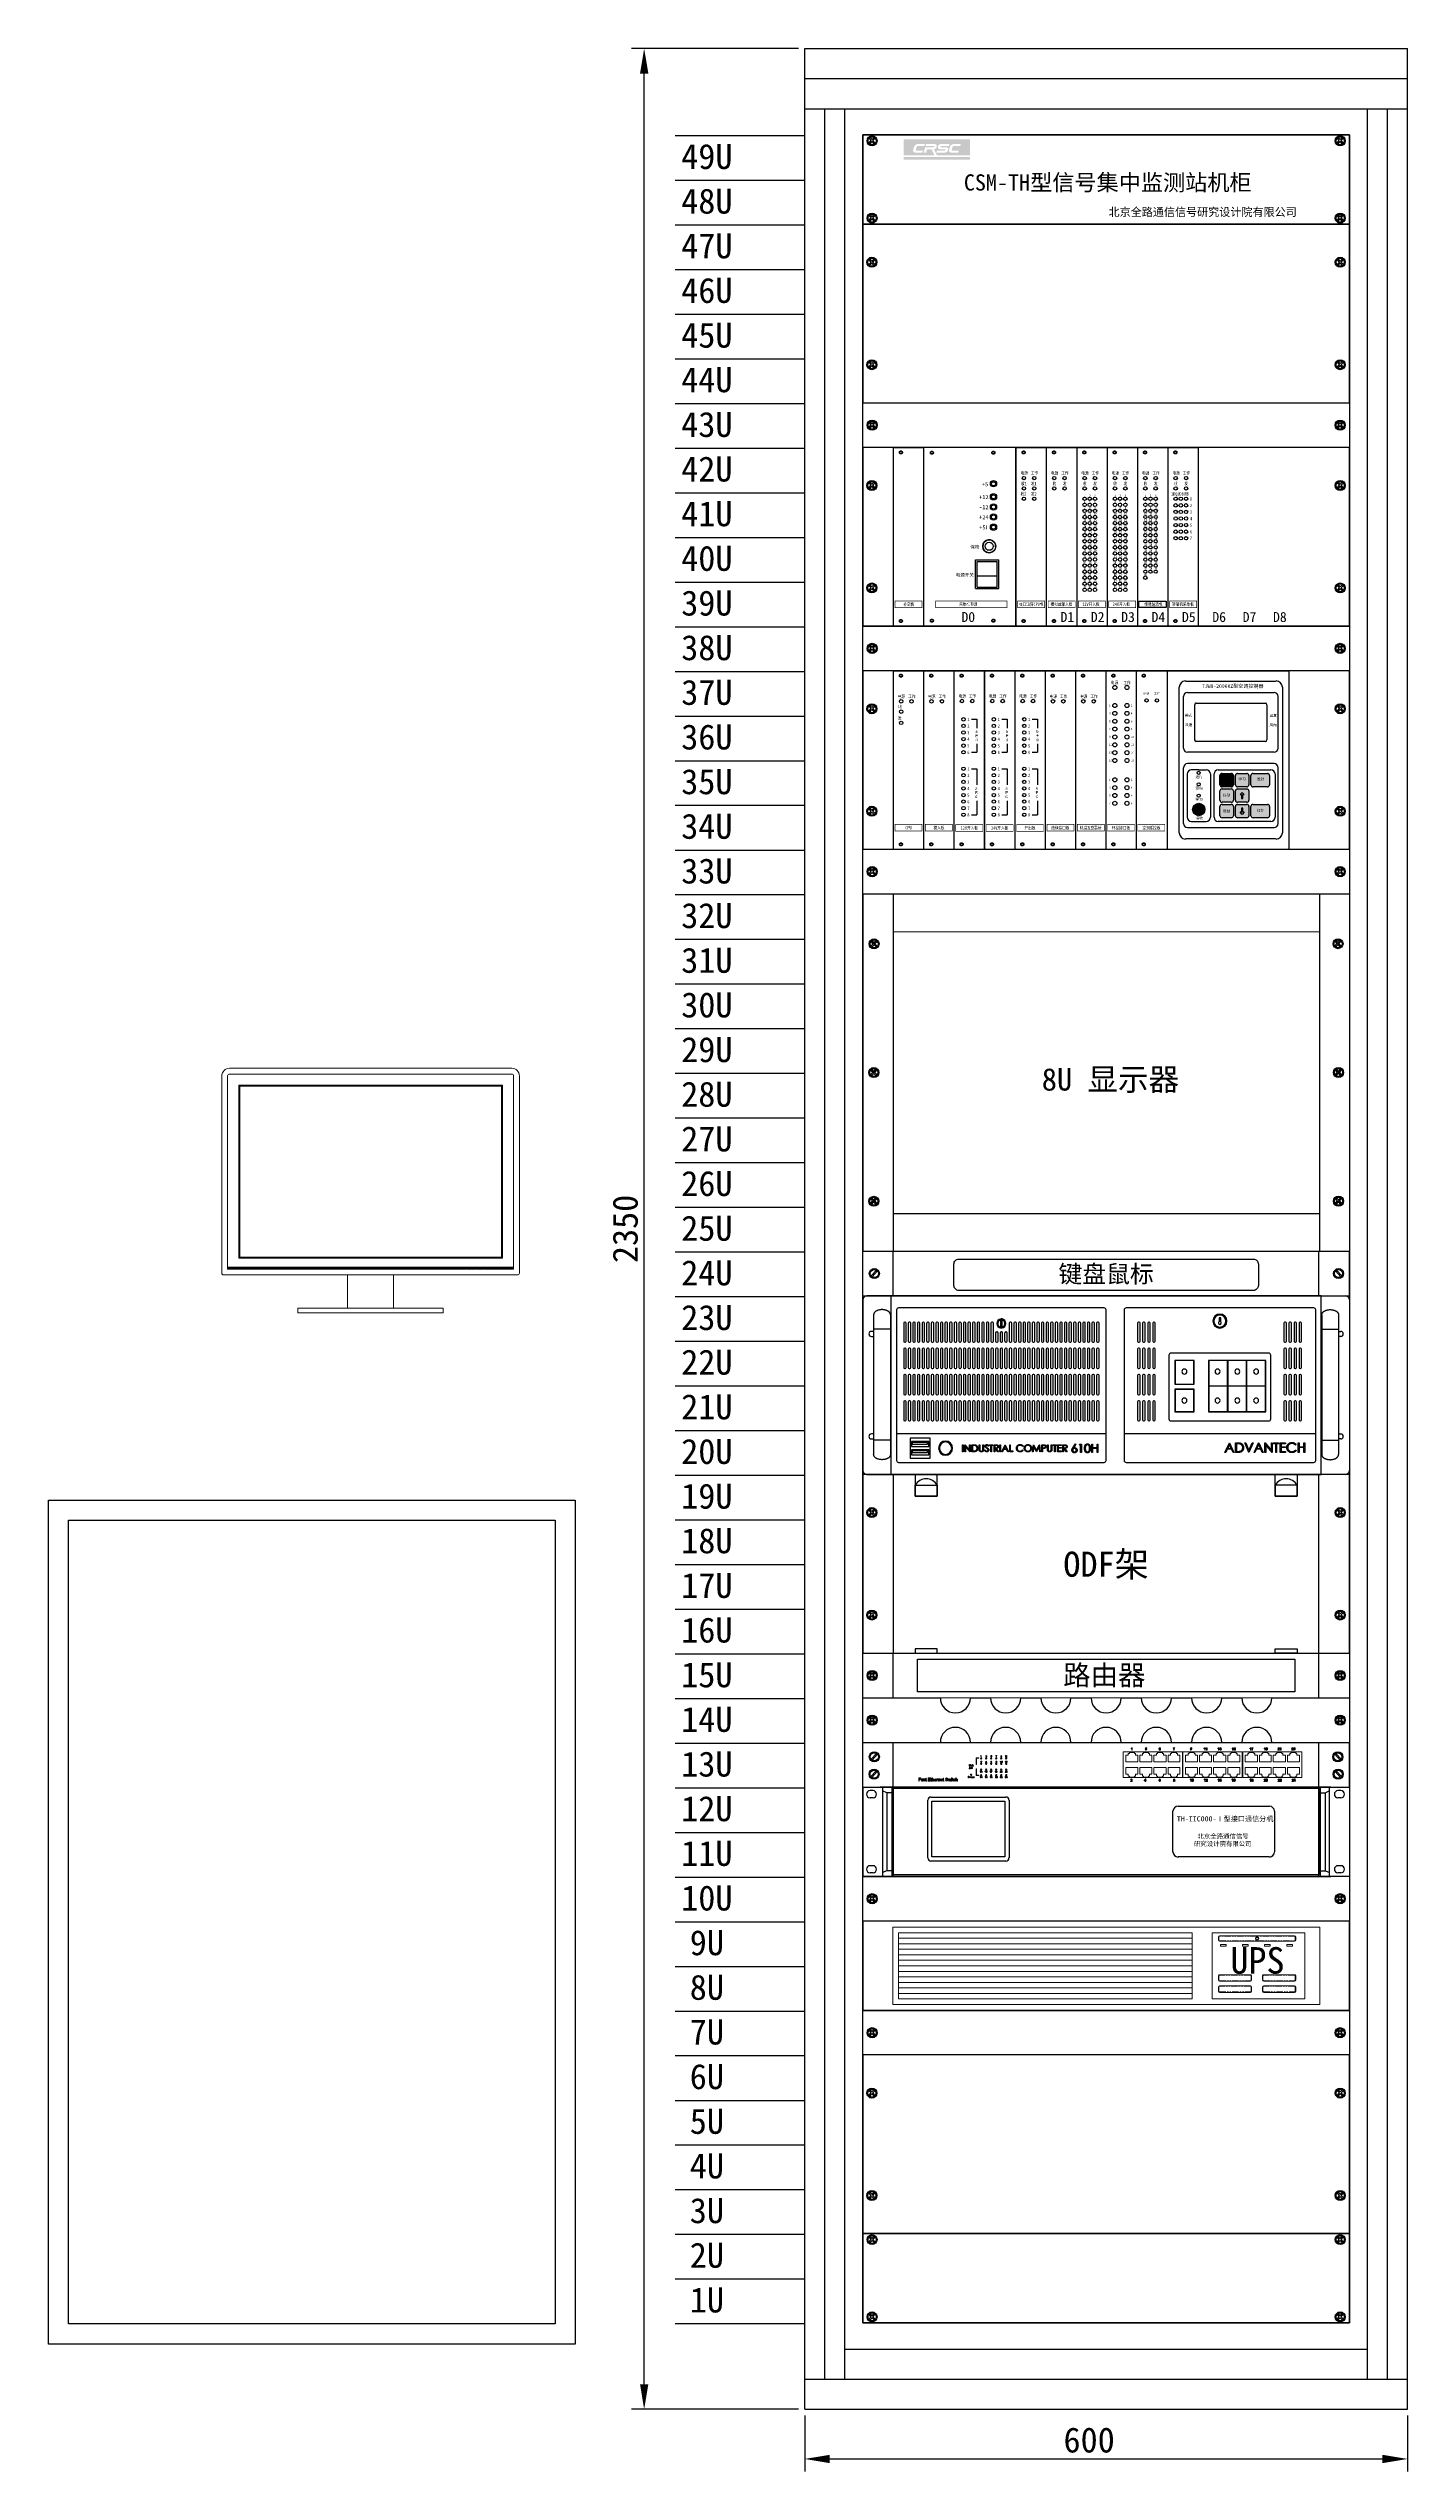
# Model space of a CAD drawing. Header units: millimetres. Extents: x 969 to 1551, y 435 to 847.
# Drawn here: x 968.9 to 1104.2, y 435.2 to 676.4 of the extents above; entities that cross this region are included whole.
import ezdxf
from ezdxf.enums import TextEntityAlignment as Align

# ---------------------------------------------------------------- set-up
doc = ezdxf.new("R2010")
doc.units = ezdxf.units.MM
doc.linetypes.add('JIS_02_1.0', pattern=[2, 1, -1])
doc.linetypes.add('PHANTOM', pattern=[1.27, 0.635, -0.127, 0.127, -0.127, 0.127, -0.127])
doc.styles.get("Standard").update_dxf_attribs({"font": ''})
doc.styles.add('丝印字符', font='simhei.ttf')
doc.styles.get('Standard').set_extended_font_data('SimSun')
doc.dimstyles.new('ISO-25', dxfattribs={"dimtxt": 2.5, "dimasz": 2.5, "dimexe": 1.25, "dimexo": 0.625, "dimtad": 1, "dimtxsty": 'Standard', "dimcen": 2.5, "dimadec": 0, "dimazin": 0, "dimtfac": 1, "dimtmove": 0, "dimatfit": 3, "dimfxl": 1, "dimarcsym": 0})

# ---------------------------------------------------------------- blocks, each defined once
blk = doc.blocks.new('机柜—4U补空')
at = {"color": 0}
for p, q in [((0, 17.78), (0, 0)), ((0, 17.78), (0, 17.78)), ((48.42, 17.78), (0, 17.78)), ((48.42, 17.78), (48.42, 17.78)), ((48.42, 0), (48.42, 17.78)), ((0.58, 13.76), (0.82, 14.01)), ((0.58, 13.76), (0.82, 14.01)), ((0.82, 14.01), (0.6, 14.25)), ((0.82, 14.01), (0.6, 14.25)), ((0.68, 13.67), (0.9, 13.92)), ((0.68, 13.67), (0.9, 13.92)), ((0.9, 14.11), (0.7, 14.34)), ((0.9, 14.11), (0.7, 14.34)), ((0.9, 14.11), (1.11, 14.34)), ((0.9, 14.11), (1.11, 14.34)), ((1.13, 13.67), (0.9, 13.92)), ((1.13, 13.67), (0.9, 13.92)), ((0.99, 14.01), (1.21, 14.25)), ((0.99, 14.01), (1.21, 14.25)), ((1.22, 13.76), (0.99, 14.01)), ((1.22, 13.76), (0.99, 14.01)), ((47.19, 13.76), (47.43, 14.01)), ((47.43, 14.01), (47.21, 14.25)), ((47.43, 14.01), (47.21, 14.25)), ((47.29, 13.67), (47.51, 13.92)), ((47.51, 14.11), (47.31, 14.34)), ((47.51, 14.11), (47.31, 14.34)), ((47.51, 14.11), (47.72, 14.34)), ((47.74, 13.67), (47.51, 13.92)), ((47.74, 13.67), (47.51, 13.92)), ((47.6, 14.01), (47.82, 14.25)), ((47.83, 13.76), (47.6, 14.01)), ((47.83, 13.76), (47.6, 14.01)), ((0.58, 3.55), (0.82, 3.81)), ((0.82, 3.81), (0.6, 4.05)), ((0.82, 3.81), (0.6, 4.05)), ((0.68, 3.46), (0.9, 3.71)), ((0.9, 3.91), (0.7, 4.13)), ((0.9, 3.91), (0.7, 4.13)), ((0.9, 3.91), (1.11, 4.13)), ((1.13, 3.46), (0.9, 3.71)), ((1.13, 3.46), (0.9, 3.71)), ((0.99, 3.81), (1.21, 4.05)), ((1.22, 3.55), (0.99, 3.81)), ((1.22, 3.55), (0.99, 3.81)), ((47.19, 3.55), (47.43, 3.81)), ((47.43, 3.81), (47.21, 4.05)), ((47.43, 3.81), (47.21, 4.05)), ((47.29, 3.46), (47.51, 3.71)), ((47.51, 3.91), (47.31, 4.13)), ((47.51, 3.91), (47.31, 4.13)), ((47.51, 3.91), (47.72, 4.13)), ((47.74, 3.46), (47.51, 3.71)), ((47.74, 3.46), (47.51, 3.71)), ((47.6, 3.81), (47.82, 4.05)), ((47.83, 3.55), (47.6, 3.81)), ((47.83, 3.55), (47.6, 3.81)), ((0, 0), (48.42, 0)), ((0, 0), (0, 0)), ((48.42, 0), (48.42, 0))]:
    blk.add_line(p, q, dxfattribs=at)
for centre, radius in [((0.9, 13.99), 0.498), ((47.51, 13.99), 0.498), ((0.9, 13.99), 0.398), ((47.51, 13.99), 0.398), ((0.9, 3.79), 0.498), ((0.9, 3.79), 0.398), ((47.51, 3.79), 0.498), ((47.51, 3.79), 0.398)]:
    blk.add_circle(centre, radius, dxfattribs=at)
blk = doc.blocks.new('机柜—1U补空')
at = {"color": 0, "linetype": 'Continuous', "lineweight": 0}
for p, q in [((48.42, 4.45), (0, 4.45)), ((0, 4.45), (0, 0)), ((48.42, 0), (48.42, 4.45)), ((0, 0), (48.42, 0))]:
    blk.add_line(p, q, dxfattribs=at)
at = {"color": 0}
for p, q in [((0.83, 2.24), (0.61, 2.48)), ((0.83, 2.24), (0.61, 2.48)), ((0.92, 2.34), (0.71, 2.57)), ((0.92, 2.34), (0.71, 2.57)), ((0.92, 2.34), (1.12, 2.57)), ((1.01, 2.24), (1.22, 2.48)), ((47.41, 2.24), (47.19, 2.48)), ((47.41, 2.24), (47.19, 2.48)), ((47.5, 2.34), (47.3, 2.57)), ((47.5, 2.34), (47.3, 2.57)), ((47.5, 2.34), (47.71, 2.57)), ((47.59, 2.24), (47.81, 2.48)), ((0.59, 1.98), (0.83, 2.24)), ((0.69, 1.89), (0.92, 2.15)), ((1.15, 1.89), (0.92, 2.15)), ((1.15, 1.89), (0.92, 2.15)), ((1.24, 1.98), (1.01, 2.24)), ((1.24, 1.98), (1.01, 2.24)), ((47.18, 1.98), (47.41, 2.24)), ((47.27, 1.89), (47.5, 2.15)), ((47.73, 1.89), (47.5, 2.15)), ((47.73, 1.89), (47.5, 2.15)), ((47.83, 1.98), (47.59, 2.24)), ((47.83, 1.98), (47.59, 2.24))]:
    blk.add_line(p, q, dxfattribs=at)
for centre, radius in [((0.92, 2.22), 0.505), ((0.92, 2.22), 0.404), ((47.5, 2.22), 0.505), ((47.5, 2.22), 0.404)]:
    blk.add_circle(centre, radius, dxfattribs=at)
blk = doc.blocks.new('机柜—2U补空')
at = {"color": 0}
for p, q in [((0, 8.89), (0, 0)), ((0, 8.89), (0, 8.89)), ((48.42, 8.89), (0, 8.89)), ((0.59, 8.05), (0.82, 8.31)), ((0.82, 8.31), (0.6, 8.55)), ((0.82, 8.31), (0.6, 8.55)), ((0.68, 7.96), (0.91, 8.21)), ((0.91, 8.41), (0.71, 8.63)), ((0.91, 8.41), (0.71, 8.63)), ((0.91, 8.41), (1.11, 8.63)), ((1.14, 7.96), (0.91, 8.21)), ((1.14, 7.96), (0.91, 8.21)), ((1, 8.31), (1.21, 8.55)), ((1.23, 8.05), (1, 8.31)), ((1.23, 8.05), (1, 8.31)), ((47.19, 8.05), (47.42, 8.31)), ((47.42, 8.31), (47.21, 8.55)), ((47.42, 8.31), (47.21, 8.55)), ((47.28, 7.96), (47.51, 8.21)), ((47.51, 8.41), (47.31, 8.63)), ((47.51, 8.41), (47.31, 8.63)), ((47.51, 8.41), (47.71, 8.63)), ((47.74, 7.96), (47.51, 8.21)), ((47.74, 7.96), (47.51, 8.21)), ((47.6, 8.31), (47.81, 8.55)), ((47.83, 8.05), (47.6, 8.31)), ((47.83, 8.05), (47.6, 8.31)), ((48.42, 8.89), (48.42, 8.89)), ((48.42, 0), (48.42, 8.89)), ((0, 0), (48.42, 0)), ((0, 0), (0, 0)), ((0.59, 0.36), (0.82, 0.62)), ((0.82, 0.62), (0.6, 0.86)), ((0.82, 0.62), (0.6, 0.86)), ((0.68, 0.27), (0.91, 0.52)), ((0.91, 0.72), (0.71, 0.95)), ((0.91, 0.72), (0.71, 0.95)), ((0.91, 0.72), (1.11, 0.95)), ((1.14, 0.27), (0.91, 0.52)), ((1.14, 0.27), (0.91, 0.52)), ((1, 0.62), (1.21, 0.86)), ((1.23, 0.36), (1, 0.62)), ((1.23, 0.36), (1, 0.62)), ((47.19, 0.36), (47.42, 0.62)), ((47.42, 0.62), (47.21, 0.86)), ((47.42, 0.62), (47.21, 0.86)), ((47.28, 0.27), (47.51, 0.52)), ((47.51, 0.72), (47.31, 0.95)), ((47.51, 0.72), (47.31, 0.95)), ((47.51, 0.72), (47.71, 0.95)), ((47.74, 0.27), (47.51, 0.52)), ((47.74, 0.27), (47.51, 0.52)), ((47.6, 0.62), (47.81, 0.86)), ((47.83, 0.36), (47.6, 0.62)), ((47.83, 0.36), (47.6, 0.62)), ((48.42, 0), (48.42, 0))]:
    blk.add_line(p, q, dxfattribs=at)
for centre, radius in [((0.91, 8.29), 0.5), ((0.91, 8.29), 0.4), ((47.51, 8.29), 0.5), ((47.51, 8.29), 0.4), ((0.91, 0.6), 0.5), ((0.91, 0.6), 0.4), ((47.51, 0.6), 0.5), ((47.51, 0.6), 0.4)]:
    blk.add_circle(centre, radius, dxfattribs=at)
blk = doc.blocks.new('机柜—端头板')
at = {"linetype": 'Continuous', "lineweight": 0}
h = blk.add_hatch(color=0, dxfattribs=at)
h.paths.add_polyline_path([(4.06, 8.43), (10.67, 8.43), (10.67, 6.85), (7.38, 6.85), (7.08, 7.46), (7.11, 7.47), (7.13, 7.47), (7.16, 7.48), (7.19, 7.49), (7.21, 7.5), (7.23, 7.51), (7.25, 7.53), (7.27, 7.55), (7.29, 7.57), (7.3, 7.59), (7.31, 7.62), (7.32, 7.64), (7.35, 7.72), (7.35, 7.74), (7.35, 7.76), (7.35, 7.78), (7.35, 7.81), (7.35, 7.83), (7.34, 7.85), (7.33, 7.87), (7.32, 7.89), (7.3, 7.91), (7.28, 7.93), (7.26, 7.94), (7.24, 7.95), (7.22, 7.96), (7.2, 7.97), (7.18, 7.97), (7.15, 7.97), (6.29, 7.97), (6.24, 7.79), (7, 7.79), (7.02, 7.79), (7.03, 7.79), (7.04, 7.78), (7.06, 7.77), (7.07, 7.76), (7.07, 7.75), (7.08, 7.73), (7.08, 7.72), (7.08, 7.71), (7.08, 7.69), (7.07, 7.68), (7.07, 7.67), (7.06, 7.66), (7.05, 7.65), (7.04, 7.64), (7.03, 7.64), (7.01, 7.64), (7, 7.63), (6.19, 7.63), (6.04, 7.13), (6.3, 7.13), (6.4, 7.46), (6.82, 7.46), (7.12, 6.85), (4.06, 6.85)], flags=0)
h.paths.add_polyline_path([(5.5, 7.97), (5.46, 7.97), (5.43, 7.97), (5.4, 7.96), (5.36, 7.95), (5.33, 7.94), (5.3, 7.93), (5.27, 7.91), (5.25, 7.89), (5.22, 7.87), (5.19, 7.85), (5.17, 7.82), (5.15, 7.8), (5.13, 7.77), (5.12, 7.74), (5.1, 7.71), (5.09, 7.68), (5.01, 7.39), (5, 7.37), (5, 7.35), (5, 7.32), (5, 7.3), (5.01, 7.28), (5.01, 7.26), (5.02, 7.23), (5.04, 7.22), (5.05, 7.2), (5.07, 7.18), (5.09, 7.17), (5.11, 7.16), (5.13, 7.15), (5.15, 7.14), (5.17, 7.14), (5.2, 7.13), (5.92, 7.13), (5.97, 7.3), (5.36, 7.3), (5.34, 7.31), (5.33, 7.31), (5.31, 7.32), (5.3, 7.33), (5.29, 7.34), (5.28, 7.35), (5.27, 7.37), (5.27, 7.39), (5.27, 7.4), (5.28, 7.42), (5.35, 7.68), (5.36, 7.69), (5.37, 7.71), (5.38, 7.72), (5.39, 7.74), (5.4, 7.75), (5.41, 7.76), (5.43, 7.77), (5.44, 7.78), (5.46, 7.79), (5.48, 7.79), (5.49, 7.79), (5.51, 7.79), (6.12, 7.79), (6.17, 7.97)], flags=0)
h.paths.add_polyline_path([(7.36, 7.3), (7.31, 7.13), (8.21, 7.13), (8.24, 7.14), (8.27, 7.14), (8.29, 7.15), (8.32, 7.16), (8.34, 7.17), (8.36, 7.18), (8.38, 7.2), (8.4, 7.22), (8.42, 7.24), (8.43, 7.26), (8.44, 7.29), (8.45, 7.31), (8.49, 7.44), (8.5, 7.46), (8.5, 7.47), (8.5, 7.49), (8.5, 7.51), (8.49, 7.53), (8.49, 7.54), (8.48, 7.56), (8.47, 7.57), (8.46, 7.59), (8.44, 7.6), (8.43, 7.61), (8.42, 7.62), (8.4, 7.63), (8.38, 7.63), (8.37, 7.63), (8.35, 7.63), (7.81, 7.63), (7.79, 7.64), (7.78, 7.64), (7.77, 7.65), (7.75, 7.66), (7.74, 7.67), (7.74, 7.68), (7.73, 7.69), (7.73, 7.71), (7.73, 7.72), (7.73, 7.74), (7.74, 7.75), (7.74, 7.76), (7.75, 7.77), (7.76, 7.78), (7.77, 7.79), (7.78, 7.79), (7.8, 7.79), (7.81, 7.79), (8.56, 7.79), (8.61, 7.97), (7.79, 7.97), (7.77, 7.97), (7.74, 7.97), (7.71, 7.96), (7.69, 7.96), (7.66, 7.95), (7.64, 7.94), (7.62, 7.92), (7.59, 7.91), (7.57, 7.89), (7.55, 7.87), (7.54, 7.85), (7.52, 7.83), (7.5, 7.81), (7.49, 7.79), (7.48, 7.76), (7.47, 7.74), (7.47, 7.72), (7.46, 7.7), (7.46, 7.68), (7.46, 7.65), (7.46, 7.63), (7.47, 7.61), (7.48, 7.59), (7.49, 7.56), (7.5, 7.55), (7.51, 7.53), (7.53, 7.51), (7.55, 7.5), (7.57, 7.49), (7.59, 7.48), (7.61, 7.47), (7.64, 7.47), (7.66, 7.46), (8.13, 7.46), (8.15, 7.46), (8.16, 7.46), (8.17, 7.45), (8.18, 7.44), (8.19, 7.43), (8.2, 7.42), (8.21, 7.4), (8.21, 7.39), (8.21, 7.38), (8.21, 7.36), (8.2, 7.35), (8.2, 7.34), (8.19, 7.33), (8.18, 7.32), (8.17, 7.31), (8.16, 7.31), (8.14, 7.31), (8.13, 7.3)], flags=0)
h.paths.add_polyline_path([(8.58, 7.39), (8.57, 7.37), (8.57, 7.35), (8.57, 7.32), (8.57, 7.3), (8.58, 7.28), (8.58, 7.26), (8.59, 7.23), (8.61, 7.22), (8.62, 7.2), (8.64, 7.18), (8.66, 7.17), (8.68, 7.16), (8.7, 7.15), (8.72, 7.14), (8.74, 7.14), (8.77, 7.13), (9.49, 7.13), (9.54, 7.3), (8.93, 7.3), (8.91, 7.31), (8.9, 7.31), (8.88, 7.32), (8.87, 7.33), (8.86, 7.34), (8.85, 7.35), (8.84, 7.37), (8.84, 7.39), (8.84, 7.4), (8.85, 7.42), (8.92, 7.68), (8.93, 7.69), (8.94, 7.71), (8.95, 7.72), (8.96, 7.74), (8.97, 7.75), (8.98, 7.76), (9, 7.77), (9.01, 7.78), (9.03, 7.79), (9.05, 7.79), (9.06, 7.79), (9.08, 7.79), (9.69, 7.79), (9.74, 7.97), (9.07, 7.97), (9.03, 7.97), (9, 7.97), (8.97, 7.96), (8.93, 7.95), (8.9, 7.94), (8.87, 7.93), (8.84, 7.91), (8.82, 7.89), (8.79, 7.87), (8.77, 7.85), (8.74, 7.82), (8.72, 7.8), (8.7, 7.77), (8.69, 7.74), (8.67, 7.71), (8.66, 7.68)], flags=0)
blk.add_hatch(color=0, dxfattribs=at).paths.add_polyline_path([(10.67, 6.41), (4.06, 6.41), (4.06, 6.69), (10.67, 6.69)], flags=0)
at = {"color": 0}
for p, q in [((0, 8.89), (0, 0)), ((0, 8.89), (0, 8.89)), ((48.42, 8.89), (0, 8.89)), ((0.59, 8.05), (0.82, 8.31)), ((0.82, 8.31), (0.6, 8.55)), ((0.82, 8.31), (0.6, 8.55)), ((0.68, 7.96), (0.91, 8.21)), ((0.91, 8.41), (0.71, 8.63)), ((0.91, 8.41), (0.71, 8.63)), ((0.91, 8.41), (1.11, 8.63)), ((1.14, 7.96), (0.91, 8.21)), ((1.14, 7.96), (0.91, 8.21)), ((1, 8.31), (1.21, 8.55)), ((1.23, 8.05), (1, 8.31)), ((1.23, 8.05), (1, 8.31)), ((47.19, 8.05), (47.42, 8.31)), ((47.42, 8.31), (47.21, 8.55)), ((47.42, 8.31), (47.21, 8.55)), ((47.28, 7.96), (47.51, 8.21)), ((47.51, 8.41), (47.31, 8.63)), ((47.51, 8.41), (47.31, 8.63)), ((47.51, 8.41), (47.71, 8.63)), ((47.74, 7.96), (47.51, 8.21)), ((47.74, 7.96), (47.51, 8.21)), ((47.6, 8.31), (47.81, 8.55)), ((47.83, 8.05), (47.6, 8.31)), ((47.83, 8.05), (47.6, 8.31)), ((48.42, 8.89), (48.42, 8.89)), ((48.42, 0), (48.42, 8.89)), ((0, 0), (48.42, 0)), ((0, 0), (0, 0)), ((0.59, 0.36), (0.82, 0.62)), ((0.82, 0.62), (0.6, 0.86)), ((0.82, 0.62), (0.6, 0.86)), ((0.68, 0.27), (0.91, 0.52)), ((0.91, 0.72), (0.71, 0.95)), ((0.91, 0.72), (0.71, 0.95)), ((0.91, 0.72), (1.11, 0.95)), ((1.14, 0.27), (0.91, 0.52)), ((1.14, 0.27), (0.91, 0.52)), ((1, 0.62), (1.21, 0.86)), ((1.23, 0.36), (1, 0.62)), ((1.23, 0.36), (1, 0.62)), ((47.19, 0.36), (47.42, 0.62)), ((47.42, 0.62), (47.21, 0.86)), ((47.42, 0.62), (47.21, 0.86)), ((47.28, 0.27), (47.51, 0.52)), ((47.51, 0.72), (47.31, 0.95)), ((47.51, 0.72), (47.31, 0.95)), ((47.51, 0.72), (47.71, 0.95)), ((47.74, 0.27), (47.51, 0.52)), ((47.74, 0.27), (47.51, 0.52)), ((47.6, 0.62), (47.81, 0.86)), ((47.83, 0.36), (47.6, 0.62)), ((47.83, 0.36), (47.6, 0.62)), ((48.42, 0), (48.42, 0))]:
    blk.add_line(p, q, dxfattribs=at)
for centre, radius in [((0.91, 8.29), 0.5), ((0.91, 8.29), 0.4), ((47.51, 8.29), 0.5), ((47.51, 8.29), 0.4), ((0.91, 0.6), 0.5), ((0.91, 0.6), 0.4), ((47.51, 0.6), 0.5), ((47.51, 0.6), 0.4)]:
    blk.add_circle(centre, radius, dxfattribs=at)
at = {"color": 0, "lineweight": 0, "style": '丝印字符'}
blk.add_text('CSM-TH型信号集中监测站机柜', height=1.6162, dxfattribs=at).set_placement((24.37, 4.15), align=Align.MIDDLE_CENTER)
at = {"color": 0, "style": '丝印字符'}
blk.add_text('北京全路通信信号研究设计院有限公司', height=0.8081, dxfattribs=at).set_placement((24.45, 0.8))
blk = doc.blocks.new('机柜—交换机')
at = {"color": 0}
for p, q in [((0, 0), (0, 4.44)), ((0, 4.44), (48.42, 4.44)), ((0.82, 2.77), (1.35, 3.35)), ((0.91, 2.68), (1.45, 3.27)), ((47.5, 2.68), (46.97, 3.27)), ((47.6, 2.77), (47.07, 3.35)), ((48.42, 0), (48.42, 4.44)), ((0, 0), (48.42, 0)), ((0.78, 1.04), (1.31, 1.62)), ((0.88, 0.95), (1.41, 1.54)), ((47.54, 0.95), (47.01, 1.54)), ((47.63, 1.04), (47.11, 1.62))]:
    blk.add_line(p, q, dxfattribs=at)
at = {"color": 0, "linetype": 'Continuous'}
for p, q in [((3.02, 0), (3.02, 4.44)), ((45.39, 0), (45.39, 4.44))]:
    blk.add_line(p, q, dxfattribs=at)
at = {"color": 0, "linetype": 'Continuous', "lineweight": 0}
for p, q in [((11.28, 2.91), (11.28, 2.25)), ((11.53, 2.91), (11.28, 2.91)), ((11.32, 2.87), (11.53, 2.87)), ((11.32, 2.25), (11.32, 2.87)), ((11.53, 2.87), (11.53, 2.91)), ((11.72, 3.09), (11.72, 3.06)), ((11.73, 2.43), (11.83, 2.43)), ((11.74, 2.54), (11.76, 2.54)), ((11.78, 3.13), (11.76, 3.13)), ((11.76, 3.08), (11.76, 2.98)), ((11.76, 2.98), (11.78, 2.98)), ((11.78, 2.98), (11.78, 3.13)), ((11.83, 2.46), (11.78, 2.46)), ((11.83, 2.43), (11.83, 2.46)), ((12.29, 2.58), (12.22, 2.49)), ((12.22, 2.49), (12.22, 2.46)), ((12.22, 2.46), (12.29, 2.46)), ((12.23, 3.09), (12.26, 3.08)), ((12.26, 3.02), (12.23, 3.02)), ((12.25, 2.49), (12.29, 2.54)), ((12.29, 2.49), (12.25, 2.49)), ((12.27, 3.07), (12.27, 3.04)), ((12.31, 2.58), (12.29, 2.58)), ((12.29, 2.54), (12.29, 2.49)), ((12.29, 2.46), (12.29, 2.43)), ((12.29, 2.43), (12.31, 2.43)), ((12.31, 2.49), (12.31, 2.58)), ((12.33, 2.49), (12.31, 2.49)), ((12.31, 2.46), (12.33, 2.46)), ((12.31, 2.43), (12.31, 2.46)), ((12.33, 2.46), (12.33, 2.49)), ((12.75, 3.13), (12.73, 3.05)), ((12.73, 3.05), (12.76, 3.05)), ((12.76, 3.02), (12.73, 3.02)), ((12.82, 3.13), (12.75, 3.13)), ((12.76, 3.07), (12.77, 3.1)), ((12.77, 3.1), (12.82, 3.1)), ((12.79, 2.54), (12.82, 2.55)), ((12.82, 3.1), (12.82, 3.13)), ((13.23, 3.13), (13.23, 3.1)), ((13.33, 3.13), (13.23, 3.13)), ((13.23, 3.1), (13.29, 3.1)), ((13.25, 2.98), (13.28, 2.98)), ((13.33, 3.11), (13.33, 3.13)), ((13.68, 2.55), (13.68, 2.52)), ((13.71, 2.54), (13.71, 2.43)), ((13.71, 2.43), (13.74, 2.43)), ((13.74, 2.58), (13.72, 2.58)), ((13.75, 3.01), (13.73, 3.01)), ((13.74, 2.43), (13.74, 2.58)), ((14.16, 3.09), (14.16, 3.06)), ((14.16, 2.55), (14.16, 2.52)), ((14.23, 3.13), (14.2, 3.13)), ((14.2, 3.08), (14.2, 2.98)), ((14.2, 2.98), (14.23, 2.98)), ((14.2, 2.54), (14.2, 2.43)), ((14.2, 2.43), (14.23, 2.43)), ((14.23, 2.58), (14.21, 2.58)), ((14.23, 2.98), (14.23, 3.13)), ((14.23, 2.43), (14.23, 2.58)), ((14.27, 2.54), (14.3, 2.54)), ((14.27, 2.43), (14.37, 2.43)), ((14.28, 3.09), (14.28, 3.06)), ((14.37, 2.46), (14.31, 2.46)), ((14.34, 3.13), (14.32, 3.13)), ((14.32, 3.08), (14.32, 2.98)), ((14.32, 2.98), (14.34, 2.98)), ((14.34, 2.98), (14.34, 3.13)), ((14.37, 2.43), (14.37, 2.46)), ((25.92, 0.95), (25.92, 3.5)), ((25.92, 3.5), (31.81, 3.5)), ((26.17, 3.17), (26.42, 3.17)), ((26.17, 2.5), (26.17, 3.17)), ((27.37, 2.5), (26.17, 2.5)), ((26.42, 3.35), (26.52, 3.35)), ((26.42, 3.17), (26.42, 3.35)), ((26.52, 3.45), (27.02, 3.45)), ((26.52, 3.35), (26.52, 3.45)), ((26.7, 3.86), (26.7, 3.81)), ((26.76, 3.85), (26.76, 3.67)), ((26.76, 3.67), (26.81, 3.67)), ((26.81, 3.92), (26.77, 3.92)), ((26.81, 3.67), (26.81, 3.92)), ((27.02, 3.45), (27.02, 3.35)), ((27.02, 3.35), (27.12, 3.35)), ((27.12, 3.35), (27.12, 3.17)), ((27.12, 3.17), (27.37, 3.17)), ((27.37, 3.17), (27.37, 2.5)), ((27.57, 3.17), (27.82, 3.17)), ((27.57, 2.5), (27.57, 3.17)), ((28.77, 2.5), (27.57, 2.5)), ((27.82, 3.35), (27.92, 3.35)), ((27.82, 3.17), (27.82, 3.35)), ((27.92, 3.45), (28.42, 3.45)), ((27.92, 3.35), (27.92, 3.45)), ((28.09, 3.86), (28.14, 3.85)), ((28.14, 3.74), (28.09, 3.74)), ((28.16, 3.82), (28.15, 3.78)), ((28.42, 3.45), (28.42, 3.35)), ((28.42, 3.35), (28.52, 3.35)), ((28.52, 3.35), (28.52, 3.17)), ((28.52, 3.17), (28.77, 3.17)), ((28.77, 3.17), (28.77, 2.5)), ((28.97, 3.17), (29.22, 3.17)), ((28.97, 2.5), (28.97, 3.17)), ((30.17, 2.5), (28.97, 2.5)), ((29.22, 3.35), (29.32, 3.35)), ((29.22, 3.17), (29.22, 3.35)), ((29.32, 3.45), (29.82, 3.45)), ((29.32, 3.35), (29.32, 3.45)), ((29.49, 3.92), (29.46, 3.79)), ((29.46, 3.79), (29.5, 3.79)), ((29.51, 3.74), (29.46, 3.74)), ((29.62, 3.92), (29.49, 3.92)), ((29.52, 3.83), (29.53, 3.88)), ((29.53, 3.88), (29.62, 3.88)), ((29.62, 3.88), (29.62, 3.92)), ((29.82, 3.45), (29.82, 3.35)), ((29.82, 3.35), (29.92, 3.35)), ((29.92, 3.35), (29.92, 3.17)), ((29.92, 3.17), (30.17, 3.17)), ((30.17, 3.17), (30.17, 2.5)), ((30.37, 3.17), (30.62, 3.17)), ((30.37, 2.5), (30.37, 3.17)), ((31.56, 2.5), (30.37, 2.5)), ((30.62, 3.35), (30.72, 3.35)), ((30.62, 3.17), (30.62, 3.35)), ((30.72, 3.45), (31.22, 3.45)), ((30.72, 3.35), (30.72, 3.45)), ((30.88, 3.92), (30.88, 3.88)), ((31.05, 3.92), (30.88, 3.92)), ((30.88, 3.88), (30.99, 3.88)), ((30.92, 3.67), (30.96, 3.67)), ((31.05, 3.89), (31.05, 3.92)), ((31.22, 3.45), (31.22, 3.35)), ((31.22, 3.35), (31.32, 3.35)), ((31.32, 3.35), (31.32, 3.17)), ((31.32, 3.17), (31.56, 3.17)), ((31.56, 3.17), (31.56, 2.5)), ((31.81, 3.5), (31.81, 0.95)), ((31.86, 0.95), (31.86, 3.5)), ((31.86, 3.5), (37.76, 3.5)), ((32.11, 3.17), (32.36, 3.17)), ((32.11, 2.5), (32.11, 3.17)), ((33.31, 2.5), (32.11, 2.5)), ((32.36, 3.35), (32.46, 3.35)), ((32.36, 3.17), (32.36, 3.35)), ((32.46, 3.45), (32.96, 3.45)), ((32.46, 3.35), (32.46, 3.45)), ((32.63, 3.73), (32.58, 3.73)), ((32.96, 3.45), (32.96, 3.35)), ((32.96, 3.35), (33.06, 3.35)), ((33.06, 3.35), (33.06, 3.17)), ((33.06, 3.17), (33.31, 3.17)), ((33.31, 3.17), (33.31, 2.5)), ((33.51, 3.17), (33.76, 3.17)), ((33.51, 2.5), (33.51, 3.17)), ((34.71, 2.5), (33.51, 2.5)), ((33.76, 3.35), (33.86, 3.35)), ((33.76, 3.17), (33.76, 3.35)), ((33.86, 3.45), (34.36, 3.45)), ((33.86, 3.35), (33.86, 3.45)), ((33.95, 3.86), (33.95, 3.81)), ((34.06, 3.92), (34.02, 3.92)), ((34.02, 3.85), (34.02, 3.67)), ((34.02, 3.67), (34.06, 3.67)), ((34.06, 3.67), (34.06, 3.92)), ((34.15, 3.86), (34.15, 3.81)), ((34.21, 3.85), (34.21, 3.67)), ((34.21, 3.67), (34.26, 3.67)), ((34.26, 3.92), (34.22, 3.92)), ((34.26, 3.67), (34.26, 3.92)), ((34.36, 3.45), (34.36, 3.35)), ((34.36, 3.35), (34.46, 3.35)), ((34.46, 3.35), (34.46, 3.17)), ((34.46, 3.17), (34.71, 3.17)), ((34.71, 3.17), (34.71, 2.5)), ((34.91, 3.17), (35.16, 3.17)), ((34.91, 2.5), (34.91, 3.17)), ((36.11, 2.5), (34.91, 2.5)), ((35.16, 3.35), (35.26, 3.35)), ((35.16, 3.17), (35.16, 3.35)), ((35.26, 3.45), (35.76, 3.45)), ((35.26, 3.35), (35.26, 3.45)), ((35.33, 3.86), (35.33, 3.81)), ((35.39, 3.85), (35.39, 3.67)), ((35.39, 3.67), (35.44, 3.67)), ((35.44, 3.92), (35.4, 3.92)), ((35.44, 3.67), (35.44, 3.92)), ((35.56, 3.74), (35.51, 3.74)), ((35.52, 3.86), (35.56, 3.85)), ((35.58, 3.82), (35.58, 3.78)), ((35.76, 3.45), (35.76, 3.35)), ((35.76, 3.35), (35.86, 3.35)), ((35.86, 3.35), (35.86, 3.17)), ((35.86, 3.17), (36.11, 3.17)), ((36.11, 3.17), (36.11, 2.5)), ((36.31, 3.17), (36.56, 3.17)), ((36.31, 2.5), (36.31, 3.17)), ((37.51, 2.5), (36.31, 2.5)), ((36.56, 3.35), (36.66, 3.35)), ((36.56, 3.17), (36.56, 3.35)), ((36.66, 3.45), (37.16, 3.45)), ((36.66, 3.35), (36.66, 3.45)), ((36.74, 3.86), (36.74, 3.81)), ((36.8, 3.85), (36.8, 3.67)), ((36.8, 3.67), (36.85, 3.67)), ((36.85, 3.92), (36.81, 3.92)), ((36.85, 3.67), (36.85, 3.92)), ((36.97, 3.74), (36.92, 3.73)), ((36.96, 3.92), (36.93, 3.79)), ((36.93, 3.79), (36.97, 3.78)), ((37.08, 3.92), (36.96, 3.92)), ((36.98, 3.83), (36.99, 3.87)), ((36.99, 3.87), (37.08, 3.87)), ((37.08, 3.87), (37.08, 3.92)), ((37.16, 3.45), (37.16, 3.35)), ((37.16, 3.35), (37.26, 3.35)), ((37.26, 3.35), (37.26, 3.17)), ((37.26, 3.17), (37.51, 3.17)), ((37.51, 3.17), (37.51, 2.5)), ((37.76, 3.5), (37.76, 0.95)), ((37.81, 0.95), (37.81, 3.5)), ((37.81, 3.5), (43.7, 3.5)), ((38.06, 3.17), (38.31, 3.17)), ((38.06, 2.5), (38.06, 3.17)), ((39.26, 2.5), (38.06, 2.5)), ((38.31, 3.35), (38.41, 3.35)), ((38.31, 3.17), (38.31, 3.35)), ((38.41, 3.45), (38.91, 3.45)), ((38.41, 3.35), (38.41, 3.45)), ((38.5, 3.86), (38.5, 3.81)), ((38.61, 3.92), (38.57, 3.92)), ((38.57, 3.85), (38.57, 3.67)), ((38.57, 3.67), (38.61, 3.67)), ((38.61, 3.67), (38.61, 3.92)), ((38.69, 3.92), (38.69, 3.87)), ((38.85, 3.92), (38.69, 3.92)), ((38.69, 3.87), (38.8, 3.87)), ((38.72, 3.67), (38.77, 3.67)), ((38.85, 3.88), (38.85, 3.92)), ((38.91, 3.45), (38.91, 3.35)), ((38.91, 3.35), (39.01, 3.35)), ((39.01, 3.35), (39.01, 3.17)), ((39.01, 3.17), (39.26, 3.17)), ((39.26, 3.17), (39.26, 2.5)), ((39.46, 3.17), (39.71, 3.17)), ((39.46, 2.5), (39.46, 3.17)), ((40.65, 2.5), (39.46, 2.5)), ((39.71, 3.35), (39.81, 3.35)), ((39.71, 3.17), (39.71, 3.35)), ((39.81, 3.45), (40.3, 3.45)), ((39.81, 3.35), (39.81, 3.45)), ((39.94, 3.86), (39.94, 3.81)), ((40, 3.85), (40, 3.67)), ((40, 3.67), (40.05, 3.67)), ((40.05, 3.92), (40.01, 3.92)), ((40.05, 3.67), (40.05, 3.92)), ((40.17, 3.73), (40.12, 3.73)), ((40.3, 3.45), (40.3, 3.35)), ((40.3, 3.35), (40.4, 3.35)), ((40.4, 3.35), (40.4, 3.17)), ((40.4, 3.17), (40.65, 3.17)), ((40.65, 3.17), (40.65, 2.5)), ((40.85, 3.17), (41.1, 3.17)), ((40.85, 2.5), (40.85, 3.17)), ((42.05, 2.5), (40.85, 2.5)), ((41.1, 3.35), (41.2, 3.35)), ((41.1, 3.17), (41.1, 3.35)), ((41.2, 3.45), (41.7, 3.45)), ((41.2, 3.35), (41.2, 3.45)), ((41.29, 3.85), (41.34, 3.84)), ((41.29, 3.67), (41.46, 3.67)), ((41.46, 3.71), (41.36, 3.71)), ((41.46, 3.67), (41.46, 3.71)), ((41.5, 3.86), (41.5, 3.81)), ((41.57, 3.85), (41.57, 3.67)), ((41.57, 3.67), (41.62, 3.67)), ((41.62, 3.92), (41.58, 3.92)), ((41.62, 3.67), (41.62, 3.92)), ((41.7, 3.45), (41.7, 3.35)), ((41.7, 3.35), (41.8, 3.35)), ((41.8, 3.35), (41.8, 3.17)), ((41.8, 3.17), (42.05, 3.17)), ((42.05, 3.17), (42.05, 2.5)), ((42.25, 3.17), (42.5, 3.17)), ((42.25, 2.5), (42.25, 3.17)), ((43.45, 2.5), (42.25, 2.5)), ((42.5, 3.35), (42.6, 3.35)), ((42.5, 3.17), (42.5, 3.35)), ((42.6, 3.45), (43.1, 3.45)), ((42.6, 3.35), (42.6, 3.45)), ((42.66, 3.85), (42.71, 3.84)), ((42.66, 3.67), (42.83, 3.67)), ((42.83, 3.71), (42.73, 3.71)), ((42.83, 3.67), (42.83, 3.71)), ((42.86, 3.86), (42.91, 3.85)), ((42.91, 3.74), (42.86, 3.74)), ((42.93, 3.82), (42.92, 3.78)), ((43.1, 3.45), (43.1, 3.35)), ((43.1, 3.35), (43.2, 3.35)), ((43.2, 3.35), (43.2, 3.17)), ((43.2, 3.17), (43.45, 3.17)), ((43.45, 3.17), (43.45, 2.5)), ((43.7, 3.5), (43.7, 0.95)), ((5.56, 0.91), (5.56, 0.6)), ((5.77, 0.91), (5.56, 0.91)), ((5.56, 0.6), (5.6, 0.6)), ((5.6, 0.87), (5.77, 0.87)), ((5.6, 0.78), (5.6, 0.87)), ((5.74, 0.78), (5.6, 0.78)), ((5.6, 0.74), (5.74, 0.74)), ((5.6, 0.6), (5.6, 0.74)), ((5.74, 0.74), (5.74, 0.78)), ((5.77, 0.87), (5.77, 0.91)), ((5.81, 0.76), (5.84, 0.76)), ((5.95, 0.71), (5.95, 0.7)), ((5.96, 0.6), (6, 0.6)), ((5.99, 0.7), (5.99, 0.75)), ((6.07, 0.67), (6.04, 0.67)), ((6.17, 0.76), (6.21, 0.77)), ((6.24, 0.82), (6.24, 0.79)), ((6.27, 0.82), (6.24, 0.82)), ((6.24, 0.79), (6.27, 0.79)), ((6.31, 0.9), (6.27, 0.88)), ((6.27, 0.88), (6.27, 0.82)), ((6.27, 0.79), (6.27, 0.67)), ((6.31, 0.82), (6.31, 0.9)), ((6.34, 0.82), (6.31, 0.82)), ((6.31, 0.79), (6.34, 0.79)), ((6.31, 0.67), (6.31, 0.79)), ((6.34, 0.79), (6.34, 0.82)), ((6.35, 0.6), (6.34, 0.64)), ((6.51, 0.91), (6.51, 0.6)), ((6.73, 0.91), (6.51, 0.91)), ((6.51, 0.6), (6.73, 0.6)), ((6.55, 0.78), (6.55, 0.87)), ((6.55, 0.87), (6.73, 0.87)), ((6.71, 0.78), (6.55, 0.78)), ((6.55, 0.74), (6.71, 0.74)), ((6.55, 0.64), (6.55, 0.74)), ((6.73, 0.64), (6.55, 0.64)), ((6.71, 0.74), (6.71, 0.78)), ((6.73, 0.87), (6.73, 0.91)), ((6.73, 0.6), (6.73, 0.64)), ((6.76, 0.82), (6.76, 0.79)), ((6.79, 0.82), (6.76, 0.82)), ((6.76, 0.79), (6.79, 0.79)), ((6.83, 0.9), (6.79, 0.88)), ((6.79, 0.88), (6.79, 0.82)), ((6.79, 0.79), (6.79, 0.67)), ((6.83, 0.82), (6.83, 0.9)), ((6.86, 0.82), (6.83, 0.82)), ((6.83, 0.79), (6.86, 0.79)), ((6.83, 0.67), (6.83, 0.79)), ((6.86, 0.79), (6.86, 0.82)), ((6.87, 0.6), (6.86, 0.64)), ((6.9, 0.91), (6.9, 0.6)), ((6.94, 0.91), (6.9, 0.91)), ((6.9, 0.6), (6.94, 0.6)), ((6.94, 0.8), (6.94, 0.91)), ((6.94, 0.6), (6.94, 0.72)), ((7.04, 0.74), (7.04, 0.6)), ((7.04, 0.6), (7.08, 0.6)), ((7.08, 0.6), (7.08, 0.74)), ((7.16, 0.7), (7.33, 0.7)), ((7.29, 0.73), (7.17, 0.73)), ((7.33, 0.67), (7.29, 0.67)), ((7.37, 0.82), (7.37, 0.6)), ((7.41, 0.82), (7.37, 0.82)), ((7.37, 0.6), (7.41, 0.6)), ((7.41, 0.79), (7.41, 0.82)), ((7.41, 0.6), (7.41, 0.72)), ((7.48, 0.78), (7.49, 0.82)), ((7.52, 0.82), (7.52, 0.6)), ((7.55, 0.82), (7.52, 0.82)), ((7.52, 0.6), (7.55, 0.6)), ((7.55, 0.79), (7.55, 0.82)), ((7.55, 0.6), (7.55, 0.72)), ((7.66, 0.74), (7.66, 0.6)), ((7.66, 0.6), (7.7, 0.6)), ((7.7, 0.6), (7.7, 0.74)), ((7.9, 0.73), (7.78, 0.73)), ((7.78, 0.7), (7.94, 0.7)), ((7.94, 0.67), (7.9, 0.67)), ((7.97, 0.82), (7.97, 0.79)), ((8, 0.82), (7.97, 0.82)), ((7.97, 0.79), (8, 0.79)), ((8.03, 0.9), (8, 0.88)), ((8, 0.88), (8, 0.82)), ((8, 0.79), (8, 0.67)), ((8.03, 0.82), (8.03, 0.9)), ((8.07, 0.82), (8.03, 0.82)), ((8.03, 0.79), (8.07, 0.79)), ((8.03, 0.67), (8.03, 0.79)), ((8.07, 0.79), (8.07, 0.82)), ((8.08, 0.6), (8.07, 0.64)), ((8.26, 0.7), (8.22, 0.7)), ((8.41, 0.82), (8.45, 0.82)), ((8.48, 0.82), (8.55, 0.6)), ((8.52, 0.82), (8.48, 0.82)), ((8.56, 0.7), (8.52, 0.82)), ((8.55, 0.6), (8.59, 0.6)), ((8.57, 0.65), (8.56, 0.7)), ((8.62, 0.82), (8.58, 0.69)), ((8.59, 0.6), (8.63, 0.77)), ((8.66, 0.82), (8.62, 0.82)), ((8.63, 0.77), (8.64, 0.73)), ((8.64, 0.73), (8.68, 0.6)), ((8.69, 0.7), (8.66, 0.82)), ((8.68, 0.6), (8.72, 0.6)), ((8.7, 0.65), (8.69, 0.7)), ((8.71, 0.7), (8.7, 0.65)), ((8.75, 0.82), (8.71, 0.7)), ((8.72, 0.6), (8.79, 0.82)), ((8.79, 0.82), (8.75, 0.82)), ((8.82, 0.91), (8.82, 0.86)), ((8.86, 0.91), (8.82, 0.91)), ((8.82, 0.86), (8.86, 0.86)), ((8.86, 0.82), (8.82, 0.82)), ((8.82, 0.82), (8.82, 0.6)), ((8.82, 0.6), (8.86, 0.6)), ((8.86, 0.86), (8.86, 0.91)), ((8.86, 0.6), (8.86, 0.82)), ((8.89, 0.82), (8.89, 0.79)), ((8.92, 0.82), (8.89, 0.82)), ((8.89, 0.79), (8.92, 0.79)), ((8.96, 0.9), (8.92, 0.88)), ((8.92, 0.88), (8.92, 0.82)), ((8.92, 0.79), (8.92, 0.67)), ((8.96, 0.82), (8.96, 0.9)), ((8.99, 0.82), (8.96, 0.82)), ((8.96, 0.79), (8.99, 0.79)), ((8.96, 0.67), (8.96, 0.79)), ((8.99, 0.79), (8.99, 0.82)), ((9, 0.6), (8.99, 0.64)), ((9.17, 0.75), (9.21, 0.76)), ((9.21, 0.68), (9.17, 0.68)), ((9.24, 0.91), (9.24, 0.6)), ((9.28, 0.91), (9.24, 0.91)), ((9.24, 0.6), (9.28, 0.6)), ((9.28, 0.8), (9.28, 0.91)), ((9.28, 0.6), (9.28, 0.72)), ((9.39, 0.74), (9.39, 0.6)), ((9.39, 0.6), (9.42, 0.6)), ((9.42, 0.6), (9.42, 0.74)), ((10.54, 1.07), (10.49, 1.07)), ((10.49, 1.07), (10.49, 0.92)), ((10.49, 0.92), (10.52, 0.92)), ((10.52, 1.04), (10.53, 1.04)), ((10.52, 1), (10.52, 1.04)), ((10.53, 1), (10.52, 1)), ((10.52, 0.97), (10.54, 0.97)), ((10.52, 0.92), (10.52, 0.97)), ((10.62, 1.98), (10.57, 1.83)), ((10.57, 1.83), (10.61, 1.83)), ((10.59, 2.23), (10.59, 2.08)), ((10.62, 2.23), (10.59, 2.23)), ((10.59, 2.08), (10.69, 2.08)), ((10.61, 1.83), (10.62, 1.86)), ((10.62, 2.11), (10.62, 2.23)), ((10.69, 2.11), (10.62, 2.11)), ((10.66, 1.98), (10.62, 1.98)), ((10.62, 1.89), (10.64, 1.94)), ((10.66, 1.89), (10.62, 1.89)), ((10.62, 1.86), (10.66, 1.86)), ((10.64, 1.94), (10.66, 1.89)), ((10.71, 1.83), (10.66, 1.98)), ((10.66, 1.86), (10.67, 1.83)), ((10.67, 1.83), (10.71, 1.83)), ((10.69, 2.08), (10.69, 2.11)), ((10.7, 2.23), (10.7, 2.21)), ((10.74, 2.23), (10.7, 2.23)), ((10.7, 2.21), (10.74, 2.21)), ((10.7, 2.19), (10.7, 2.08)), ((10.74, 2.19), (10.7, 2.19)), ((10.7, 2.08), (10.74, 2.08)), ((10.74, 2.21), (10.74, 2.23)), ((10.74, 2.08), (10.74, 2.19)), ((10.74, 1.03), (10.78, 0.92)), ((10.77, 1.03), (10.74, 1.03)), ((10.8, 2.19), (10.76, 2.19)), ((10.76, 2.19), (10.76, 2.08)), ((10.76, 2.08), (10.8, 2.08)), ((10.79, 0.95), (10.77, 1.03)), ((10.78, 0.92), (10.8, 0.92)), ((10.81, 1.03), (10.79, 0.95)), ((10.8, 2.18), (10.8, 2.19)), ((10.8, 2.08), (10.8, 2.16)), ((10.8, 0.92), (10.82, 0.99)), ((10.81, 1.91), (10.82, 1.91)), ((10.82, 1.87), (10.81, 1.87)), ((10.84, 1.03), (10.81, 1.03)), ((10.82, 1.94), (10.82, 1.92)), ((10.84, 1.94), (10.82, 1.94)), ((10.82, 1.91), (10.82, 1.94)), ((10.82, 1.92), (10.84, 1.92)), ((10.82, 1.84), (10.82, 1.87)), ((10.82, 0.99), (10.84, 0.92)), ((10.83, 2.13), (10.83, 2.08)), ((10.83, 2.08), (10.87, 2.08)), ((10.84, 1.98), (10.84, 1.94)), ((10.87, 1.98), (10.84, 1.98)), ((10.84, 1.92), (10.84, 1.87)), ((10.85, 0.95), (10.84, 1.03)), ((10.84, 0.92), (10.87, 0.92)), ((10.87, 1.03), (10.85, 0.95)), ((10.87, 2.08), (10.87, 2.15)), ((10.87, 1.94), (10.87, 1.98)), ((10.9, 1.94), (10.87, 1.94)), ((10.87, 1.92), (10.9, 1.92)), ((10.87, 1.88), (10.87, 1.92)), ((10.9, 1.03), (10.87, 1.03)), ((10.87, 0.92), (10.9, 1.03)), ((10.9, 2.23), (10.9, 2.08)), ((10.93, 2.23), (10.9, 2.23)), ((10.9, 2.08), (10.93, 2.08)), ((10.9, 1.92), (10.9, 1.94)), ((10.9, 1.86), (10.9, 1.86)), ((10.9, 1.83), (10.9, 1.86)), ((10.93, 2.15), (10.93, 2.23)), ((10.96, 2.19), (10.93, 2.15)), ((10.93, 2.12), (10.94, 2.13)), ((10.93, 2.08), (10.93, 2.12)), ((10.94, 2.13), (10.97, 2.08)), ((10.98, 0.98), (10.94, 0.98)), ((10.94, 0.96), (11.01, 0.96)), ((11.01, 2.19), (10.96, 2.19)), ((10.97, 2.14), (11.01, 2.19)), ((11.01, 2.08), (10.97, 2.14)), ((10.97, 2.08), (11.01, 2.08)), ((11.01, 0.95), (10.98, 0.95)), ((11.03, 1.03), (11.03, 0.92)), ((11.06, 1.03), (11.03, 1.03)), ((11.03, 0.92), (11.06, 0.92)), ((11.06, 1.01), (11.06, 1.03)), ((11.06, 0.92), (11.06, 0.95)), ((11.09, 1), (11.1, 1.02)), ((11.28, 2.25), (11.32, 2.25)), ((11.28, 1.81), (11.28, 1.15)), ((11.32, 1.81), (11.28, 1.81)), ((11.28, 1.15), (11.53, 1.15)), ((11.32, 1.19), (11.32, 1.81)), ((11.53, 1.19), (11.32, 1.19)), ((11.53, 1.15), (11.53, 1.19)), ((11.66, 1.57), (11.66, 1.54)), ((11.66, 1.02), (11.66, 1)), ((11.7, 1.56), (11.7, 1.45)), ((11.7, 1.45), (11.73, 1.45)), ((11.7, 1.02), (11.7, 0.91)), ((11.7, 0.91), (11.73, 0.91)), ((11.73, 1.6), (11.71, 1.6)), ((11.73, 1.06), (11.71, 1.06)), ((11.73, 1.45), (11.73, 1.6)), ((11.73, 0.91), (11.73, 1.06)), ((11.77, 1.56), (11.8, 1.56)), ((11.8, 1.5), (11.77, 1.49)), ((11.83, 1.06), (11.77, 0.97)), ((11.77, 0.97), (11.77, 0.94)), ((11.77, 0.94), (11.83, 0.94)), ((11.79, 0.97), (11.83, 1.02)), ((11.83, 0.97), (11.79, 0.97)), ((11.81, 1.54), (11.81, 1.52)), ((11.86, 1.06), (11.83, 1.06)), ((11.83, 1.02), (11.83, 0.97)), ((11.83, 0.94), (11.83, 0.91)), ((11.83, 0.91), (11.86, 0.91)), ((11.86, 0.97), (11.86, 1.06)), ((11.87, 0.97), (11.86, 0.97)), ((11.86, 0.94), (11.87, 0.94)), ((11.86, 0.91), (11.86, 0.94)), ((11.87, 0.94), (11.87, 0.97)), ((12.15, 1.57), (12.15, 1.54)), ((12.17, 1.02), (12.17, 1)), ((12.19, 1.56), (12.19, 1.45)), ((12.19, 1.45), (12.22, 1.45)), ((12.22, 1.6), (12.2, 1.6)), ((12.2, 1.02), (12.2, 0.91)), ((12.2, 0.91), (12.23, 0.91)), ((12.23, 1.06), (12.21, 1.06)), ((12.22, 1.45), (12.22, 1.6)), ((12.23, 0.91), (12.23, 1.06)), ((12.29, 1.49), (12.26, 1.49)), ((12.28, 1.6), (12.27, 1.52)), ((12.27, 1.52), (12.29, 1.52)), ((12.36, 1.6), (12.28, 1.6)), ((12.3, 1.57), (12.36, 1.57)), ((12.3, 1.55), (12.3, 1.57)), ((12.34, 1.02), (12.37, 1.02)), ((12.36, 1.57), (12.36, 1.6)), ((12.66, 1.57), (12.66, 1.54)), ((12.66, 1.02), (12.66, 1)), ((12.69, 1.56), (12.69, 1.45)), ((12.69, 1.45), (12.72, 1.45)), ((12.72, 1.6), (12.7, 1.6)), ((12.7, 1.02), (12.7, 0.91)), ((12.7, 0.91), (12.73, 0.91)), ((12.73, 1.06), (12.71, 1.06)), ((12.72, 1.45), (12.72, 1.6)), ((12.73, 0.91), (12.73, 1.06)), ((12.86, 1.6), (12.76, 1.6)), ((12.76, 1.6), (12.76, 1.57)), ((12.76, 1.57), (12.83, 1.57)), ((12.78, 1.45), (12.81, 1.45)), ((12.86, 1.58), (12.86, 1.6)), ((13.16, 1.57), (13.16, 1.54)), ((13.19, 0.91), (13.29, 0.91)), ((13.23, 1.6), (13.2, 1.6)), ((13.2, 1.56), (13.2, 1.45)), ((13.2, 1.45), (13.23, 1.45)), ((13.2, 1.02), (13.23, 1.01)), ((13.23, 1.45), (13.23, 1.6)), ((13.29, 0.94), (13.24, 0.94)), ((13.3, 1.49), (13.27, 1.49)), ((13.29, 0.91), (13.29, 0.94)), ((13.66, 1.02), (13.69, 1.01)), ((13.66, 0.91), (13.76, 0.91)), ((13.67, 1.56), (13.7, 1.56)), ((13.67, 1.45), (13.77, 1.45)), ((13.76, 0.94), (13.7, 0.94)), ((13.77, 1.48), (13.71, 1.48)), ((13.76, 0.91), (13.76, 0.94)), ((13.77, 1.45), (13.77, 1.48)), ((13.78, 1.02), (13.81, 1.01)), ((13.78, 0.91), (13.88, 0.91)), ((13.79, 1.57), (13.79, 1.54)), ((13.88, 0.94), (13.82, 0.94)), ((13.83, 1.56), (13.83, 1.45)), ((13.83, 1.45), (13.86, 1.45)), ((13.86, 1.6), (13.84, 1.6)), ((13.86, 1.45), (13.86, 1.6)), ((13.88, 0.91), (13.88, 0.94)), ((14.15, 0.91), (14.25, 0.91)), ((14.16, 1.56), (14.19, 1.56)), ((14.16, 1.45), (14.26, 1.45)), ((14.16, 1.02), (14.19, 1.01)), ((14.26, 1.48), (14.2, 1.48)), ((14.25, 0.94), (14.2, 0.94)), ((14.25, 0.91), (14.25, 0.94)), ((14.26, 1.45), (14.26, 1.48)), ((14.33, 1.06), (14.27, 0.97)), ((14.27, 0.97), (14.27, 0.94)), ((14.27, 0.94), (14.33, 0.94)), ((14.28, 1.56), (14.31, 1.56)), ((14.31, 1.5), (14.28, 1.49)), ((14.3, 0.97), (14.33, 1.02)), ((14.33, 0.97), (14.3, 0.97)), ((14.32, 1.54), (14.32, 1.52)), ((14.36, 1.06), (14.33, 1.06)), ((14.33, 1.02), (14.33, 0.97)), ((14.33, 0.94), (14.33, 0.91)), ((14.33, 0.91), (14.36, 0.91)), ((14.36, 0.97), (14.36, 1.06)), ((14.38, 0.97), (14.36, 0.97)), ((14.36, 0.94), (14.38, 0.94)), ((14.36, 0.91), (14.36, 0.94)), ((14.38, 0.94), (14.38, 0.97)), ((31.81, 0.95), (25.92, 0.95)), ((26.17, 1.95), (27.37, 1.95)), ((26.17, 1.28), (26.17, 1.95)), ((26.42, 1.28), (26.17, 1.28)), ((26.42, 1.1), (26.42, 1.28)), ((26.52, 1.1), (26.42, 1.1)), ((26.52, 1), (26.52, 1.1)), ((27.02, 1), (26.52, 1)), ((26.64, 0.56), (26.81, 0.56)), ((26.65, 0.74), (26.7, 0.73)), ((26.81, 0.61), (26.72, 0.61)), ((26.81, 0.56), (26.81, 0.61)), ((27.02, 1.1), (27.02, 1)), ((27.12, 1.1), (27.02, 1.1)), ((27.12, 1.28), (27.12, 1.1)), ((27.37, 1.28), (27.12, 1.28)), ((27.37, 1.95), (27.37, 1.28)), ((27.57, 1.95), (28.77, 1.95)), ((27.57, 1.28), (27.57, 1.95)), ((27.82, 1.28), (27.57, 1.28)), ((27.82, 1.1), (27.82, 1.28)), ((27.92, 1.1), (27.82, 1.1)), ((27.92, 1), (27.92, 1.1)), ((28.42, 1), (27.92, 1)), ((28.12, 0.81), (28.01, 0.65)), ((28.01, 0.65), (28.01, 0.61)), ((28.01, 0.61), (28.11, 0.61)), ((28.05, 0.65), (28.11, 0.74)), ((28.11, 0.65), (28.05, 0.65)), ((28.11, 0.74), (28.11, 0.65)), ((28.11, 0.61), (28.11, 0.56)), ((28.11, 0.56), (28.16, 0.56)), ((28.16, 0.81), (28.12, 0.81)), ((28.16, 0.65), (28.16, 0.81)), ((28.19, 0.65), (28.16, 0.65)), ((28.16, 0.61), (28.19, 0.61)), ((28.16, 0.56), (28.16, 0.61)), ((28.19, 0.61), (28.19, 0.65)), ((28.42, 1.1), (28.42, 1)), ((28.52, 1.1), (28.42, 1.1)), ((28.52, 1.28), (28.52, 1.1)), ((28.77, 1.28), (28.52, 1.28)), ((28.77, 1.95), (28.77, 1.28)), ((28.97, 1.95), (30.17, 1.95)), ((28.97, 1.28), (28.97, 1.95)), ((29.22, 1.28), (28.97, 1.28)), ((29.22, 1.1), (29.22, 1.28)), ((29.32, 1.1), (29.22, 1.1)), ((29.32, 1), (29.32, 1.1)), ((29.82, 1), (29.32, 1)), ((29.58, 0.75), (29.63, 0.75)), ((29.82, 1.1), (29.82, 1)), ((29.92, 1.1), (29.82, 1.1)), ((29.92, 1.28), (29.92, 1.1)), ((30.17, 1.28), (29.92, 1.28)), ((30.17, 1.95), (30.17, 1.28)), ((30.37, 1.95), (31.56, 1.95)), ((30.37, 1.28), (30.37, 1.95)), ((30.62, 1.28), (30.37, 1.28)), ((30.62, 1.1), (30.62, 1.28)), ((30.72, 1.1), (30.62, 1.1)), ((30.72, 1), (30.72, 1.1)), ((31.22, 1), (30.72, 1)), ((31.22, 1.1), (31.22, 1)), ((31.32, 1.1), (31.22, 1.1)), ((31.32, 1.28), (31.32, 1.1)), ((31.56, 1.28), (31.32, 1.28)), ((31.56, 1.95), (31.56, 1.28)), ((37.76, 0.95), (31.86, 0.95)), ((32.11, 1.95), (33.31, 1.95)), ((32.11, 1.28), (32.11, 1.95)), ((32.36, 1.28), (32.11, 1.28)), ((32.36, 1.1), (32.36, 1.28)), ((32.46, 1.1), (32.36, 1.1)), ((32.46, 1), (32.46, 1.1)), ((32.96, 1), (32.46, 1)), ((32.57, 0.75), (32.57, 0.71)), ((32.63, 0.74), (32.63, 0.56)), ((32.63, 0.56), (32.68, 0.56)), ((32.68, 0.81), (32.64, 0.81)), ((32.68, 0.56), (32.68, 0.81)), ((32.96, 1.1), (32.96, 1)), ((33.06, 1.1), (32.96, 1.1)), ((33.06, 1.28), (33.06, 1.1)), ((33.31, 1.28), (33.06, 1.28)), ((33.31, 1.95), (33.31, 1.28)), ((33.51, 1.95), (34.71, 1.95)), ((33.51, 1.28), (33.51, 1.95)), ((33.76, 1.28), (33.51, 1.28)), ((33.76, 1.1), (33.76, 1.28)), ((33.86, 1.1), (33.76, 1.1)), ((33.86, 1), (33.86, 1.1)), ((34.36, 1), (33.86, 1)), ((33.96, 0.75), (33.96, 0.71)), ((34.03, 0.74), (34.03, 0.56)), ((34.03, 0.56), (34.08, 0.56)), ((34.08, 0.81), (34.04, 0.81)), ((34.08, 0.56), (34.08, 0.81)), ((34.14, 0.56), (34.31, 0.56)), ((34.15, 0.74), (34.2, 0.73)), ((34.31, 0.61), (34.22, 0.61)), ((34.31, 0.56), (34.31, 0.61)), ((34.36, 1.1), (34.36, 1)), ((34.46, 1.1), (34.36, 1.1)), ((34.46, 1.28), (34.46, 1.1)), ((34.71, 1.28), (34.46, 1.28)), ((34.71, 1.95), (34.71, 1.28)), ((34.91, 1.95), (36.11, 1.95)), ((34.91, 1.28), (34.91, 1.95)), ((35.16, 1.28), (34.91, 1.28)), ((35.16, 1.1), (35.16, 1.28)), ((35.26, 1.1), (35.16, 1.1)), ((35.26, 1), (35.26, 1.1)), ((35.76, 1), (35.26, 1)), ((35.34, 0.75), (35.34, 0.71)), ((35.4, 0.74), (35.4, 0.56)), ((35.4, 0.56), (35.45, 0.56)), ((35.45, 0.81), (35.41, 0.81)), ((35.45, 0.56), (35.45, 0.81)), ((35.62, 0.81), (35.51, 0.65)), ((35.51, 0.65), (35.51, 0.61)), ((35.51, 0.61), (35.61, 0.61)), ((35.56, 0.65), (35.61, 0.74)), ((35.61, 0.65), (35.56, 0.65)), ((35.61, 0.74), (35.61, 0.65)), ((35.61, 0.61), (35.61, 0.56)), ((35.61, 0.56), (35.66, 0.56)), ((35.66, 0.81), (35.62, 0.81)), ((35.66, 0.65), (35.66, 0.81)), ((35.69, 0.65), (35.66, 0.65)), ((35.66, 0.61), (35.69, 0.61)), ((35.66, 0.56), (35.66, 0.61)), ((35.69, 0.61), (35.69, 0.65)), ((35.76, 1.1), (35.76, 1)), ((35.86, 1.1), (35.76, 1.1)), ((35.86, 1.28), (35.86, 1.1)), ((36.11, 1.28), (35.86, 1.28)), ((36.11, 1.95), (36.11, 1.28)), ((36.31, 1.95), (37.51, 1.95)), ((36.31, 1.28), (36.31, 1.95)), ((36.56, 1.28), (36.31, 1.28)), ((36.56, 1.1), (36.56, 1.28)), ((36.66, 1.1), (36.56, 1.1)), ((36.66, 1), (36.66, 1.1)), ((37.16, 1), (36.66, 1)), ((36.73, 0.75), (36.73, 0.71)), ((36.79, 0.74), (36.79, 0.56)), ((36.79, 0.56), (36.84, 0.56)), ((36.84, 0.81), (36.8, 0.81)), ((36.84, 0.56), (36.84, 0.81)), ((37.03, 0.75), (37.07, 0.75)), ((37.16, 1.1), (37.16, 1)), ((37.26, 1.1), (37.16, 1.1)), ((37.26, 1.28), (37.26, 1.1)), ((37.51, 1.28), (37.26, 1.28)), ((37.51, 1.95), (37.51, 1.28)), ((43.7, 0.95), (37.81, 0.95)), ((38.06, 1.95), (39.26, 1.95)), ((38.06, 1.28), (38.06, 1.95)), ((38.31, 1.28), (38.06, 1.28)), ((38.31, 1.1), (38.31, 1.28)), ((38.41, 1.1), (38.31, 1.1)), ((38.41, 1), (38.41, 1.1)), ((38.91, 1), (38.41, 1)), ((38.51, 0.75), (38.51, 0.71)), ((38.58, 0.74), (38.58, 0.56)), ((38.58, 0.56), (38.63, 0.56)), ((38.63, 0.81), (38.59, 0.81)), ((38.63, 0.56), (38.63, 0.81)), ((38.91, 1.1), (38.91, 1)), ((39.01, 1.1), (38.91, 1.1)), ((39.01, 1.28), (39.01, 1.1)), ((39.26, 1.28), (39.01, 1.28)), ((39.26, 1.95), (39.26, 1.28)), ((39.46, 1.95), (40.65, 1.95)), ((39.46, 1.28), (39.46, 1.95)), ((39.71, 1.28), (39.46, 1.28)), ((39.71, 1.1), (39.71, 1.28)), ((39.81, 1.1), (39.71, 1.1)), ((39.81, 1), (39.81, 1.1)), ((40.3, 1), (39.81, 1)), ((39.9, 0.56), (40.07, 0.56)), ((39.91, 0.74), (39.96, 0.73)), ((40.07, 0.61), (39.98, 0.61)), ((40.07, 0.56), (40.07, 0.61)), ((40.3, 1.1), (40.3, 1)), ((40.4, 1.1), (40.3, 1.1)), ((40.4, 1.28), (40.4, 1.1)), ((40.65, 1.28), (40.4, 1.28)), ((40.65, 1.95), (40.65, 1.28)), ((40.85, 1.95), (42.05, 1.95)), ((40.85, 1.28), (40.85, 1.95)), ((41.1, 1.28), (40.85, 1.28)), ((41.1, 1.1), (41.1, 1.28)), ((41.2, 1.1), (41.1, 1.1)), ((41.2, 1), (41.2, 1.1)), ((41.7, 1), (41.2, 1)), ((41.29, 0.56), (41.47, 0.56)), ((41.3, 0.74), (41.35, 0.73)), ((41.47, 0.61), (41.37, 0.61)), ((41.47, 0.56), (41.47, 0.61)), ((41.49, 0.56), (41.66, 0.56)), ((41.5, 0.74), (41.55, 0.73)), ((41.66, 0.61), (41.57, 0.61)), ((41.66, 0.56), (41.66, 0.61)), ((41.7, 1.1), (41.7, 1)), ((41.8, 1.1), (41.7, 1.1)), ((41.8, 1.28), (41.8, 1.1)), ((42.05, 1.28), (41.8, 1.28)), ((42.05, 1.95), (42.05, 1.28)), ((42.25, 1.95), (43.45, 1.95)), ((42.25, 1.28), (42.25, 1.95)), ((42.5, 1.28), (42.25, 1.28)), ((42.5, 1.1), (42.5, 1.28)), ((42.6, 1.1), (42.5, 1.1)), ((42.6, 1), (42.6, 1.1)), ((43.1, 1), (42.6, 1)), ((42.7, 0.74), (42.75, 0.73)), ((42.7, 0.56), (42.87, 0.56)), ((42.87, 0.61), (42.77, 0.61)), ((42.87, 0.56), (42.87, 0.61)), ((43, 0.81), (42.89, 0.65)), ((42.89, 0.65), (42.89, 0.61)), ((42.89, 0.61), (42.99, 0.61)), ((42.94, 0.65), (42.99, 0.74)), ((42.99, 0.65), (42.94, 0.65)), ((42.99, 0.74), (42.99, 0.65)), ((42.99, 0.61), (42.99, 0.56)), ((42.99, 0.56), (43.04, 0.56)), ((43.04, 0.81), (43, 0.81)), ((43.04, 0.65), (43.04, 0.81)), ((43.07, 0.65), (43.04, 0.65)), ((43.04, 0.61), (43.07, 0.61)), ((43.04, 0.56), (43.04, 0.61)), ((43.07, 0.61), (43.07, 0.65)), ((43.1, 1.1), (43.1, 1)), ((43.2, 1.1), (43.1, 1.1)), ((43.2, 1.28), (43.2, 1.1)), ((43.45, 1.28), (43.2, 1.28)), ((43.45, 1.95), (43.45, 1.28))]:
    blk.add_line(p, q, dxfattribs=at)
at = {"color": 0, "linetype": 'Continuous', "lineweight": 0, "flags": 128}
for points in [[(12.75, 2.52), (12.76, 2.54), (12.76, 2.55), (12.77, 2.56), (12.77, 2.56), (12.78, 2.56), (12.78, 2.56)], [(12.79, 2.48), (12.79, 2.47), (12.79, 2.46), (12.78, 2.46), (12.78, 2.46), (12.78, 2.45)], [(13.75, 3.08), (13.75, 3.09), (13.76, 3.1), (13.76, 3.1), (13.77, 3.1), (13.77, 3.1)], [(13.79, 3.04), (13.79, 3.02), (13.78, 3.01), (13.78, 3), (13.77, 3), (13.77, 3), (13.77, 3)], [(13.83, 2.45), (13.83, 2.45), (13.83, 2.46), (13.82, 2.46), (13.82, 2.47), (13.81, 2.51)], [(13.83, 2.56), (13.84, 2.56), (13.84, 2.56), (13.84, 2.55), (13.85, 2.54), (13.85, 2.51)], [(32.62, 3.84), (32.63, 3.85), (32.64, 3.87), (32.64, 3.88), (32.65, 3.88), (32.66, 3.88)], [(32.75, 3.8), (32.74, 3.82), (32.73, 3.86), (32.7, 3.91), (32.68, 3.92), (32.66, 3.92), (32.66, 3.92)], [(32.7, 3.78), (32.7, 3.77), (32.7, 3.77), (32.7, 3.77), (32.69, 3.77), (32.69, 3.76), (32.69, 3.76), (32.69, 3.76), (32.69, 3.76), (32.69, 3.76), (32.69, 3.75), (32.69, 3.75), (32.69, 3.75), (32.69, 3.75), (32.69, 3.75), (32.69, 3.75), (32.69, 3.74), (32.69, 3.73), (32.69, 3.73), (32.69, 3.73), (32.68, 3.73), (32.68, 3.73), (32.68, 3.73), (32.68, 3.73), (32.68, 3.73), (32.68, 3.72), (32.68, 3.72), (32.67, 3.71), (32.66, 3.71), (32.66, 3.7), (32.66, 3.7)], [(40.17, 3.84), (40.17, 3.85), (40.18, 3.87), (40.18, 3.88), (40.19, 3.88), (40.2, 3.88)], [(40.29, 3.8), (40.29, 3.82), (40.27, 3.86), (40.24, 3.91), (40.22, 3.92), (40.21, 3.92), (40.2, 3.92)], [(40.24, 3.78), (40.24, 3.77), (40.24, 3.77), (40.24, 3.77), (40.24, 3.77), (40.24, 3.76), (40.24, 3.76), (40.24, 3.76), (40.23, 3.76), (40.23, 3.76), (40.23, 3.75), (40.23, 3.75), (40.23, 3.75), (40.23, 3.75), (40.23, 3.75), (40.23, 3.75), (40.23, 3.74), (40.23, 3.73), (40.23, 3.73), (40.23, 3.73), (40.23, 3.73), (40.23, 3.73), (40.22, 3.73), (40.22, 3.73), (40.22, 3.73), (40.22, 3.72), (40.22, 3.72), (40.21, 3.71), (40.2, 3.71), (40.2, 3.7), (40.2, 3.7)], [(5.84, 0.66), (5.84, 0.67), (5.85, 0.68), (5.86, 0.69), (5.88, 0.7), (5.89, 0.7)], [(6.33, 0.63), (6.32, 0.64), (6.32, 0.64), (6.31, 0.64), (6.31, 0.65), (6.31, 0.67)], [(6.85, 0.63), (6.84, 0.64), (6.84, 0.64), (6.83, 0.64), (6.83, 0.65), (6.83, 0.67)], [(8.06, 0.63), (8.05, 0.64), (8.04, 0.64), (8.04, 0.64), (8.04, 0.65), (8.03, 0.67)], [(8.98, 0.63), (8.97, 0.64), (8.97, 0.64), (8.96, 0.64), (8.96, 0.65), (8.96, 0.67)], [(10.57, 1.02), (10.57, 1.02), (10.57, 1.01), (10.56, 1.01), (10.55, 1), (10.53, 1)], [(10.7, 0.97), (10.7, 0.96), (10.7, 0.95), (10.69, 0.94), (10.68, 0.94), (10.68, 0.94)], [(11.06, 0.95), (11.06, 0.97), (11.07, 0.99), (11.07, 1), (11.08, 1), (11.08, 1), (11.08, 1)], [(12.3, 1), (12.31, 1.02), (12.31, 1.03), (12.32, 1.03), (12.32, 1.04), (12.33, 1.04), (12.33, 1.04)], [(12.35, 0.96), (12.34, 0.95), (12.34, 0.94), (12.34, 0.94), (12.33, 0.93), (12.33, 0.93)], [(13.3, 1.55), (13.3, 1.56), (13.3, 1.57), (13.31, 1.58), (13.31, 1.58), (13.31, 1.58)], [(13.34, 1.52), (13.33, 1.5), (13.33, 1.48), (13.32, 1.48), (13.32, 1.48), (13.32, 1.47), (13.31, 1.47)], [(13.36, 0.93), (13.36, 0.93), (13.36, 0.93), (13.35, 0.94), (13.35, 0.95), (13.34, 0.98)], [(13.36, 1.04), (13.36, 1.04), (13.37, 1.04), (13.37, 1.03), (13.38, 1.02), (13.38, 0.98)], [(29.47, 0.68), (29.47, 0.66), (29.48, 0.61), (29.51, 0.57), (29.53, 0.56), (29.55, 0.56), (29.55, 0.56)], [(29.52, 0.7), (29.52, 0.71), (29.52, 0.71), (29.52, 0.71), (29.52, 0.71), (29.52, 0.71), (29.52, 0.72), (29.52, 0.72), (29.52, 0.72), (29.52, 0.72), (29.52, 0.72), (29.52, 0.73), (29.52, 0.73), (29.52, 0.73), (29.52, 0.73), (29.52, 0.73), (29.52, 0.74), (29.53, 0.74), (29.53, 0.75), (29.53, 0.75), (29.53, 0.75), (29.53, 0.75), (29.53, 0.75), (29.53, 0.75), (29.53, 0.75), (29.53, 0.75), (29.53, 0.76), (29.54, 0.77), (29.55, 0.77), (29.55, 0.77), (29.56, 0.77)], [(29.59, 0.64), (29.58, 0.62), (29.58, 0.61), (29.57, 0.6), (29.56, 0.6), (29.56, 0.6)], [(32.75, 0.69), (32.75, 0.67), (32.77, 0.61), (32.79, 0.58), (32.81, 0.56), (32.82, 0.56), (32.83, 0.56)], [(32.83, 0.6), (32.83, 0.6), (32.82, 0.6), (32.82, 0.61), (32.81, 0.62), (32.81, 0.63), (32.81, 0.63), (32.81, 0.63), (32.8, 0.64), (32.8, 0.64), (32.8, 0.64), (32.8, 0.64), (32.8, 0.65), (32.8, 0.65), (32.8, 0.65), (32.8, 0.65), (32.8, 0.65), (32.8, 0.66), (32.8, 0.66), (32.8, 0.66), (32.8, 0.66), (32.8, 0.67), (32.8, 0.67), (32.8, 0.67), (32.8, 0.67), (32.8, 0.68), (32.8, 0.68), (32.8, 0.68), (32.8, 0.69)], [(32.83, 0.77), (32.84, 0.77), (32.84, 0.77), (32.85, 0.76), (32.85, 0.75), (32.86, 0.74), (32.86, 0.74), (32.86, 0.74), (32.86, 0.74), (32.86, 0.73), (32.86, 0.73), (32.86, 0.73), (32.86, 0.73), (32.86, 0.73), (32.86, 0.72), (32.86, 0.72), (32.86, 0.72), (32.86, 0.72), (32.86, 0.71), (32.86, 0.71), (32.86, 0.71), (32.86, 0.71), (32.86, 0.71), (32.86, 0.7), (32.86, 0.7), (32.86, 0.7), (32.86, 0.69), (32.86, 0.69), (32.86, 0.69), (32.86, 0.69)], [(36.91, 0.68), (36.91, 0.66), (36.93, 0.61), (36.96, 0.57), (36.98, 0.56), (36.99, 0.56), (37, 0.56)], [(36.96, 0.7), (36.96, 0.71), (36.96, 0.71), (36.96, 0.71), (36.96, 0.71), (36.96, 0.71), (36.96, 0.72), (36.96, 0.72), (36.96, 0.72), (36.96, 0.72), (36.96, 0.72), (36.96, 0.73), (36.96, 0.73), (36.96, 0.73), (36.96, 0.73), (36.97, 0.73), (36.97, 0.74), (36.97, 0.74), (36.97, 0.75), (36.97, 0.75), (36.97, 0.75), (36.97, 0.75), (36.97, 0.75), (36.97, 0.75), (36.97, 0.75), (36.97, 0.75), (36.98, 0.76), (36.99, 0.77), (36.99, 0.77), (37, 0.77), (37, 0.77)], [(37.03, 0.64), (37.03, 0.62), (37.02, 0.61), (37.01, 0.6), (37.01, 0.6), (37, 0.6)], [(40.11, 0.69), (40.11, 0.67), (40.12, 0.61), (40.14, 0.58), (40.16, 0.56), (40.18, 0.56), (40.19, 0.56)], [(40.19, 0.6), (40.18, 0.6), (40.18, 0.6), (40.17, 0.61), (40.16, 0.62), (40.16, 0.63), (40.16, 0.63), (40.16, 0.63), (40.16, 0.64), (40.16, 0.64), (40.16, 0.64), (40.16, 0.64), (40.16, 0.65), (40.16, 0.65), (40.16, 0.65), (40.16, 0.65), (40.16, 0.65), (40.16, 0.66), (40.16, 0.66), (40.16, 0.66), (40.16, 0.66), (40.16, 0.67), (40.16, 0.67), (40.16, 0.67), (40.16, 0.67), (40.16, 0.68), (40.16, 0.68), (40.16, 0.68), (40.16, 0.69)], [(40.19, 0.77), (40.19, 0.77), (40.2, 0.77), (40.2, 0.76), (40.21, 0.75), (40.21, 0.74), (40.21, 0.74), (40.21, 0.74), (40.21, 0.74), (40.21, 0.73), (40.22, 0.73), (40.22, 0.73), (40.22, 0.73), (40.22, 0.73), (40.22, 0.72), (40.22, 0.72), (40.22, 0.72), (40.22, 0.72), (40.22, 0.71), (40.22, 0.71), (40.22, 0.71), (40.22, 0.71), (40.22, 0.71), (40.22, 0.7), (40.22, 0.7), (40.22, 0.7), (40.22, 0.69), (40.22, 0.69), (40.22, 0.69), (40.22, 0.69)]]:
    blk.add_lwpolyline(points, dxfattribs=at)
at = {"color": 0}
for centre, radius in [((1.14, 3.01), 0.5), ((1.14, 3.01), 0.4), ((47.27, 3.01), 0.5), ((47.27, 3.01), 0.4), ((1.11, 1.28), 0.5), ((1.11, 1.28), 0.4), ((47.31, 1.28), 0.5), ((47.31, 1.28), 0.4)]:
    blk.add_circle(centre, radius, dxfattribs=at)
at = {"color": 0, "linetype": 'Continuous', "lineweight": 0}
for centre in [(11.77, 2.85), (12.27, 2.85), (12.77, 2.85), (13.27, 2.85), (13.77, 2.85), (14.27, 2.85), (10.77, 1.23), (11.77, 2.3), (11.77, 1.75), (11.77, 1.2), (12.27, 2.3), (12.27, 1.75), (12.27, 1.2), (12.77, 2.3), (12.77, 1.75), (12.77, 1.2), (13.27, 2.3), (13.27, 1.75), (13.27, 1.2), (13.77, 2.3), (13.77, 1.75), (13.77, 1.2), (14.27, 2.3), (14.27, 1.75), (14.27, 1.2)]:
    blk.add_circle(centre, 0.0649, dxfattribs=at)
for centre, radius, start, end in [((11.69, 3.17), 0.085, 292.0618, 331.2815), ((11.69, 3.16), 0.0999, 287.8843, 312.7382), ((11.86, 2.4), 0.132, 129.8762, 163.8269), ((11.79, 2.53), 0.053, 92.8434, 170.7661), ((11.79, 2.54), 0.0235, 97.8375, 180.2274), ((11.63, 2.66), 0.214, 311.3688, 320.5274), ((11.78, 2.54), 0.0211, 3.2483, 85.4193), ((12.63, 1.68), 1.16, 134.6543, 137.6403), ((11.78, 2.53), 0.0496, 9.1541, 88.3182), ((11.77, 2.54), 0.0326, 324.783, 357.9013), ((11.76, 2.55), 0.0757, 322.7514, 354.3532), ((12.28, 3.08), 0.0514, 94.1051, 166.4183), ((12.28, 3.03), 0.0542, 192.501, 266.056), ((12.28, 3.08), 0.0222, 98.2014, 174.8223), ((12.29, 3.02), 0.0259, 187.9963, 260.1849), ((12.27, 3.09), 0.0234, 267.9236, 349.9953), ((12.28, 3), 0.0496, 91.6778, 107.0853), ((12.28, 3.08), 0.0454, 44.6246, 92.0389), ((12.28, 3.09), 0.018, 4.8313, 85.1687), ((12.28, 3.02), 0.0246, 1.4711, 78.9018), ((12.28, 3.03), 0.0554, 274.7882, 351.9998), ((12.28, 3.02), 0.0254, 279.8612, 359.8076), ((12.29, 3.09), 0.0348, 292.3216, 358.679), ((12.29, 3.02), 0.04, 3.7512, 72.9837), ((12.29, 3.09), 0.0356, 0.5443, 45.217), ((12.8, 2.51), 0.0752, 105.5937, 183.8916), ((12.8, 2.5), 0.0736, 176.1362, 253.028), ((12.78, 3.03), 0.0539, 193.7268, 266.949), ((12.78, 2.5), 0.0336, 89.454, 141.4918), ((12.78, 3.04), 0.0434, 90.243, 117.2016), ((12.78, 3.03), 0.0288, 90.9405, 141.7161), ((12.78, 3.02), 0.0256, 189.5095, 260.8011), ((12.78, 2.49), 0.0248, 101.5582, 183.0825), ((12.78, 2.48), 0.0296, 178.2959, 253.412), ((12.77, 2.48), 0.0274, 356.1639, 74.4714), ((12.77, 2.49), 0.0549, 276.9783, 356.1966), ((12.78, 3.03), 0.0537, 3.3037, 81.6461), ((12.77, 3.03), 0.0276, 358.9675, 79.0417), ((12.77, 3.03), 0.028, 283.2798, 4.5599), ((12.78, 3.02), 0.0478, 267.7675, 324.328), ((12.77, 2.54), 0.0474, 12.2133, 85.3277), ((12.77, 2.54), 0.0193, 7.1936, 82.0161), ((12.77, 2.48), 0.0521, 2.6441, 80.7224), ((12.78, 3.03), 0.0541, 323.2559, 0.7089), ((13.29, 2.54), 0.0453, 89.7678, 171.4827), ((13.28, 2.55), 0.0388, 185.5103, 243.4169), ((13.28, 2.47), 0.0474, 117.9549, 175.3826), ((13.28, 2.47), 0.0418, 177.6359, 232.1293), ((13.52, 2.95), 0.27, 145.6563, 173.4093), ((13.29, 2.48), 0.0542, 233.286, 271.6997), ((13.29, 2.54), 0.0198, 94.5152, 174.3935), ((13.29, 2.54), 0.0196, 183.981, 264.9276), ((13.29, 2.48), 0.0241, 97.6113, 178.0393), ((13.29, 2.48), 0.026, 180.9531, 259.4729), ((13.54, 2.95), 0.26, 143.1407, 173.5945), ((13.29, 2.54), 0.0463, 9.6103, 89.1392), ((13.28, 2.54), 0.0195, 5.047, 84.953), ((13.28, 2.54), 0.0198, 274.9177, 355.803), ((13.28, 2.48), 0.0248, 2.8152, 80.9728), ((13.28, 2.48), 0.0245, 279.1501, 1.7578), ((13.28, 2.48), 0.0524, 274.0284, 353.9083), ((13.29, 2.55), 0.0399, 298.4835, 354.0389), ((13.29, 2.47), 0.046, 5.5813, 63.8275), ((13.64, 2.62), 0.085, 292.0618, 331.2815), ((13.65, 2.61), 0.0999, 287.8843, 312.7382), ((13.78, 3.07), 0.0549, 97.0274, 175.8898), ((13.78, 3.08), 0.0519, 182.4438, 260.4742), ((13.77, 3.02), 0.0467, 191.2816, 265.6052), ((13.78, 3.07), 0.0272, 176.3313, 254.7441), ((13.77, 3.02), 0.0193, 187.237, 262.763), ((13.75, 3.06), 0.0736, 355.9256, 73.0767), ((13.76, 3.07), 0.0295, 358.4285, 73.4925), ((13.77, 3.07), 0.0247, 281.6708, 3.2909), ((13.75, 3.05), 0.0751, 285.4431, 3.8501), ((13.77, 3.06), 0.0345, 269.2454, 320.5499), ((13.89, 2.51), 0.103, 148.7501, 184.039), ((13.86, 2.5), 0.0725, 173.5551, 251.1884), ((13.83, 2.54), 0.0406, 87.006, 141.5617), ((13.97, 2.51), 0.156, 168.5584, 182.3771), ((13.84, 2.54), 0.0187, 98.5098, 169.7926), ((13.84, 2.54), 0.0413, 38.5688, 92.3696), ((13.83, 2.47), 0.0187, 278.5098, 349.7926), ((13.84, 2.47), 0.0406, 267.006, 321.5617), ((13.7, 2.5), 0.155, 348.5268, 2.381), ((13.78, 2.51), 0.105, 356.1096, 30.8494), ((13.78, 2.5), 0.104, 328.8075, 4.0795), ((14.13, 3.17), 0.085, 292.0618, 331.2815), ((14.13, 3.16), 0.0999, 287.8843, 312.7382), ((14.13, 2.62), 0.085, 292.0618, 331.2815), ((14.13, 2.61), 0.0999, 287.8843, 312.7382), ((14.32, 2.53), 0.053, 92.8434, 170.7661), ((14.39, 2.4), 0.132, 129.8762, 163.8269), ((14.25, 3.17), 0.085, 292.0618, 331.2815), ((14.25, 3.16), 0.0999, 287.8843, 312.7382), ((14.32, 2.54), 0.0235, 97.8375, 180.2274), ((14.17, 2.66), 0.214, 311.3688, 320.5274), ((15.17, 1.68), 1.16, 134.6543, 137.6403), ((14.32, 2.53), 0.0496, 9.1541, 88.3182), ((14.32, 2.54), 0.0211, 3.2483, 85.4193), ((14.31, 2.54), 0.0326, 324.783, 357.9013), ((14.29, 2.55), 0.0757, 322.7514, 354.3532), ((26.64, 4), 0.152, 293.1901, 330.1532), ((26.65, 3.98), 0.171, 287.9943, 312.6282), ((28.18, 3.83), 0.0897, 95.3512, 165.1722), ((28.18, 3.76), 0.0964, 194.4953, 264.0617), ((28.17, 3.85), 0.037, 97.439, 175.5847), ((28.18, 3.75), 0.0439, 188.015, 260.1662), ((28.18, 3.7), 0.0825, 91.528, 107.235), ((28.16, 3.86), 0.0395, 267.846, 350.0729), ((28.17, 3.85), 0.0758, 44.2578, 92.4057), ((28.17, 3.85), 0.0305, 4.7826, 85.2174), ((28.17, 3.75), 0.0415, 1.2106, 79.1623), ((28.16, 3.75), 0.0432, 280.1263, 359.5425), ((28.16, 3.76), 0.0938, 274.7916, 351.9964), ((28.19, 3.86), 0.0599, 292.925, 358.0756), ((28.19, 3.74), 0.0675, 3.6084, 73.1265), ((28.19, 3.86), 0.0607, 0.7288, 45.0324), ((29.55, 3.76), 0.0955, 195.6216, 265.0542), ((29.54, 3.76), 0.049, 91.0385, 141.6181), ((29.55, 3.75), 0.0436, 189.766, 260.5446), ((29.55, 3.77), 0.0734, 90.2362, 117.2083), ((29.53, 3.76), 0.0466, 358.7332, 79.276), ((29.53, 3.75), 0.0471, 283.0134, 4.8263), ((29.54, 3.75), 0.0817, 268.0962, 323.9992), ((29.53, 3.75), 0.0959, 5.6811, 79.2687), ((29.54, 3.76), 0.0916, 323.2719, 0.6929), ((31.36, 3.62), 0.445, 145.2901, 173.7755), ((31.39, 3.63), 0.425, 142.564, 174.1711), ((32.67, 3.83), 0.0931, 97.0395, 175.8777), ((32.67, 3.85), 0.0927, 184.7758, 258.1422), ((32.66, 3.75), 0.0824, 192.9557, 263.9311), ((32.67, 3.83), 0.0452, 175.4801, 255.5952), ((32.66, 3.74), 0.0324, 187.023, 262.977), ((32.62, 3.78), 0.123, 283.9947, 5.2985), ((32.65, 3.81), 0.0583, 269.215, 320.5804), ((32.64, 3.84), 0.0497, 358.1787, 73.7423), ((32.65, 3.83), 0.0417, 281.5971, 3.3647), ((33.89, 4), 0.152, 293.1901, 330.1532), ((33.9, 3.98), 0.171, 287.9943, 312.6282), ((34.09, 4), 0.152, 293.1901, 330.1532), ((34.1, 3.98), 0.171, 287.9943, 312.6282), ((35.27, 4), 0.152, 293.1901, 330.1532), ((35.28, 3.98), 0.171, 287.9943, 312.6282), ((35.61, 3.76), 0.0964, 194.4953, 264.0617), ((35.6, 3.83), 0.0897, 95.3512, 165.1722), ((35.6, 3.85), 0.037, 97.439, 175.5847), ((35.6, 3.75), 0.0439, 188.015, 260.1662), ((35.58, 3.86), 0.0395, 267.846, 350.0729), ((35.6, 3.7), 0.0825, 91.528, 107.235), ((35.59, 3.85), 0.0305, 4.7826, 85.2174), ((35.6, 3.85), 0.0758, 44.2578, 92.4057), ((35.59, 3.75), 0.0415, 1.2106, 79.1623), ((35.59, 3.75), 0.0432, 280.1263, 359.5425), ((35.59, 3.76), 0.0938, 274.7916, 351.9964), ((35.61, 3.86), 0.0599, 292.925, 358.0756), ((35.61, 3.74), 0.0675, 3.6084, 73.1265), ((35.61, 3.86), 0.0607, 0.7288, 45.0324), ((36.68, 4), 0.152, 293.1901, 330.1532), ((36.69, 3.98), 0.171, 287.9943, 312.6282), ((37.02, 3.76), 0.0955, 195.6216, 265.0542), ((37.01, 3.75), 0.049, 91.0385, 141.6181), ((37.02, 3.75), 0.0436, 189.766, 260.5446), ((37.02, 3.77), 0.0734, 90.2362, 117.2083), ((37, 3.75), 0.0466, 358.7332, 79.276), ((37, 3.75), 0.0471, 283.0134, 4.8263), ((37.01, 3.75), 0.0817, 268.0962, 323.9992), ((37, 3.74), 0.0959, 5.6811, 79.2687), ((37, 3.75), 0.0916, 323.2719, 0.6929), ((38.44, 4), 0.152, 293.1901, 330.1532), ((38.45, 3.98), 0.171, 287.9943, 312.6282), ((39.16, 3.62), 0.445, 145.2901, 173.7755), ((39.19, 3.63), 0.425, 142.564, 174.1711), ((39.88, 4), 0.152, 293.1901, 330.1532), ((39.89, 3.98), 0.171, 287.9943, 312.6282), ((40.21, 3.83), 0.0931, 97.0395, 175.8777), ((40.21, 3.85), 0.0927, 184.7758, 258.1422), ((40.2, 3.75), 0.0824, 192.9557, 263.9311), ((40.21, 3.83), 0.0452, 175.4801, 255.5952), ((40.2, 3.74), 0.0324, 187.023, 262.977), ((40.16, 3.78), 0.123, 283.9947, 5.2985), ((40.19, 3.81), 0.0583, 269.215, 320.5804), ((40.18, 3.84), 0.0497, 358.1787, 73.7423), ((40.19, 3.83), 0.0417, 281.5971, 3.3647), ((41.38, 3.83), 0.09, 92.9867, 170.6228), ((41.5, 3.61), 0.225, 129.999, 163.7041), ((41.38, 3.84), 0.0398, 97.8157, 180.2492), ((41.11, 4.06), 0.378, 311.5637, 320.3325), ((44.67, 0.61), 4.54, 135.5007, 136.7939), ((41.37, 3.84), 0.0868, 10.6631, 86.8092), ((41.37, 3.85), 0.0357, 3.059, 85.6086), ((41.35, 3.85), 0.0552, 324.7956, 357.8886), ((41.33, 3.87), 0.133, 323.3218, 353.7827), ((41.44, 4), 0.152, 293.1901, 330.1532), ((41.45, 3.98), 0.171, 287.9943, 312.6282), ((42.75, 3.83), 0.09, 92.9867, 170.6228), ((42.87, 3.61), 0.225, 129.999, 163.7041), ((42.75, 3.84), 0.0398, 97.8157, 180.2492), ((42.48, 4.06), 0.378, 311.5637, 320.3325), ((46.04, 0.61), 4.54, 135.5007, 136.7939), ((42.74, 3.84), 0.0868, 10.6631, 86.8092), ((42.74, 3.85), 0.0357, 3.059, 85.6086), ((42.72, 3.85), 0.0552, 324.7956, 357.8886), ((42.7, 3.87), 0.133, 323.3218, 353.7827), ((42.95, 3.83), 0.0897, 95.3512, 165.1722), ((42.95, 3.76), 0.0964, 194.4953, 264.0617), ((42.94, 3.85), 0.037, 97.439, 175.5847), ((42.95, 3.75), 0.0439, 188.015, 260.1662), ((42.95, 3.7), 0.0825, 91.528, 107.235), ((42.93, 3.86), 0.0395, 267.846, 350.0729), ((42.94, 3.85), 0.0758, 44.2578, 92.4057), ((42.94, 3.85), 0.0305, 4.7826, 85.2174), ((42.94, 3.75), 0.0415, 1.2106, 79.1623), ((42.93, 3.75), 0.0432, 280.1263, 359.5425), ((42.93, 3.76), 0.0938, 274.7916, 351.9964), ((42.96, 3.86), 0.0599, 292.925, 358.0756), ((42.96, 3.74), 0.0675, 3.6084, 73.1265), ((42.96, 3.86), 0.0607, 0.7288, 45.0324), ((5.88, 0.65), 0.0786, 107.8584, 171.4615), ((5.88, 0.68), 0.0786, 191.313, 268.8335), ((5.91, 0.72), 0.107, 89.9811, 158.8083), ((5.9, 0.74), 0.0598, 89.7729, 162.6945), ((5.88, 0.67), 0.043, 190.8451, 272.867), ((5.92, 0.46), 0.276, 96.411, 103.4221), ((5.86, 0.75), 0.149, 274.4646, 308.5726), ((5.86, 1.08), 0.347, 275.2454, 286.4516), ((5.86, 0.98), 0.287, 276.793, 289.3235), ((5.88, 0.71), 0.0796, 272.1795, 326.2155), ((5.91, 0.74), 0.0592, 51.2518, 95.2923), ((5.91, 0.74), 0.0885, 26.5952, 92.8919), ((5.91, 0.76), 0.0404, 353.4432, 43.1792), ((5.47, 0.76), 0.48, 358.0542, 359.2179), ((5.87, 0.69), 0.0868, 338.2207, 3.4323), ((6.04, 0.64), 0.0788, 185.0068, 205.5863), ((5.79, 0.75), 0.2, 358.1027, 8.044), ((6.28, 0.68), 0.287, 177.9693, 196.635), ((6.11, 0.76), 0.0722, 130.4163, 174.7042), ((6.14, 0.8), 0.106, 200.3459, 264.733), ((6.13, 0.7), 0.0987, 196.3994, 269.9059), ((6.13, 0.7), 0.132, 92.3772, 118.0133), ((6.13, 0.69), 0.0587, 192.5214, 270.0459), ((6.12, 0.75), 0.0451, 82.6968, 158.985), ((6.1, 0.77), 0.0204, 179.9023, 219.4053), ((6.11, 0.78), 0.0332, 219.9562, 250.5574), ((6.28, 1.32), 0.6, 251.8797, 255.1665), ((6.12, 0.74), 0.0922, 19.1061, 90.2799), ((6.13, 0.75), 0.0486, 14.7216, 91.5386), ((6.12, 0.64), 0.101, 18.3489, 86.2117), ((6.1, 0.53), 0.17, 65.0676, 78.6886), ((6.13, 0.69), 0.0965, 272.106, 343.8915), ((6.13, 0.68), 0.0495, 266.0183, 343.5079), ((6.16, 0.66), 0.023, 359.3054, 59.0298), ((6.33, 0.66), 0.0604, 172.6702, 262.2573), ((6.32, 0.74), 0.144, 270.8457, 282.2469), ((6.33, 0.75), 0.115, 271.6505, 279.7707), ((6.85, 0.66), 0.0604, 172.6702, 262.2573), ((6.84, 0.74), 0.144, 270.8457, 282.2469), ((6.85, 0.75), 0.115, 271.6505, 279.7707), ((7, 0.74), 0.0842, 89.0637, 140.3079), ((7.01, 0.73), 0.0723, 100.9936, 181.3305), ((6.99, 0.74), 0.0531, 358.9463, 82.8258), ((7, 0.74), 0.0851, 359.1307, 83.9824), ((7.25, 0.71), 0.121, 98.562, 178.7936), ((7.24, 0.72), 0.118, 182.116, 263.6238), ((7.25, 0.71), 0.0831, 184.5107, 258.7344), ((7.24, 0.72), 0.0749, 98.8158, 172.0267), ((7.21, 0.71), 0.116, 0.0782, 82.1459), ((7.23, 0.74), 0.0579, 38.7952, 91.3279), ((7.22, 0.7), 0.0718, 276.968, 339.0029), ((7.23, 0.7), 0.107, 272.1215, 340.4693), ((7.21, 0.73), 0.0792, 2.357, 34.8924), ((7.02, 0.72), 0.31, 357.7462, 359.5894), ((7.47, 0.76), 0.0666, 101.3151, 156.0723), ((7.56, 0.72), 0.144, 163.0103, 180.6442), ((7.46, 0.75), 0.0452, 97.8179, 158.035), ((7.45, 0.74), 0.0528, 57.7739, 89.1843), ((7.45, 0.76), 0.0723, 56.7272, 88.921), ((7.62, 0.75), 0.0806, 87.9958, 146.642), ((7.62, 0.73), 0.071, 100.1085, 182.2156), ((7.6, 0.74), 0.0553, 355.4178, 80.457), ((7.62, 0.75), 0.0827, 20.4927, 87.1728), ((7.49, 0.74), 0.203, 358.1316, 8.4302), ((7.86, 0.71), 0.121, 98.562, 178.7936), ((7.86, 0.72), 0.118, 182.116, 263.6238), ((7.86, 0.72), 0.0749, 98.8158, 172.0267), ((7.86, 0.71), 0.0831, 184.5107, 258.7344), ((7.83, 0.71), 0.116, 0.0782, 82.1459), ((7.85, 0.74), 0.0579, 38.7952, 91.3279), ((7.84, 0.7), 0.107, 272.1215, 340.4693), ((7.84, 0.7), 0.0718, 276.968, 339.0029), ((7.83, 0.73), 0.0792, 2.357, 34.8924), ((7.63, 0.72), 0.31, 357.7462, 359.5894), ((8.06, 0.66), 0.0604, 172.6702, 262.2573), ((8.05, 0.74), 0.144, 270.8457, 282.2469), ((8.05, 0.75), 0.115, 271.6505, 279.7707), ((8.35, 0.73), 0.132, 192.4814, 270.6998), ((8.34, 0.8), 0.115, 91.7075, 164.3332), ((8.32, 0.84), 0.0872, 186.1886, 240.0709), ((8.35, 0.73), 0.0966, 195.7478, 268.2776), ((8.34, 0.8), 0.0754, 89.1961, 156.8649), ((8.3, 0.83), 0.0354, 178.8297, 228.2749), ((8.88, 2.59), 1.93, 251.5079, 255.0292), ((10.48, 7.49), 7.04, 251.7607, 252.8623), ((8.34, 0.79), 0.118, 13.3009, 89.8336), ((8.34, 0.8), 0.0765, 13.6104, 90.1225), ((8.34, 0.72), 0.124, 273.173, 344.8633), ((8.35, 0.71), 0.0778, 268.2527, 340.4954), ((8.37, 0.68), 0.0539, 8.5413, 71.0089), ((8.36, 0.68), 0.0971, 7.0583, 62.6851), ((-5.69, 4.31), 14.72, 345.5976, 345.7803), ((8.98, 0.66), 0.0604, 172.6702, 262.2573), ((8.97, 0.74), 0.144, 270.8457, 282.2469), ((8.97, 0.75), 0.115, 271.6505, 279.7707), ((9.14, 0.71), 0.12, 99.2464, 178.9684), ((9.13, 0.71), 0.115, 179.6808, 262.7732), ((9.14, 0.72), 0.0835, 103.7285, 182.3305), ((9.14, 0.71), 0.0825, 176.5811, 255.3803), ((9.12, 0.73), 0.0962, 15.7996, 87.4345), ((9.11, 0.74), 0.0604, 14.4052, 82.0321), ((9.11, 0.7), 0.104, 275.1981, 347.4191), ((9.11, 0.69), 0.0623, 275.9356, 353.5829), ((9.35, 0.74), 0.0842, 89.0637, 140.3079), ((9.35, 0.73), 0.0723, 100.9936, 181.3305), ((9.33, 0.74), 0.0531, 358.9463, 82.8258), ((9.34, 0.74), 0.0851, 359.1307, 83.9824), ((10.54, 0.9), 0.143, 82.9274, 91.6486), ((10.54, 0.88), 0.185, 80.7817, 91.9524), ((10.54, 1.15), 0.178, 268.9164, 279.017), ((10.55, 1.02), 0.0239, 6.4717, 73.7102), ((10.55, 1.02), 0.0505, 2.776, 66.4435), ((10.55, 1.02), 0.0503, 289.4653, 357.2617), ((10.68, 0.97), 0.0638, 96.5733, 172.6023), ((10.68, 0.98), 0.0635, 184.417, 263.5247), ((10.68, 0.97), 0.0323, 100.056, 182.5764), ((10.68, 0.97), 0.0337, 179.3198, 257.8561), ((10.67, 0.97), 0.0631, 5.7835, 83.9841), ((10.67, 0.97), 0.0335, 359.4251, 77.8945), ((10.67, 0.98), 0.0638, 276.7788, 354.2639), ((10.79, 1.88), 0.0693, 136.4545, 178.755), ((10.79, 1.89), 0.0732, 182.5961, 220.9531), ((10.78, 1.92), 0.0879, 236.792, 268.4481), ((10.78, 1.86), 0.0868, 92.3427, 122.8917), ((10.79, 1.89), 0.034, 99.5493, 182.3081), ((10.79, 1.89), 0.0339, 179.5885, 261.5462), ((10.77, 1.84), 0.106, 65.8945, 86.8197), ((10.78, 1.87), 0.0501, 63.7181, 86.8653), ((10.78, 1.9), 0.0496, 272.258, 296.6203), ((10.78, 1.92), 0.088, 270.6397, 284.8039), ((10.84, 2.13), 0.0651, 96.8702, 131.0548), ((10.82, 2.12), 0.0408, 96.8988, 124.2976), ((10.76, 1.85), 0.0737, 47.5372, 59.0981), ((10.77, 1.91), 0.0652, 303.2192, 315.0688), ((10.76, 1.96), 0.133, 287.6794, 294.6432), ((10.82, 2.15), 0.016, 33.3314, 93.9244), ((10.83, 2.15), 0.0407, 357.0502, 82.8181), ((10.74, 2.13), 0.0957, 358.9999, 13.2934), ((10.88, 1.87), 0.0406, 183.8346, 270.9153), ((10.94, 1.88), 0.0703, 177.7735, 192.8206), ((10.89, 1.87), 0.017, 213.2446, 273.9868), ((10.87, 1.97), 0.139, 270.6052, 282.2385), ((10.88, 1.91), 0.0541, 276.2278, 291.3712), ((10.97, 0.97), 0.0596, 99.4549, 178.8203), ((10.97, 0.97), 0.0609, 177.4231, 214.6528), ((10.96, 0.96), 0.0487, 218.0962, 274.2688), ((10.97, 0.98), 0.0265, 140.3436, 183.6322), ((10.97, 0.96), 0.0286, 182.4689, 259.7653), ((10.96, 0.99), 0.0202, 89.0183, 138.5935), ((10.95, 0.97), 0.0605, 355.1949, 81.7307), ((10.96, 0.98), 0.0266, 1.3489, 78.6152), ((10.96, 0.96), 0.022, 277.3162, 343.4128), ((10.96, 0.97), 0.0557, 273.377, 335.1452), ((11.09, 0.99), 0.0354, 100.3508, 151.3245), ((11.08, 0.99), 0.0359, 57.9327, 89.6269), ((11.08, 0.98), 0.0266, 55.2619, 86.4178), ((11.63, 1.64), 0.085, 292.0618, 331.2815), ((11.63, 1.63), 0.0999, 287.8843, 312.7382), ((11.63, 1.1), 0.085, 292.0618, 331.2815), ((11.63, 1.09), 0.0999, 287.8843, 312.7382), ((11.82, 1.55), 0.0514, 94.1051, 166.4183), ((11.82, 1.51), 0.0542, 192.501, 266.056), ((11.82, 1.56), 0.0222, 98.2014, 174.8223), ((11.82, 1.5), 0.0259, 187.9963, 260.1849), ((11.81, 1.57), 0.0234, 267.9236, 349.9953), ((11.82, 1.47), 0.0496, 91.6778, 107.0853), ((11.82, 1.56), 0.0454, 44.6246, 92.0389), ((11.82, 1.56), 0.018, 4.8313, 85.1687), ((11.82, 1.5), 0.0246, 1.4711, 78.9018), ((11.82, 1.51), 0.0554, 274.7882, 351.9998), ((11.82, 1.5), 0.0254, 279.8612, 359.8076), ((11.83, 1.57), 0.0348, 292.3216, 358.679), ((11.83, 1.5), 0.04, 3.7512, 72.9837), ((11.83, 1.57), 0.0356, 0.5443, 45.217), ((12.12, 1.64), 0.085, 292.0618, 331.2815), ((12.12, 1.63), 0.0999, 287.8843, 312.7382), ((12.13, 1.1), 0.085, 292.0618, 331.2815), ((12.14, 1.09), 0.0999, 287.8843, 312.7382), ((12.31, 1.5), 0.0539, 193.7268, 266.949), ((12.35, 0.99), 0.0752, 105.5937, 183.8916), ((12.35, 0.98), 0.0736, 176.1362, 253.028), ((12.31, 1.5), 0.0288, 90.9405, 141.7161), ((12.32, 1.5), 0.0256, 189.5095, 260.8011), ((12.32, 1.51), 0.0434, 90.243, 117.2016), ((12.33, 0.97), 0.0336, 89.454, 141.4918), ((12.31, 1.5), 0.0276, 358.9675, 79.0417), ((12.31, 1.5), 0.028, 283.2798, 4.5599), ((12.31, 1.5), 0.0478, 267.7675, 324.328), ((12.33, 0.96), 0.0248, 101.5582, 183.0825), ((12.34, 0.96), 0.0296, 178.2959, 253.412), ((12.31, 1.5), 0.0537, 3.3037, 81.6461), ((12.33, 1.01), 0.0474, 12.2133, 85.3277), ((12.33, 1.02), 0.0193, 7.1936, 82.0161), ((12.32, 0.96), 0.0521, 2.6441, 80.7224), ((12.32, 0.96), 0.0274, 356.1639, 74.4714), ((12.32, 0.96), 0.0549, 276.9783, 356.1966), ((12.31, 1.5), 0.0541, 323.2559, 0.7089), ((12.62, 1.64), 0.085, 292.0618, 331.2815), ((12.62, 1.63), 0.0999, 287.8843, 312.7382), ((12.63, 1.1), 0.085, 292.0618, 331.2815), ((12.63, 1.09), 0.0999, 287.8843, 312.7382), ((12.82, 1.02), 0.0453, 89.7678, 171.4827), ((12.81, 1.03), 0.0388, 185.5103, 243.4169), ((12.82, 0.95), 0.0474, 117.9549, 175.3826), ((12.81, 0.95), 0.0418, 177.6359, 232.1293), ((13.05, 1.42), 0.27, 145.6563, 173.4093), ((12.82, 0.96), 0.0542, 233.286, 271.6997), ((12.82, 1.02), 0.0198, 94.5152, 174.3935), ((12.82, 1.02), 0.0196, 183.981, 264.9276), ((12.82, 0.96), 0.0241, 97.6113, 178.0393), ((12.83, 0.96), 0.026, 180.9531, 259.4729), ((13.07, 1.42), 0.26, 143.1407, 173.5945), ((12.82, 1.01), 0.0463, 9.6103, 89.1392), ((12.82, 1.02), 0.0195, 5.047, 84.953), ((12.82, 1.02), 0.0198, 274.9177, 355.803), ((12.82, 0.96), 0.0248, 2.8152, 80.9728), ((12.82, 0.96), 0.0245, 279.1501, 1.7578), ((12.82, 0.96), 0.0524, 274.0284, 353.9083), ((12.82, 1.03), 0.0399, 298.4835, 354.0389), ((12.82, 0.95), 0.046, 5.5813, 63.8275), ((13.13, 1.64), 0.085, 292.0618, 331.2815), ((13.13, 1.63), 0.0999, 287.8843, 312.7382), ((13.32, 0.87), 0.132, 129.8762, 163.8269), ((13.25, 1.01), 0.053, 92.8434, 170.7661), ((13.25, 1.01), 0.0235, 97.8375, 180.2274), ((13.09, 1.14), 0.214, 311.3688, 320.5274), ((14.09, 0.16), 1.16, 134.6543, 137.6403), ((13.24, 1.01), 0.0496, 9.1541, 88.3182), ((13.24, 1.02), 0.0211, 3.2483, 85.4193), ((13.23, 1.02), 0.0326, 324.783, 357.9013), ((13.32, 1.55), 0.0549, 97.0274, 175.8898), ((13.32, 1.56), 0.0519, 182.4438, 260.4742), ((13.32, 1.5), 0.0467, 191.2816, 265.6052), ((13.22, 1.03), 0.0757, 322.7514, 354.3532), ((13.32, 1.55), 0.0272, 176.3313, 254.7441), ((13.32, 1.49), 0.0193, 187.237, 262.763), ((13.31, 1.55), 0.0295, 358.4285, 73.4925), ((13.29, 1.52), 0.0751, 285.4431, 3.8501), ((13.31, 1.54), 0.0345, 269.2454, 320.5499), ((13.42, 0.99), 0.103, 148.7501, 184.039), ((13.39, 0.98), 0.0725, 173.5551, 251.1884), ((13.29, 1.53), 0.0736, 355.9256, 73.0767), ((13.31, 1.55), 0.0247, 281.6708, 3.2909), ((13.36, 1.02), 0.0406, 87.006, 141.5617), ((13.5, 0.99), 0.156, 168.5584, 182.3771), ((13.36, 1.02), 0.0187, 98.5098, 169.7926), ((13.36, 1.02), 0.0413, 38.5688, 92.3696), ((13.36, 0.95), 0.0187, 278.5098, 349.7926), ((13.36, 0.95), 0.0406, 267.006, 321.5617), ((13.23, 0.98), 0.155, 348.5268, 2.381), ((13.31, 0.99), 0.105, 356.1096, 30.8494), ((13.31, 0.98), 0.104, 328.8075, 4.0795), ((13.72, 1.01), 0.053, 92.8434, 170.7661), ((13.79, 0.87), 0.132, 129.8762, 163.8269), ((13.72, 1.55), 0.053, 92.8434, 170.7661), ((13.79, 1.42), 0.132, 129.8762, 163.8269), ((13.72, 1.01), 0.0235, 97.8375, 180.2274), ((13.72, 1.56), 0.0235, 97.8375, 180.2274), ((13.56, 1.14), 0.214, 311.3688, 320.5274), ((14.56, 0.16), 1.16, 134.6543, 137.6403), ((13.57, 1.68), 0.214, 311.3688, 320.5274), ((14.57, 0.7), 1.16, 134.6543, 137.6403), ((13.71, 1.01), 0.0496, 9.1541, 88.3182), ((13.71, 1.02), 0.0211, 3.2483, 85.4193), ((13.72, 1.55), 0.0496, 9.1541, 88.3182), ((13.72, 1.56), 0.0211, 3.2483, 85.4193), ((13.71, 1.56), 0.0326, 324.783, 357.9013), ((13.7, 1.02), 0.0326, 324.783, 357.9013), ((13.69, 1.57), 0.0757, 322.7514, 354.3532), ((13.69, 1.03), 0.0757, 322.7514, 354.3532), ((13.83, 1.01), 0.053, 92.8434, 170.7661), ((13.9, 0.87), 0.132, 129.8762, 163.8269), ((13.76, 1.64), 0.085, 292.0618, 331.2815), ((13.76, 1.63), 0.0999, 287.8843, 312.7382), ((13.83, 1.01), 0.0235, 97.8375, 180.2274), ((13.68, 1.14), 0.214, 311.3688, 320.5274), ((14.68, 0.16), 1.16, 134.6543, 137.6403), ((13.83, 1.01), 0.0496, 9.1541, 88.3182), ((13.83, 1.02), 0.0211, 3.2483, 85.4193), ((13.82, 1.02), 0.0326, 324.783, 357.9013), ((13.8, 1.03), 0.0757, 322.7514, 354.3532), ((14.28, 0.87), 0.132, 129.8762, 163.8269), ((14.22, 1.55), 0.053, 92.8434, 170.7661), ((14.29, 1.42), 0.132, 129.8762, 163.8269), ((14.21, 1.01), 0.053, 92.8434, 170.7661), ((14.22, 1.56), 0.0235, 97.8375, 180.2274), ((14.21, 1.01), 0.0235, 97.8375, 180.2274), ((14.06, 1.68), 0.214, 311.3688, 320.5274), ((15.06, 0.7), 1.16, 134.6543, 137.6403), ((14.05, 1.14), 0.214, 311.3688, 320.5274), ((15.06, 0.16), 1.16, 134.6543, 137.6403), ((14.21, 1.55), 0.0496, 9.1541, 88.3182), ((14.21, 1.56), 0.0211, 3.2483, 85.4193), ((14.21, 1.01), 0.0496, 9.1541, 88.3182), ((14.2, 1.02), 0.0211, 3.2483, 85.4193), ((14.19, 1.02), 0.0326, 324.783, 357.9013), ((14.2, 1.56), 0.0326, 324.783, 357.9013), ((14.18, 1.03), 0.0757, 322.7514, 354.3532), ((14.19, 1.57), 0.0757, 322.7514, 354.3532), ((14.33, 1.55), 0.0514, 94.1051, 166.4183), ((14.33, 1.51), 0.0542, 192.501, 266.056), ((14.33, 1.56), 0.0222, 98.2014, 174.8223), ((14.33, 1.5), 0.0259, 187.9963, 260.1849), ((14.32, 1.57), 0.0234, 267.9236, 349.9953), ((14.33, 1.47), 0.0496, 91.6778, 107.0853), ((14.33, 1.56), 0.0454, 44.6246, 92.0389), ((14.33, 1.56), 0.018, 4.8313, 85.1687), ((14.32, 1.5), 0.0246, 1.4711, 78.9018), ((14.32, 1.51), 0.0554, 274.7882, 351.9998), ((14.32, 1.5), 0.0254, 279.8612, 359.8076), ((14.34, 1.57), 0.0348, 292.3216, 358.679), ((14.34, 1.5), 0.04, 3.7512, 72.9837), ((14.34, 1.57), 0.0356, 0.5443, 45.217), ((26.86, 0.5), 0.225, 129.999, 163.7041), ((26.74, 0.72), 0.09, 92.9867, 170.6228), ((26.74, 0.73), 0.0398, 97.8157, 180.2492), ((26.46, 0.95), 0.378, 311.5637, 320.3325), ((30.02, -2.5), 4.54, 135.5007, 136.7939), ((26.73, 0.73), 0.0868, 10.6631, 86.8092), ((26.73, 0.74), 0.0357, 3.059, 85.6086), ((26.71, 0.74), 0.0552, 324.7956, 357.8886), ((26.68, 0.76), 0.133, 323.3218, 353.7827), ((29.59, 0.69), 0.123, 104.1129, 185.3724), ((29.56, 0.67), 0.0571, 89.5617, 141.3841), ((29.56, 0.65), 0.0419, 101.4836, 183.157), ((29.57, 0.64), 0.0499, 178.0762, 253.6317), ((29.54, 0.64), 0.0455, 355.3122, 75.3231), ((29.54, 0.65), 0.0929, 276.9904, 356.1845), ((29.55, 0.73), 0.0839, 13.9977, 83.5433), ((29.55, 0.74), 0.0323, 6.7023, 82.5074), ((29.54, 0.63), 0.0935, 5.2244, 78.1421), ((30.98, 0.73), 0.0807, 92.1581, 169.0924), ((30.97, 0.76), 0.066, 185.674, 243.2532), ((30.98, 0.63), 0.08, 117.8852, 175.4524), ((30.97, 0.63), 0.0714, 177.8824, 231.8829), ((30.98, 0.65), 0.0921, 233.3464, 271.6393), ((30.99, 0.64), 0.0411, 97.9583, 177.6923), ((30.99, 0.64), 0.0438, 180.7024, 259.7236), ((30.98, 0.74), 0.0335, 94.3794, 174.5292), ((30.98, 0.75), 0.0331, 183.8172, 265.0914), ((30.98, 0.73), 0.081, 11.0884, 87.6611), ((30.98, 0.74), 0.033, 4.9752, 85.0248), ((30.98, 0.75), 0.0334, 274.7723, 355.9484), ((30.97, 0.63), 0.042, 2.7675, 81.0205), ((30.97, 0.64), 0.042, 279.8859, 1.0219), ((30.98, 0.64), 0.0887, 274.0154, 353.9213), ((30.99, 0.76), 0.0675, 298.4339, 354.0884), ((30.99, 0.63), 0.0777, 5.523, 63.8859), ((32.51, 0.89), 0.152, 293.1901, 330.1532), ((32.51, 0.87), 0.171, 287.9943, 312.6282), ((32.92, 0.7), 0.171, 148.3121, 184.477), ((32.83, 0.74), 0.0699, 87.4834, 141.0843), ((32.84, 0.74), 0.0318, 98.6127, 169.6897), ((33.1, 0.69), 0.301, 169.401, 181.5345), ((32.83, 0.75), 0.0694, 38.306, 92.6324), ((32.83, 0.63), 0.0318, 278.6127, 349.6897), ((32.83, 0.63), 0.0699, 267.4834, 321.0843), ((32.56, 0.68), 0.299, 349.3714, 1.5364), ((32.74, 0.7), 0.171, 355.4191, 31.5399), ((32.74, 0.67), 0.172, 328.4168, 4.4702), ((33.9, 0.89), 0.152, 293.1901, 330.1532), ((33.91, 0.87), 0.171, 287.9943, 312.6282), ((34.36, 0.5), 0.225, 129.999, 163.7041), ((34.24, 0.72), 0.09, 92.9867, 170.6228), ((34.24, 0.73), 0.0398, 97.8157, 180.2492), ((33.96, 0.95), 0.378, 311.5637, 320.3325), ((37.52, -2.5), 4.54, 135.5007, 136.7939), ((34.23, 0.73), 0.0868, 10.6631, 86.8092), ((34.23, 0.74), 0.0357, 3.059, 85.6086), ((34.21, 0.74), 0.0552, 324.7956, 357.8886), ((34.18, 0.76), 0.133, 323.3218, 353.7827), ((35.28, 0.89), 0.152, 293.1901, 330.1532), ((35.28, 0.87), 0.171, 287.9943, 312.6282), ((36.67, 0.89), 0.152, 293.1901, 330.1532), ((36.67, 0.87), 0.171, 287.9943, 312.6282), ((37.03, 0.69), 0.123, 104.1129, 185.3724), ((37, 0.67), 0.0571, 89.5617, 141.3841), ((37.01, 0.65), 0.0419, 101.4836, 183.157), ((37.01, 0.64), 0.0499, 178.0762, 253.6317), ((36.99, 0.73), 0.0839, 13.9977, 83.5433), ((37, 0.74), 0.0323, 6.7023, 82.5074), ((36.99, 0.64), 0.0455, 355.3122, 75.3231), ((36.99, 0.65), 0.0929, 276.9904, 356.1845), ((36.99, 0.63), 0.0935, 5.2244, 78.1421), ((38.45, 0.89), 0.152, 293.1901, 330.1532), ((38.46, 0.87), 0.171, 287.9943, 312.6282), ((38.78, 0.73), 0.0807, 92.1581, 169.0924), ((38.77, 0.76), 0.066, 185.674, 243.2532), ((38.78, 0.63), 0.08, 117.8852, 175.4524), ((38.77, 0.63), 0.0714, 177.8824, 231.8829), ((38.78, 0.65), 0.0921, 233.3464, 271.6393), ((38.78, 0.74), 0.0335, 94.3794, 174.5292), ((38.78, 0.75), 0.0331, 183.8172, 265.0914), ((38.79, 0.64), 0.0411, 97.9583, 177.6923), ((38.79, 0.64), 0.0438, 180.7024, 259.7236), ((38.78, 0.73), 0.081, 11.0884, 87.6611), ((38.78, 0.74), 0.033, 4.9752, 85.0248), ((38.78, 0.75), 0.0334, 274.7723, 355.9484), ((38.77, 0.63), 0.042, 2.7675, 81.0205), ((38.77, 0.64), 0.042, 279.8859, 1.0219), ((38.78, 0.64), 0.0887, 274.0154, 353.9213), ((38.79, 0.76), 0.0675, 298.4339, 354.0884), ((38.79, 0.63), 0.0777, 5.523, 63.8859), ((40.12, 0.5), 0.225, 129.999, 163.7041), ((40, 0.72), 0.09, 92.9867, 170.6228), ((40, 0.73), 0.0398, 97.8157, 180.2492), ((39.72, 0.95), 0.378, 311.5637, 320.3325), ((43.28, -2.5), 4.54, 135.5007, 136.7939), ((39.99, 0.73), 0.0868, 10.6631, 86.8092), ((39.99, 0.74), 0.0357, 3.059, 85.6086), ((39.97, 0.74), 0.0552, 324.7956, 357.8886), ((39.94, 0.76), 0.133, 323.3218, 353.7827), ((40.28, 0.7), 0.171, 148.3121, 184.477), ((40.18, 0.74), 0.0699, 87.4834, 141.0843), ((40.19, 0.74), 0.0318, 98.6127, 169.6897), ((40.46, 0.69), 0.301, 169.401, 181.5345), ((40.19, 0.75), 0.0694, 38.306, 92.6324), ((40.18, 0.63), 0.0318, 278.6127, 349.6897), ((40.19, 0.63), 0.0699, 267.4834, 321.0843), ((39.92, 0.68), 0.299, 349.3714, 1.5364), ((40.1, 0.7), 0.171, 355.4191, 31.5399), ((40.1, 0.67), 0.172, 328.4168, 4.4702), ((41.51, 0.5), 0.225, 129.999, 163.7041), ((41.39, 0.72), 0.09, 92.9867, 170.6228), ((41.39, 0.73), 0.0398, 97.8157, 180.2492), ((41.12, 0.95), 0.378, 311.5637, 320.3325), ((44.68, -2.5), 4.54, 135.5007, 136.7939), ((41.38, 0.73), 0.0868, 10.6631, 86.8092), ((41.38, 0.74), 0.0357, 3.059, 85.6086), ((41.36, 0.74), 0.0552, 324.7956, 357.8886), ((41.33, 0.76), 0.133, 323.3218, 353.7827), ((41.71, 0.5), 0.225, 129.999, 163.7041), ((41.59, 0.72), 0.09, 92.9867, 170.6228), ((41.59, 0.73), 0.0398, 97.8157, 180.2492), ((41.31, 0.95), 0.378, 311.5637, 320.3325), ((44.87, -2.5), 4.54, 135.5007, 136.7939), ((41.58, 0.73), 0.0868, 10.6631, 86.8092), ((41.58, 0.74), 0.0357, 3.059, 85.6086), ((41.56, 0.74), 0.0552, 324.7956, 357.8886), ((41.53, 0.76), 0.133, 323.3218, 353.7827), ((42.79, 0.72), 0.09, 92.9867, 170.6228), ((42.91, 0.5), 0.225, 129.999, 163.7041), ((42.79, 0.73), 0.0398, 97.8157, 180.2492), ((42.52, 0.95), 0.378, 311.5637, 320.3325), ((46.08, -2.5), 4.54, 135.5007, 136.7939), ((42.78, 0.74), 0.0357, 3.059, 85.6086), ((42.78, 0.73), 0.0868, 10.6631, 86.8092), ((42.76, 0.74), 0.0552, 324.7956, 357.8886), ((42.73, 0.76), 0.133, 323.3218, 353.7827)]:
    blk.add_arc(centre, radius, start, end, dxfattribs=at)
blk = doc.blocks.new('机柜—2U通信分机')
at = {"color": 0}
for p, q in [((0, 8.89), (0, 0)), ((0, 8.89), (1.72, 8.89)), ((1.01, 8.54), (0.71, 8.54)), ((1.01, 7.83), (0.71, 7.83)), ((46.57, 8.89), (1.72, 8.89)), ((1.96, 8.89), (1.96, 0)), ((2.37, 8.33), (1.96, 8.51)), ((2.37, 8.33), (2.37, 0.56)), ((2.87, 8.33), (2.37, 8.33)), ((2.87, 8.89), (2.87, 0)), ((3.02, 0), (3.02, 8.89)), ((45.39, 8.74), (3.02, 8.74)), ((3.02, 8.74), (3.02, 0.15)), ((6.47, 1.83), (6.47, 7.59)), ((6.77, 7.89), (14.24, 7.89)), ((6.87, 7.49), (14.14, 7.49)), ((6.87, 1.93), (6.87, 7.49)), ((14.14, 7.49), (14.14, 1.93)), ((14.55, 7.59), (14.55, 1.83)), ((45.39, 0), (45.39, 8.89)), ((45.39, 8.74), (45.39, 0.15)), ((45.55, 0), (45.55, 8.89)), ((45.55, 8.33), (46.05, 8.33)), ((46.45, 8.51), (46.05, 8.33)), ((46.05, 0.56), (46.05, 8.33)), ((46.45, 0), (46.45, 8.89)), ((46.57, 8.89), (48.42, 8.89)), ((47.58, 8.54), (47.28, 8.54)), ((47.58, 7.83), (47.28, 7.83)), ((48.42, 8.89), (48.42, 0)), ((30.86, 2.43), (30.86, 6.48)), ((31.37, 6.98), (40.46, 6.98)), ((40.96, 6.48), (40.96, 2.43)), ((0, 0), (1.72, 0)), ((1.01, 1.06), (0.71, 1.06)), ((1.01, 0.35), (0.71, 0.35)), ((1.72, 0), (46.57, 0)), ((2.37, 0.56), (1.96, 0.38)), ((2.87, 0.56), (2.37, 0.56)), ((45.39, 0.15), (3.02, 0.15)), ((14.24, 1.53), (6.77, 1.53)), ((14.14, 1.93), (6.87, 1.93)), ((40.46, 1.93), (31.37, 1.93)), ((45.55, 0.56), (46.05, 0.56)), ((46.05, 0.56), (46.45, 0.38)), ((48.42, 0), (46.57, 0)), ((47.58, 1.06), (47.28, 1.06)), ((47.58, 0.35), (47.28, 0.35))]:
    blk.add_line(p, q, dxfattribs=at)
for centre, radius, start, end in [((0.71, 8.18), 0.354, 90, 270), ((1.01, 8.18), 0.354, 270, 90), ((6.77, 7.59), 0.303, 90, 180), ((14.24, 7.59), 0.303, 0, 90), ((47.28, 8.18), 0.354, 90, 270), ((47.58, 8.18), 0.354, 270, 90), ((31.37, 6.48), 0.505, 90, 180), ((40.46, 6.48), 0.505, 0, 90), ((31.37, 2.43), 0.505, 180, 270), ((40.46, 2.43), 0.505, 270, 0), ((0.71, 0.71), 0.354, 90, 270), ((1.01, 0.71), 0.354, 270, 90), ((6.77, 1.83), 0.303, 180, 270), ((14.24, 1.83), 0.303, 270, 0), ((47.28, 0.71), 0.354, 90, 270), ((47.58, 0.71), 0.354, 270, 90)]:
    blk.add_arc(centre, radius, start, end, dxfattribs=at)
at = {"color": 0, "attachment_point": 1}
for s, insert, char_height, width in [('{\\fSimHei|b0|i0|c134|p2;TH-IIC000-Ⅰ型接口通信分机}', (31.25, 5.98), 0.5051, 9.6173), ('{\\fSimHei|b0|i0|c134|p2; 北京全路通信信号^J研究设计院有限公司}', (32.95, 4.23), 0.4546, 6.3367)]:
    blk.add_mtext(s, dxfattribs=dict(at, insert=insert, char_height=char_height, width=width))
blk = doc.blocks.new('机柜—UPS')
at = {"color": 0}
for p, q in [((0, 8.89), (0, 0)), ((48.42, 8.89), (0, 8.89)), ((48.42, 0), (48.42, 8.89)), ((0, 0), (48.42, 0))]:
    blk.add_line(p, q, dxfattribs=at)
at = {"color": 0, "linetype": 'Continuous', "lineweight": 0}
for p, q in [((2.98, 0.58), (2.98, 8.28)), ((2.98, 8.28), (45.47, 8.28)), ((3.53, 7.73), (32.77, 7.73)), ((3.53, 1.13), (3.53, 7.73)), ((32.77, 7.73), (32.77, 1.13)), ((34.77, 7.73), (34.77, 1.13)), ((44, 7.73), (34.77, 7.73)), ((35.38, 6.98), (35.38, 7.31)), ((35.49, 7.42), (42.97, 7.42)), ((39.21, 7.35), (39.25, 7.35)), ((39.21, 7.31), (39.21, 7.35)), ((39.21, 7.24), (39.21, 7.27)), ((39.25, 7.24), (39.21, 7.24)), ((39.25, 7.35), (39.25, 7.31)), ((39.25, 7.27), (39.25, 7.24)), ((43.08, 7.31), (43.08, 6.98)), ((44, 1.13), (44, 7.73)), ((45.47, 8.28), (45.47, 0.58)), ((3.53, 7.18), (32.77, 7.18)), ((32.77, 6.63), (3.53, 6.63)), ((3.53, 6.08), (32.77, 6.08)), ((32.77, 5.53), (3.53, 5.53)), ((3.53, 4.98), (32.77, 4.98)), ((42.97, 6.87), (35.49, 6.87)), ((35.58, 6.39), (35.58, 6.54)), ((35.58, 6.54), (36.15, 6.54)), ((36.15, 6.39), (35.58, 6.39)), ((36.15, 6.54), (36.15, 6.39)), ((37.78, 6.39), (37.78, 6.54)), ((37.78, 6.54), (38.35, 6.54)), ((38.35, 6.39), (37.78, 6.39)), ((38.35, 6.54), (38.35, 6.39)), ((39.98, 6.54), (40.55, 6.54)), ((39.98, 6.39), (39.98, 6.54)), ((40.55, 6.39), (39.98, 6.39)), ((40.55, 6.54), (40.55, 6.39)), ((42.18, 6.54), (42.75, 6.54)), ((42.18, 6.39), (42.18, 6.54)), ((42.75, 6.39), (42.18, 6.39)), ((42.75, 6.54), (42.75, 6.39)), ((32.77, 4.43), (3.53, 4.43)), ((3.53, 3.88), (32.77, 3.88)), ((32.77, 3.33), (3.53, 3.33)), ((3.53, 2.78), (32.77, 2.78)), ((35.38, 3), (35.38, 3.44)), ((35.49, 3.55), (38.57, 3.55)), ((38.57, 2.89), (35.49, 2.89)), ((35.49, 2.45), (38.57, 2.45)), ((38.68, 3.44), (38.68, 3)), ((39.78, 3), (39.78, 3.44)), ((39.89, 3.55), (42.97, 3.55)), ((42.97, 2.89), (39.89, 2.89)), ((39.89, 2.45), (42.97, 2.45)), ((43.08, 3.44), (43.08, 3)), ((45.47, 0.58), (2.98, 0.58)), ((32.77, 2.23), (3.53, 2.23)), ((3.53, 1.68), (32.77, 1.68)), ((32.77, 1.13), (3.53, 1.13)), ((34.77, 1.13), (44, 1.13)), ((35.38, 1.9), (35.38, 2.34)), ((38.57, 1.79), (35.49, 1.79)), ((38.68, 2.34), (38.68, 1.9)), ((39.78, 1.9), (39.78, 2.34)), ((42.97, 1.79), (39.89, 1.79)), ((43.08, 2.34), (43.08, 1.9))]:
    blk.add_line(p, q, dxfattribs=at)
at = {"color": 0, "linetype": 'PHANTOM', "lineweight": 0}
for p, q in [((35.38, 7.31), (35.43, 7.31)), ((35.43, 7.31), (35.43, 6.98)), ((35.49, 7.38), (35.49, 7.42)), ((42.97, 7.38), (35.49, 7.38)), ((42.97, 7.38), (42.97, 7.42)), ((43.03, 7.31), (43.08, 7.31)), ((43.03, 6.98), (43.03, 7.31)), ((35.38, 6.98), (35.43, 6.98)), ((35.49, 6.87), (35.49, 6.92)), ((35.49, 6.92), (42.97, 6.92)), ((42.97, 6.87), (42.97, 6.92)), ((43.03, 6.98), (43.08, 6.98)), ((35.38, 3.44), (35.43, 3.44)), ((35.38, 3), (35.43, 3)), ((35.43, 3.44), (35.43, 3)), ((35.49, 3.5), (35.49, 3.55)), ((38.57, 3.5), (35.49, 3.5)), ((35.49, 2.89), (35.49, 2.93)), ((35.49, 2.93), (38.57, 2.93)), ((35.49, 2.4), (35.49, 2.45)), ((38.57, 3.5), (38.57, 3.55)), ((38.57, 2.89), (38.57, 2.93)), ((38.57, 2.4), (38.57, 2.45)), ((38.64, 3), (38.64, 3.44)), ((38.64, 3.44), (38.68, 3.44)), ((38.64, 3), (38.68, 3)), ((39.78, 3.44), (39.82, 3.44)), ((39.78, 3), (39.82, 3)), ((39.82, 3.44), (39.82, 3)), ((39.89, 3.5), (39.89, 3.55)), ((42.97, 3.5), (39.89, 3.5)), ((39.89, 2.93), (42.97, 2.93)), ((39.89, 2.89), (39.89, 2.93)), ((39.89, 2.4), (39.89, 2.45)), ((42.97, 3.5), (42.97, 3.55)), ((42.97, 2.89), (42.97, 2.93)), ((42.97, 2.4), (42.97, 2.45)), ((43.03, 3.44), (43.08, 3.44)), ((43.03, 3), (43.03, 3.44)), ((43.03, 3), (43.08, 3)), ((35.38, 2.34), (35.43, 2.34)), ((35.38, 1.9), (35.43, 1.9)), ((35.43, 2.34), (35.43, 1.9)), ((38.57, 2.4), (35.49, 2.4)), ((35.49, 1.83), (38.57, 1.83)), ((35.49, 1.79), (35.49, 1.83)), ((38.57, 1.79), (38.57, 1.83)), ((38.64, 1.9), (38.64, 2.34)), ((38.64, 2.34), (38.68, 2.34)), ((38.64, 1.9), (38.68, 1.9)), ((39.78, 2.34), (39.82, 2.34)), ((39.78, 1.9), (39.82, 1.9)), ((39.82, 2.34), (39.82, 1.9)), ((42.97, 2.4), (39.89, 2.4)), ((39.89, 1.79), (39.89, 1.83)), ((39.89, 1.83), (42.97, 1.83)), ((42.97, 1.79), (42.97, 1.83)), ((43.03, 2.34), (43.08, 2.34)), ((43.03, 1.9), (43.03, 2.34)), ((43.03, 1.9), (43.08, 1.9))]:
    blk.add_line(p, q, dxfattribs=at)
at = {"color": 0, "linetype": 'Continuous', "lineweight": 0}
for centre, radius, start, end in [((35.49, 7.31), 0.11, 90, 180), ((39.23, 7.15), 0.167, 97.5773, 82.4227), ((39.23, 7.15), 0.123, 100.3171, 79.6829), ((42.97, 7.31), 0.11, 0, 90), ((35.49, 6.98), 0.11, 180, 270), ((42.97, 6.98), 0.11, 270, 0), ((35.49, 3.44), 0.11, 90, 180), ((35.49, 3), 0.11, 180, 270), ((35.49, 2.34), 0.11, 90, 180), ((38.57, 3.44), 0.11, 0, 90), ((38.57, 3), 0.11, 270, 360), ((38.57, 2.34), 0.11, 0, 90), ((39.89, 3.44), 0.11, 90, 180), ((39.89, 3), 0.11, 180, 270), ((39.89, 2.34), 0.11, 90, 180), ((42.97, 3.44), 0.11, 0, 90), ((42.97, 3), 0.11, 270, 0), ((42.97, 2.34), 0.11, 0, 90), ((35.49, 1.9), 0.11, 180, 270), ((38.57, 1.9), 0.11, 270, 0), ((39.89, 1.9), 0.11, 180, 270), ((42.97, 1.9), 0.11, 270, 0)]:
    blk.add_arc(centre, radius, start, end, dxfattribs=at)
at = {"color": 0, "linetype": 'PHANTOM', "lineweight": 0}
for centre, start, end in [((35.49, 7.31), 90, 180), ((42.97, 7.31), 0, 90), ((35.49, 6.98), 180, 270), ((42.97, 6.98), 270, 0), ((35.49, 3.44), 90, 180), ((35.49, 3), 180, 270), ((38.57, 3.44), 0, 90), ((38.57, 3), 270, 360), ((39.89, 3.44), 90, 180), ((39.89, 3), 180, 270), ((42.97, 3.44), 0, 90), ((42.97, 3), 270, 0), ((35.49, 2.34), 90, 180), ((35.49, 1.9), 180, 270), ((38.57, 2.34), 0, 90), ((38.57, 1.9), 270, 0), ((39.89, 2.34), 90, 180), ((39.89, 1.9), 180, 270), ((42.97, 2.34), 0, 90), ((42.97, 1.9), 270, 0)]:
    blk.add_arc(centre, 0.066, start, end, dxfattribs=at)
at = {"color": 0}
blk.add_text('UPS', height=2.64, dxfattribs=at).set_placement((39.27, 4.97), align=Align.MIDDLE)
blk = doc.blocks.new('机柜—工控机')
at = {"color": 0}
for p, q in [((0, 17.38), (0, 0.4)), ((2.81, 17.78), (0.4, 17.78)), ((2.81, 14.24), (2.81, 17.78)), ((45.61, 17.78), (2.81, 17.78)), ((45.61, 14.24), (45.61, 17.78)), ((45.61, 17.78), (48.02, 17.78)), ((48.42, 17.38), (48.42, 0.4)), ((1.08, 15.95), (1.07, 15.93)), ((1.07, 15.93), (1.07, 15.92)), ((1.07, 15.92), (1.07, 15.9)), ((1.07, 15.9), (1.07, 14.47)), ((1.09, 16), (1.08, 15.98)), ((1.08, 15.98), (1.08, 15.96)), ((1.08, 15.96), (1.08, 15.95)), ((1.1, 16.04), (1.09, 16.02)), ((1.09, 16.02), (1.09, 16)), ((1.11, 16.05), (1.1, 16.04)), ((1.12, 16.07), (1.11, 16.05)), ((1.13, 16.09), (1.12, 16.07)), ((1.15, 16.11), (1.13, 16.09)), ((1.16, 16.13), (1.15, 16.11)), ((1.18, 16.15), (1.16, 16.13)), ((1.2, 16.17), (1.18, 16.15)), ((1.22, 16.19), (1.2, 16.17)), ((1.25, 16.21), (1.22, 16.19)), ((1.27, 16.23), (1.25, 16.21)), ((1.3, 16.25), (1.27, 16.23)), ((1.33, 16.27), (1.3, 16.25)), ((1.36, 16.28), (1.33, 16.27)), ((1.39, 16.3), (1.36, 16.28)), ((1.43, 16.32), (1.39, 16.3)), ((1.47, 16.33), (1.43, 16.32)), ((1.51, 16.35), (1.47, 16.33)), ((1.55, 16.36), (1.51, 16.35)), ((1.6, 16.37), (1.55, 16.36)), ((1.64, 16.38), (1.6, 16.37)), ((1.69, 16.39), (1.64, 16.38)), ((1.74, 16.4), (1.69, 16.39)), ((1.78, 16.4), (1.74, 16.4)), ((1.83, 16.41), (1.78, 16.4)), ((1.88, 16.41), (1.83, 16.41)), ((1.93, 16.41), (1.88, 16.41)), ((1.98, 16.41), (1.93, 16.41)), ((2.03, 16.4), (1.98, 16.41)), ((2.08, 16.4), (2.03, 16.4)), ((2.13, 16.39), (2.08, 16.4)), ((2.18, 16.38), (2.13, 16.39)), ((2.22, 16.37), (2.18, 16.38)), ((2.27, 16.36), (2.22, 16.37)), ((2.31, 16.35), (2.27, 16.36)), ((2.35, 16.33), (2.31, 16.35)), ((2.39, 16.32), (2.35, 16.33)), ((2.42, 16.3), (2.39, 16.32)), ((2.46, 16.28), (2.42, 16.3)), ((2.49, 16.27), (2.46, 16.28)), ((2.52, 16.25), (2.49, 16.27)), ((2.55, 16.23), (2.52, 16.25)), ((2.57, 16.21), (2.55, 16.23)), ((2.6, 16.19), (2.57, 16.21)), ((2.62, 16.17), (2.6, 16.19)), ((2.64, 16.15), (2.62, 16.17)), ((2.65, 16.13), (2.64, 16.15)), ((2.67, 16.11), (2.65, 16.13)), ((2.68, 16.09), (2.67, 16.11)), ((2.7, 16.07), (2.68, 16.09)), ((2.71, 16.05), (2.7, 16.07)), ((2.71, 16.04), (2.71, 16.05)), ((2.72, 16.02), (2.71, 16.04)), ((2.73, 16), (2.72, 16.02)), ((2.73, 15.98), (2.73, 16)), ((2.74, 15.96), (2.73, 15.98)), ((2.74, 15.95), (2.74, 15.96)), ((2.74, 15.93), (2.74, 15.95)), ((2.74, 15.92), (2.74, 15.93)), ((2.75, 15.9), (2.74, 15.92)), ((2.75, 15.9), (2.75, 14.47)), ((3.35, 16.38), (3.35, 4.03)), ((24.01, 16.58), (3.55, 16.58)), ((4.06, 15.07), (4.06, 13.26)), ((4.21, 15.17), (4.16, 15.17)), ((4.31, 13.26), (4.31, 15.07)), ((4.52, 15.07), (4.52, 13.26)), ((4.67, 15.17), (4.62, 15.17)), ((4.77, 13.26), (4.77, 15.07)), ((4.97, 15.07), (4.97, 13.26)), ((5.12, 15.17), (5.07, 15.17)), ((5.22, 13.26), (5.22, 15.07)), ((5.43, 15.07), (5.43, 13.26)), ((5.58, 15.17), (5.53, 15.17)), ((5.68, 13.26), (5.68, 15.07)), ((5.89, 15.07), (5.89, 13.26)), ((6.04, 15.17), (5.99, 15.17)), ((6.14, 13.26), (6.14, 15.07)), ((6.34, 15.07), (6.34, 13.26)), ((6.5, 15.17), (6.45, 15.17)), ((6.6, 13.26), (6.6, 15.07)), ((6.8, 15.07), (6.8, 13.26)), ((6.95, 15.17), (6.9, 15.17)), ((7.05, 13.26), (7.05, 15.07)), ((7.26, 15.07), (7.26, 13.26)), ((7.41, 15.17), (7.36, 15.17)), ((7.51, 13.26), (7.51, 15.07)), ((7.72, 15.07), (7.72, 13.26)), ((7.87, 15.17), (7.82, 15.17)), ((7.97, 13.26), (7.97, 15.07)), ((8.17, 15.07), (8.17, 13.26)), ((8.32, 15.17), (8.27, 15.17)), ((8.42, 13.26), (8.42, 15.07)), ((8.63, 15.07), (8.63, 13.26)), ((8.78, 15.17), (8.73, 15.17)), ((8.88, 13.26), (8.88, 15.07)), ((9.09, 15.07), (9.09, 13.26)), ((9.24, 15.17), (9.19, 15.17)), ((9.34, 13.26), (9.34, 15.07)), ((9.54, 15.07), (9.54, 13.26)), ((9.69, 15.17), (9.64, 15.17)), ((9.8, 13.26), (9.8, 15.07)), ((10, 15.07), (10, 13.26)), ((10.15, 15.17), (10.1, 15.17)), ((10.25, 13.26), (10.25, 15.07)), ((10.46, 15.07), (10.46, 13.26)), ((10.61, 15.17), (10.56, 15.17)), ((10.71, 13.26), (10.71, 15.07)), ((10.92, 15.07), (10.92, 13.26)), ((11.07, 15.17), (11.02, 15.17)), ((11.17, 13.26), (11.17, 15.07)), ((11.37, 15.07), (11.37, 13.26)), ((11.52, 15.17), (11.47, 15.17)), ((11.62, 13.26), (11.62, 15.07)), ((11.83, 15.07), (11.83, 13.26)), ((11.98, 15.17), (11.93, 15.17)), ((12.08, 13.26), (12.08, 15.07)), ((12.29, 15.07), (12.29, 13.26)), ((12.44, 15.17), (12.39, 15.17)), ((12.54, 13.26), (12.54, 15.07)), ((12.74, 15.07), (12.74, 13.26)), ((12.89, 15.17), (12.84, 15.17)), ((12.99, 13.26), (12.99, 15.07)), ((13.7, 15.47), (13.7, 15.47)), ((13.7, 15.47), (13.7, 15.46)), ((13.7, 15.46), (13.7, 15.44)), ((13.7, 15.44), (13.7, 15.42)), ((13.7, 15.42), (13.7, 15.4)), ((13.7, 15.4), (13.7, 15.37)), ((13.7, 15.37), (13.7, 14.68)), ((13.7, 14.68), (13.7, 14.66)), ((13.7, 14.66), (13.7, 14.63)), ((13.7, 14.63), (13.7, 14.61)), ((13.7, 14.61), (13.7, 14.6)), ((13.7, 14.6), (13.7, 14.59)), ((13.7, 14.59), (13.7, 14.58)), ((13.85, 15.46), (13.85, 15.47)), ((13.85, 15.47), (13.85, 15.47)), ((13.85, 15.44), (13.85, 15.46)), ((13.85, 15.42), (13.85, 15.44)), ((13.85, 15.4), (13.85, 15.42)), ((13.85, 15.37), (13.85, 15.4)), ((13.85, 14.68), (13.85, 15.37)), ((13.85, 14.66), (13.85, 14.68)), ((13.85, 14.63), (13.85, 14.66)), ((13.85, 14.61), (13.85, 14.63)), ((13.85, 14.59), (13.85, 14.61)), ((13.85, 14.58), (13.85, 14.59)), ((13.85, 14.58), (13.85, 14.58)), ((14.24, 15.03), (14.13, 15.03)), ((14.57, 15.07), (14.57, 13.26)), ((14.72, 15.17), (14.67, 15.17)), ((14.82, 13.26), (14.82, 15.07)), ((15.03, 15.07), (15.03, 13.26)), ((15.18, 15.17), (15.13, 15.17)), ((15.28, 13.26), (15.28, 15.07)), ((15.49, 15.07), (15.49, 13.26)), ((15.64, 15.17), (15.59, 15.17)), ((15.74, 13.26), (15.74, 15.07)), ((15.94, 15.07), (15.94, 13.26)), ((16.09, 15.17), (16.04, 15.17)), ((16.19, 13.26), (16.19, 15.07)), ((16.4, 15.07), (16.4, 13.26)), ((16.55, 15.17), (16.5, 15.17)), ((16.65, 13.26), (16.65, 15.07)), ((16.86, 15.07), (16.86, 13.26)), ((17.01, 15.17), (16.96, 15.17)), ((17.11, 13.26), (17.11, 15.07)), ((17.31, 15.07), (17.31, 13.26)), ((17.46, 15.17), (17.41, 15.17)), ((17.57, 13.26), (17.57, 15.07)), ((17.77, 15.07), (17.77, 13.26)), ((17.92, 15.17), (17.87, 15.17)), ((18.02, 13.26), (18.02, 15.07)), ((18.23, 15.07), (18.23, 13.26)), ((18.38, 15.17), (18.33, 15.17)), ((18.48, 13.26), (18.48, 15.07)), ((18.69, 15.07), (18.69, 13.26)), ((18.84, 15.17), (18.79, 15.17)), ((18.94, 13.26), (18.94, 15.07)), ((19.14, 15.07), (19.14, 13.26)), ((19.29, 15.17), (19.24, 15.17)), ((19.39, 13.26), (19.39, 15.07)), ((19.6, 15.07), (19.6, 13.26)), ((19.75, 15.17), (19.7, 15.17)), ((19.85, 13.26), (19.85, 15.07)), ((20.06, 15.07), (20.06, 13.26)), ((20.21, 15.17), (20.16, 15.17)), ((20.31, 13.26), (20.31, 15.07)), ((20.51, 15.07), (20.51, 13.26)), ((20.66, 15.17), (20.61, 15.17)), ((20.76, 13.26), (20.76, 15.07)), ((20.97, 15.07), (20.97, 13.26)), ((21.12, 15.17), (21.07, 15.17)), ((21.22, 13.26), (21.22, 15.07)), ((21.43, 15.07), (21.43, 13.26)), ((21.58, 15.17), (21.53, 15.17)), ((21.68, 13.26), (21.68, 15.07)), ((21.88, 15.07), (21.88, 13.26)), ((22.04, 15.17), (21.99, 15.17)), ((22.14, 13.26), (22.14, 15.07)), ((22.34, 15.07), (22.34, 13.26)), ((22.49, 15.17), (22.44, 15.17)), ((22.59, 13.26), (22.59, 15.07)), ((22.8, 15.07), (22.8, 13.26)), ((22.95, 15.17), (22.9, 15.17)), ((23.05, 13.26), (23.05, 15.07)), ((23.26, 15.07), (23.26, 13.26)), ((23.41, 15.17), (23.36, 15.17)), ((23.51, 13.26), (23.51, 15.07)), ((24.21, 4.03), (24.21, 16.38)), ((26, 16.38), (26, 4.03)), ((44.87, 16.58), (26.2, 16.58)), ((27.34, 15.07), (27.34, 13.26)), ((27.49, 15.17), (27.44, 15.17)), ((27.59, 13.26), (27.59, 15.07)), ((27.84, 15.07), (27.84, 13.26)), ((27.99, 15.17), (27.94, 15.17)), ((28.09, 13.26), (28.09, 15.07)), ((28.35, 15.07), (28.35, 13.26)), ((28.5, 15.17), (28.45, 15.17)), ((28.6, 13.26), (28.6, 15.07)), ((28.85, 15.07), (28.85, 13.26)), ((29, 15.17), (28.95, 15.17)), ((29.1, 13.26), (29.1, 15.07)), ((34.93, 15.27), (34.83, 15.27)), ((35.62, 15.58), (35.45, 15.58)), ((35.45, 15.58), (35.45, 15.19)), ((35.62, 15.19), (35.62, 15.58)), ((36.14, 15.27), (36.24, 15.27)), ((41.91, 15.07), (41.91, 13.26)), ((42.06, 15.17), (42.01, 15.17)), ((42.16, 13.26), (42.16, 15.07)), ((42.41, 15.07), (42.41, 13.26)), ((42.56, 15.17), (42.51, 15.17)), ((42.66, 13.26), (42.66, 15.07)), ((42.91, 15.07), (42.91, 13.26)), ((43.06, 15.17), (43.01, 15.17)), ((43.16, 13.26), (43.16, 15.07)), ((43.41, 15.07), (43.41, 13.26)), ((43.56, 15.17), (43.51, 15.17)), ((43.66, 13.26), (43.66, 15.07)), ((45.07, 4.03), (45.07, 16.38)), ((45.67, 15.93), (45.68, 15.95)), ((45.67, 15.92), (45.67, 15.93)), ((45.67, 15.9), (45.67, 15.92)), ((45.67, 15.9), (45.67, 14.47)), ((45.68, 15.98), (45.69, 16)), ((45.68, 15.96), (45.68, 15.98)), ((45.68, 15.95), (45.68, 15.96)), ((45.69, 16), (45.7, 16.02)), ((45.7, 16.04), (45.71, 16.05)), ((45.7, 16.02), (45.7, 16.04)), ((45.71, 16.05), (45.72, 16.07)), ((45.72, 16.07), (45.73, 16.09)), ((45.73, 16.09), (45.75, 16.11)), ((45.75, 16.11), (45.76, 16.13)), ((45.76, 16.13), (45.78, 16.15)), ((45.78, 16.15), (45.8, 16.17)), ((45.8, 16.17), (45.82, 16.19)), ((45.82, 16.19), (45.85, 16.21)), ((45.85, 16.21), (45.87, 16.23)), ((45.87, 16.23), (45.9, 16.25)), ((45.9, 16.25), (45.93, 16.27)), ((45.93, 16.27), (45.96, 16.28)), ((45.96, 16.28), (46, 16.3)), ((46, 16.3), (46.03, 16.32)), ((46.03, 16.32), (46.07, 16.33)), ((46.07, 16.33), (46.11, 16.35)), ((46.11, 16.35), (46.15, 16.36)), ((46.15, 16.36), (46.2, 16.37)), ((46.2, 16.37), (46.24, 16.38)), ((46.24, 16.38), (46.29, 16.39)), ((46.29, 16.39), (46.34, 16.4)), ((46.34, 16.4), (46.39, 16.4)), ((46.39, 16.4), (46.43, 16.41)), ((46.43, 16.41), (46.48, 16.41)), ((46.48, 16.41), (46.53, 16.41)), ((46.53, 16.41), (46.58, 16.41)), ((46.58, 16.41), (46.63, 16.4)), ((46.63, 16.4), (46.68, 16.4)), ((46.68, 16.4), (46.73, 16.39)), ((46.73, 16.39), (46.78, 16.38)), ((46.78, 16.38), (46.82, 16.37)), ((46.82, 16.37), (46.87, 16.36)), ((46.87, 16.36), (46.91, 16.35)), ((46.91, 16.35), (46.95, 16.33)), ((46.95, 16.33), (46.99, 16.32)), ((46.99, 16.32), (47.02, 16.3)), ((47.02, 16.3), (47.06, 16.28)), ((47.06, 16.28), (47.09, 16.27)), ((47.09, 16.27), (47.12, 16.25)), ((47.12, 16.25), (47.15, 16.23)), ((47.15, 16.23), (47.17, 16.21)), ((47.17, 16.21), (47.2, 16.19)), ((47.2, 16.19), (47.22, 16.17)), ((47.22, 16.17), (47.24, 16.15)), ((47.24, 16.15), (47.25, 16.13)), ((47.25, 16.13), (47.27, 16.11)), ((47.27, 16.11), (47.28, 16.09)), ((47.28, 16.09), (47.3, 16.07)), ((47.3, 16.07), (47.31, 16.05)), ((47.31, 16.05), (47.32, 16.04)), ((47.32, 16.04), (47.32, 16.02)), ((47.32, 16.02), (47.33, 16)), ((47.33, 16), (47.34, 15.98)), ((47.34, 15.98), (47.34, 15.96)), ((47.34, 15.96), (47.34, 15.95)), ((47.34, 15.95), (47.34, 15.93)), ((47.34, 15.93), (47.35, 15.92)), ((47.35, 15.92), (47.35, 15.9)), ((47.35, 15.9), (47.35, 14.47)), ((1.07, 14.24), (0.85, 14.24)), ((0.85, 13.74), (1.07, 13.74)), ((1.08, 14.47), (1.07, 14.47)), ((1.07, 14.47), (1.07, 14.47)), ((1.07, 14.47), (1.07, 14.47)), ((1.07, 14.47), (1.07, 3.42)), ((1.09, 14.47), (1.08, 14.47)), ((1.08, 14.47), (1.08, 14.47)), ((1.08, 14.47), (1.08, 14.47)), ((1.1, 14.47), (1.09, 14.47)), ((1.09, 14.47), (1.09, 14.47)), ((1.11, 14.47), (1.1, 14.47)), ((1.12, 14.47), (1.11, 14.47)), ((1.13, 14.47), (1.12, 14.47)), ((1.15, 14.47), (1.13, 14.47)), ((1.16, 14.47), (1.15, 14.47)), ((1.18, 14.47), (1.16, 14.47)), ((1.2, 14.47), (1.18, 14.47)), ((1.22, 14.47), (1.2, 14.47)), ((1.25, 14.47), (1.22, 14.47)), ((1.27, 14.47), (1.25, 14.47)), ((1.3, 14.47), (1.27, 14.47)), ((1.33, 14.47), (1.3, 14.47)), ((1.36, 14.47), (1.33, 14.47)), ((1.39, 14.47), (1.36, 14.47)), ((1.43, 14.47), (1.39, 14.47)), ((1.47, 14.47), (1.43, 14.47)), ((1.51, 14.47), (1.47, 14.47)), ((1.55, 14.47), (1.51, 14.47)), ((1.6, 14.47), (1.55, 14.47)), ((1.64, 14.47), (1.6, 14.47)), ((1.69, 14.47), (1.64, 14.47)), ((1.74, 14.47), (1.69, 14.47)), ((1.78, 14.47), (1.74, 14.47)), ((1.83, 14.47), (1.78, 14.47)), ((1.88, 14.47), (1.83, 14.47)), ((1.93, 14.47), (1.88, 14.47)), ((1.98, 14.47), (1.93, 14.47)), ((2.03, 14.47), (1.98, 14.47)), ((2.08, 14.47), (2.03, 14.47)), ((2.13, 14.47), (2.08, 14.47)), ((2.18, 14.47), (2.13, 14.47)), ((2.22, 14.47), (2.18, 14.47)), ((2.27, 14.47), (2.22, 14.47)), ((2.31, 14.47), (2.27, 14.47)), ((2.35, 14.47), (2.31, 14.47)), ((2.39, 14.47), (2.35, 14.47)), ((2.42, 14.47), (2.39, 14.47)), ((2.46, 14.47), (2.42, 14.47)), ((2.49, 14.47), (2.46, 14.47)), ((2.52, 14.47), (2.49, 14.47)), ((2.55, 14.47), (2.52, 14.47)), ((2.57, 14.47), (2.55, 14.47)), ((2.6, 14.47), (2.57, 14.47)), ((2.62, 14.47), (2.6, 14.47)), ((2.64, 14.47), (2.62, 14.47)), ((2.65, 14.47), (2.64, 14.47)), ((2.67, 14.47), (2.65, 14.47)), ((2.68, 14.47), (2.67, 14.47)), ((2.7, 14.47), (2.68, 14.47)), ((2.71, 14.47), (2.7, 14.47)), ((2.72, 14.47), (2.71, 14.47)), ((2.71, 14.47), (2.71, 14.47)), ((2.73, 14.47), (2.72, 14.47)), ((2.74, 14.47), (2.73, 14.47)), ((2.73, 14.47), (2.73, 14.47)), ((2.75, 14.47), (2.74, 14.47)), ((2.74, 14.47), (2.74, 14.47)), ((2.74, 14.47), (2.74, 14.47)), ((2.74, 14.47), (2.74, 14.47)), ((2.75, 14.47), (2.75, 3.42)), ((2.81, 14.24), (2.75, 14.24)), ((2.75, 13.74), (2.81, 13.74)), ((2.81, 13.74), (2.81, 14.24)), ((2.81, 4.04), (2.81, 13.74)), ((4.06, 12.46), (4.06, 10.65)), ((4.16, 13.16), (4.21, 13.16)), ((4.21, 12.56), (4.16, 12.56)), ((4.31, 10.65), (4.31, 12.46)), ((4.52, 12.46), (4.52, 10.65)), ((4.62, 13.16), (4.67, 13.16)), ((4.67, 12.56), (4.62, 12.56)), ((4.77, 10.65), (4.77, 12.46)), ((4.97, 12.46), (4.97, 10.65)), ((5.07, 13.16), (5.12, 13.16)), ((5.12, 12.56), (5.07, 12.56)), ((5.22, 10.65), (5.22, 12.46)), ((5.43, 12.46), (5.43, 10.65)), ((5.53, 13.16), (5.58, 13.16)), ((5.58, 12.56), (5.53, 12.56)), ((5.68, 10.65), (5.68, 12.46)), ((5.89, 12.46), (5.89, 10.65)), ((5.99, 13.16), (6.04, 13.16)), ((6.04, 12.56), (5.99, 12.56)), ((6.14, 10.65), (6.14, 12.46)), ((6.34, 12.46), (6.34, 10.65)), ((6.45, 13.16), (6.5, 13.16)), ((6.5, 12.56), (6.45, 12.56)), ((6.6, 10.65), (6.6, 12.46)), ((6.8, 12.46), (6.8, 10.65)), ((6.9, 13.16), (6.95, 13.16)), ((6.95, 12.56), (6.9, 12.56)), ((7.05, 10.65), (7.05, 12.46)), ((7.26, 12.46), (7.26, 10.65)), ((7.36, 13.16), (7.41, 13.16)), ((7.41, 12.56), (7.36, 12.56)), ((7.51, 10.65), (7.51, 12.46)), ((7.72, 12.46), (7.72, 10.65)), ((7.82, 13.16), (7.87, 13.16)), ((7.87, 12.56), (7.82, 12.56)), ((7.97, 10.65), (7.97, 12.46)), ((8.17, 12.46), (8.17, 10.65)), ((8.27, 13.16), (8.32, 13.16)), ((8.32, 12.56), (8.27, 12.56)), ((8.42, 10.65), (8.42, 12.46)), ((8.63, 12.46), (8.63, 10.65)), ((8.73, 13.16), (8.78, 13.16)), ((8.78, 12.56), (8.73, 12.56)), ((8.88, 10.65), (8.88, 12.46)), ((9.09, 12.46), (9.09, 10.65)), ((9.19, 13.16), (9.24, 13.16)), ((9.24, 12.56), (9.19, 12.56)), ((9.34, 10.65), (9.34, 12.46)), ((9.54, 12.46), (9.54, 10.65)), ((9.64, 13.16), (9.69, 13.16)), ((9.69, 12.56), (9.64, 12.56)), ((9.8, 10.65), (9.8, 12.46)), ((10, 12.46), (10, 10.65)), ((10.1, 13.16), (10.15, 13.16)), ((10.15, 12.56), (10.1, 12.56)), ((10.25, 10.65), (10.25, 12.46)), ((10.46, 12.46), (10.46, 10.65)), ((10.56, 13.16), (10.61, 13.16)), ((10.61, 12.56), (10.56, 12.56)), ((10.71, 10.65), (10.71, 12.46)), ((10.92, 12.46), (10.92, 10.65)), ((11.02, 13.16), (11.07, 13.16)), ((11.07, 12.56), (11.02, 12.56)), ((11.17, 10.65), (11.17, 12.46)), ((11.37, 12.46), (11.37, 10.65)), ((11.47, 13.16), (11.52, 13.16)), ((11.52, 12.56), (11.47, 12.56)), ((11.62, 10.65), (11.62, 12.46)), ((11.83, 12.46), (11.83, 10.65)), ((11.93, 13.16), (11.98, 13.16)), ((11.98, 12.56), (11.93, 12.56)), ((12.08, 10.65), (12.08, 12.46)), ((12.29, 12.46), (12.29, 10.65)), ((12.39, 13.16), (12.44, 13.16)), ((12.44, 12.56), (12.39, 12.56)), ((12.54, 10.65), (12.54, 12.46)), ((12.74, 12.46), (12.74, 10.65)), ((12.84, 13.16), (12.89, 13.16)), ((12.89, 12.56), (12.84, 12.56)), ((12.99, 10.65), (12.99, 12.46)), ((13.2, 14.1), (13.2, 13.26)), ((13.2, 12.46), (13.2, 10.65)), ((13.3, 14.2), (13.35, 14.2)), ((13.3, 13.16), (13.35, 13.16)), ((13.35, 12.56), (13.3, 12.56)), ((13.45, 13.26), (13.45, 14.1)), ((13.45, 10.65), (13.45, 12.46)), ((13.66, 14.1), (13.66, 13.26)), ((13.66, 12.46), (13.66, 10.65)), ((13.76, 14.2), (13.81, 14.2)), ((13.76, 13.16), (13.81, 13.16)), ((13.81, 12.56), (13.76, 12.56)), ((13.91, 13.26), (13.91, 14.1)), ((13.91, 10.65), (13.91, 12.46)), ((14.11, 14.1), (14.11, 13.26)), ((14.11, 12.46), (14.11, 10.65)), ((14.22, 14.2), (14.27, 14.2)), ((14.22, 13.16), (14.27, 13.16)), ((14.27, 12.56), (14.22, 12.56)), ((14.37, 13.26), (14.37, 14.1)), ((14.37, 10.65), (14.37, 12.46)), ((14.57, 12.46), (14.57, 10.65)), ((14.67, 13.16), (14.72, 13.16)), ((14.72, 12.56), (14.67, 12.56)), ((14.82, 10.65), (14.82, 12.46)), ((15.03, 12.46), (15.03, 10.65)), ((15.13, 13.16), (15.18, 13.16)), ((15.18, 12.56), (15.13, 12.56)), ((15.28, 10.65), (15.28, 12.46)), ((15.49, 12.46), (15.49, 10.65)), ((15.59, 13.16), (15.64, 13.16)), ((15.64, 12.56), (15.59, 12.56)), ((15.74, 10.65), (15.74, 12.46)), ((15.94, 12.46), (15.94, 10.65)), ((16.04, 13.16), (16.09, 13.16)), ((16.09, 12.56), (16.04, 12.56)), ((16.19, 10.65), (16.19, 12.46)), ((16.4, 12.46), (16.4, 10.65)), ((16.5, 13.16), (16.55, 13.16)), ((16.55, 12.56), (16.5, 12.56)), ((16.65, 10.65), (16.65, 12.46)), ((16.86, 12.46), (16.86, 10.65)), ((16.96, 13.16), (17.01, 13.16)), ((17.01, 12.56), (16.96, 12.56)), ((17.11, 10.65), (17.11, 12.46)), ((17.31, 12.46), (17.31, 10.65)), ((17.41, 13.16), (17.46, 13.16)), ((17.46, 12.56), (17.41, 12.56)), ((17.57, 10.65), (17.57, 12.46)), ((17.77, 12.46), (17.77, 10.65)), ((17.87, 13.16), (17.92, 13.16)), ((17.92, 12.56), (17.87, 12.56)), ((18.02, 10.65), (18.02, 12.46)), ((18.23, 12.46), (18.23, 10.65)), ((18.33, 13.16), (18.38, 13.16)), ((18.38, 12.56), (18.33, 12.56)), ((18.48, 10.65), (18.48, 12.46)), ((18.69, 12.46), (18.69, 10.65)), ((18.79, 13.16), (18.84, 13.16)), ((18.84, 12.56), (18.79, 12.56)), ((18.94, 10.65), (18.94, 12.46)), ((19.14, 12.46), (19.14, 10.65)), ((19.24, 13.16), (19.29, 13.16)), ((19.29, 12.56), (19.24, 12.56)), ((19.39, 10.65), (19.39, 12.46)), ((19.6, 12.46), (19.6, 10.65)), ((19.7, 13.16), (19.75, 13.16)), ((19.75, 12.56), (19.7, 12.56)), ((19.85, 10.65), (19.85, 12.46)), ((20.06, 12.46), (20.06, 10.65)), ((20.16, 13.16), (20.21, 13.16)), ((20.21, 12.56), (20.16, 12.56)), ((20.31, 10.65), (20.31, 12.46)), ((20.51, 12.46), (20.51, 10.65)), ((20.61, 13.16), (20.66, 13.16)), ((20.66, 12.56), (20.61, 12.56)), ((20.76, 10.65), (20.76, 12.46)), ((20.97, 12.46), (20.97, 10.65)), ((21.07, 13.16), (21.12, 13.16)), ((21.12, 12.56), (21.07, 12.56)), ((21.22, 10.65), (21.22, 12.46)), ((21.43, 12.46), (21.43, 10.65)), ((21.53, 13.16), (21.58, 13.16)), ((21.58, 12.56), (21.53, 12.56)), ((21.68, 10.65), (21.68, 12.46)), ((21.88, 12.46), (21.88, 10.65)), ((21.99, 13.16), (22.04, 13.16)), ((22.04, 12.56), (21.99, 12.56)), ((22.14, 10.65), (22.14, 12.46)), ((22.34, 12.46), (22.34, 10.65)), ((22.44, 13.16), (22.49, 13.16)), ((22.49, 12.56), (22.44, 12.56)), ((22.59, 10.65), (22.59, 12.46)), ((22.8, 12.46), (22.8, 10.65)), ((22.9, 13.16), (22.95, 13.16)), ((22.95, 12.56), (22.9, 12.56)), ((23.05, 10.65), (23.05, 12.46)), ((23.26, 12.46), (23.26, 10.65)), ((23.36, 13.16), (23.41, 13.16)), ((23.41, 12.56), (23.36, 12.56)), ((23.51, 10.65), (23.51, 12.46)), ((27.34, 12.46), (27.34, 10.65)), ((27.44, 13.16), (27.49, 13.16)), ((27.49, 12.56), (27.44, 12.56)), ((27.59, 10.65), (27.59, 12.46)), ((27.84, 12.46), (27.84, 10.65)), ((27.94, 13.16), (27.99, 13.16)), ((27.99, 12.56), (27.94, 12.56)), ((28.09, 10.65), (28.09, 12.46)), ((28.35, 12.46), (28.35, 10.65)), ((28.45, 13.16), (28.5, 13.16)), ((28.5, 12.56), (28.45, 12.56)), ((28.6, 10.65), (28.6, 12.46)), ((28.85, 12.46), (28.85, 10.65)), ((28.95, 13.16), (29, 13.16)), ((29, 12.56), (28.95, 12.56)), ((29.1, 10.65), (29.1, 12.46)), ((40.4, 12.08), (30.66, 12.08)), ((41.91, 12.46), (41.91, 10.65)), ((42.01, 13.16), (42.06, 13.16)), ((42.06, 12.56), (42.01, 12.56)), ((42.16, 10.65), (42.16, 12.46)), ((42.41, 12.46), (42.41, 10.65)), ((42.51, 13.16), (42.56, 13.16)), ((42.56, 12.56), (42.51, 12.56)), ((42.66, 10.65), (42.66, 12.46)), ((42.91, 12.46), (42.91, 10.65)), ((43.01, 13.16), (43.06, 13.16)), ((43.06, 12.56), (43.01, 12.56)), ((43.16, 10.65), (43.16, 12.46)), ((43.41, 12.46), (43.41, 10.65)), ((43.51, 13.16), (43.56, 13.16)), ((43.56, 12.56), (43.51, 12.56)), ((43.66, 10.65), (43.66, 12.46)), ((45.61, 14.24), (45.67, 14.24)), ((45.61, 13.74), (45.61, 14.24)), ((45.61, 4.04), (45.61, 13.74)), ((45.67, 13.74), (45.61, 13.74)), ((45.67, 14.47), (45.67, 3.42)), ((45.67, 14.47), (45.67, 14.47)), ((45.67, 14.47), (45.67, 14.47)), ((45.67, 14.47), (45.68, 14.47)), ((45.68, 14.47), (45.68, 14.47)), ((45.68, 14.47), (45.68, 14.47)), ((45.68, 14.47), (45.69, 14.47)), ((45.69, 14.47), (45.7, 14.47)), ((45.7, 14.47), (45.7, 14.47)), ((45.7, 14.47), (45.71, 14.47)), ((45.71, 14.47), (45.72, 14.47)), ((45.72, 14.47), (45.73, 14.47)), ((45.73, 14.47), (45.75, 14.47)), ((45.75, 14.47), (45.76, 14.47)), ((45.76, 14.47), (45.78, 14.47)), ((45.78, 14.47), (45.8, 14.47)), ((45.8, 14.47), (45.82, 14.47)), ((45.82, 14.47), (45.85, 14.47)), ((45.85, 14.47), (45.87, 14.47)), ((45.87, 14.47), (45.9, 14.47)), ((45.9, 14.47), (45.93, 14.47)), ((45.93, 14.47), (45.96, 14.47)), ((45.96, 14.47), (46, 14.47)), ((46, 14.47), (46.03, 14.47)), ((46.03, 14.47), (46.07, 14.47)), ((46.07, 14.47), (46.11, 14.47)), ((46.11, 14.47), (46.15, 14.47)), ((46.15, 14.47), (46.2, 14.47)), ((46.2, 14.47), (46.24, 14.47)), ((46.24, 14.47), (46.29, 14.47)), ((46.29, 14.47), (46.34, 14.47)), ((46.34, 14.47), (46.39, 14.47)), ((46.39, 14.47), (46.43, 14.47)), ((46.43, 14.47), (46.48, 14.47)), ((46.48, 14.47), (46.53, 14.47)), ((46.53, 14.47), (46.58, 14.47)), ((46.58, 14.47), (46.63, 14.47)), ((46.63, 14.47), (46.68, 14.47)), ((46.68, 14.47), (46.73, 14.47)), ((46.73, 14.47), (46.78, 14.47)), ((46.78, 14.47), (46.82, 14.47)), ((46.82, 14.47), (46.87, 14.47)), ((46.87, 14.47), (46.91, 14.47)), ((46.91, 14.47), (46.95, 14.47)), ((46.95, 14.47), (46.99, 14.47)), ((46.99, 14.47), (47.02, 14.47)), ((47.02, 14.47), (47.06, 14.47)), ((47.06, 14.47), (47.09, 14.47)), ((47.09, 14.47), (47.12, 14.47)), ((47.12, 14.47), (47.15, 14.47)), ((47.15, 14.47), (47.17, 14.47)), ((47.17, 14.47), (47.2, 14.47)), ((47.2, 14.47), (47.22, 14.47)), ((47.22, 14.47), (47.24, 14.47)), ((47.24, 14.47), (47.25, 14.47)), ((47.25, 14.47), (47.27, 14.47)), ((47.27, 14.47), (47.28, 14.47)), ((47.28, 14.47), (47.3, 14.47)), ((47.3, 14.47), (47.31, 14.47)), ((47.31, 14.47), (47.32, 14.47)), ((47.32, 14.47), (47.32, 14.47)), ((47.32, 14.47), (47.33, 14.47)), ((47.33, 14.47), (47.34, 14.47)), ((47.34, 14.47), (47.34, 14.47)), ((47.34, 14.47), (47.34, 14.47)), ((47.34, 14.47), (47.34, 14.47)), ((47.34, 14.47), (47.35, 14.47)), ((47.35, 14.47), (47.35, 3.42)), ((47.35, 14.47), (47.35, 14.47)), ((47.35, 14.24), (47.56, 14.24)), ((47.56, 13.74), (47.35, 13.74)), ((4.06, 9.85), (4.06, 8.04)), ((4.16, 10.55), (4.21, 10.55)), ((4.21, 9.95), (4.16, 9.95)), ((4.31, 8.04), (4.31, 9.85)), ((4.52, 9.85), (4.52, 8.04)), ((4.62, 10.55), (4.67, 10.55)), ((4.67, 9.95), (4.62, 9.95)), ((4.77, 8.04), (4.77, 9.85)), ((4.97, 9.85), (4.97, 8.04)), ((5.07, 10.55), (5.12, 10.55)), ((5.12, 9.95), (5.07, 9.95)), ((5.22, 8.04), (5.22, 9.85)), ((5.43, 9.85), (5.43, 8.04)), ((5.53, 10.55), (5.58, 10.55)), ((5.58, 9.95), (5.53, 9.95)), ((5.68, 8.04), (5.68, 9.85)), ((5.89, 9.85), (5.89, 8.04)), ((5.99, 10.55), (6.04, 10.55)), ((6.04, 9.95), (5.99, 9.95)), ((6.14, 8.04), (6.14, 9.85)), ((6.34, 9.85), (6.34, 8.04)), ((6.45, 10.55), (6.5, 10.55)), ((6.5, 9.95), (6.45, 9.95)), ((6.6, 8.04), (6.6, 9.85)), ((6.8, 9.85), (6.8, 8.04)), ((6.9, 10.55), (6.95, 10.55)), ((6.95, 9.95), (6.9, 9.95)), ((7.05, 8.04), (7.05, 9.85)), ((7.26, 9.85), (7.26, 8.04)), ((7.36, 10.55), (7.41, 10.55)), ((7.41, 9.95), (7.36, 9.95)), ((7.51, 8.04), (7.51, 9.85)), ((7.72, 9.85), (7.72, 8.04)), ((7.82, 10.55), (7.87, 10.55)), ((7.87, 9.95), (7.82, 9.95)), ((7.97, 8.04), (7.97, 9.85)), ((8.17, 9.85), (8.17, 8.04)), ((8.27, 10.55), (8.32, 10.55)), ((8.32, 9.95), (8.27, 9.95)), ((8.42, 8.04), (8.42, 9.85)), ((8.63, 9.85), (8.63, 8.04)), ((8.73, 10.55), (8.78, 10.55)), ((8.78, 9.95), (8.73, 9.95)), ((8.88, 8.04), (8.88, 9.85)), ((9.09, 9.85), (9.09, 8.04)), ((9.19, 10.55), (9.24, 10.55)), ((9.24, 9.95), (9.19, 9.95)), ((9.34, 8.04), (9.34, 9.85)), ((9.54, 9.85), (9.54, 8.04)), ((9.64, 10.55), (9.69, 10.55)), ((9.69, 9.95), (9.64, 9.95)), ((9.8, 8.04), (9.8, 9.85)), ((10, 9.85), (10, 8.04)), ((10.1, 10.55), (10.15, 10.55)), ((10.15, 9.95), (10.1, 9.95)), ((10.25, 8.04), (10.25, 9.85)), ((10.46, 9.85), (10.46, 8.04)), ((10.56, 10.55), (10.61, 10.55)), ((10.61, 9.95), (10.56, 9.95)), ((10.71, 8.04), (10.71, 9.85)), ((10.92, 9.85), (10.92, 8.04)), ((11.02, 10.55), (11.07, 10.55)), ((11.07, 9.95), (11.02, 9.95)), ((11.17, 8.04), (11.17, 9.85)), ((11.37, 9.85), (11.37, 8.04)), ((11.47, 10.55), (11.52, 10.55)), ((11.52, 9.95), (11.47, 9.95)), ((11.62, 8.04), (11.62, 9.85)), ((11.83, 9.85), (11.83, 8.04)), ((11.93, 10.55), (11.98, 10.55)), ((11.98, 9.95), (11.93, 9.95)), ((12.08, 8.04), (12.08, 9.85)), ((12.29, 9.85), (12.29, 8.04)), ((12.39, 10.55), (12.44, 10.55)), ((12.44, 9.95), (12.39, 9.95)), ((12.54, 8.04), (12.54, 9.85)), ((12.74, 9.85), (12.74, 8.04)), ((12.84, 10.55), (12.89, 10.55)), ((12.89, 9.95), (12.84, 9.95)), ((12.99, 8.04), (12.99, 9.85)), ((13.2, 9.85), (13.2, 8.04)), ((13.3, 10.55), (13.35, 10.55)), ((13.35, 9.95), (13.3, 9.95)), ((13.45, 8.04), (13.45, 9.85)), ((13.66, 9.85), (13.66, 8.04)), ((13.76, 10.55), (13.81, 10.55)), ((13.81, 9.95), (13.76, 9.95)), ((13.91, 8.04), (13.91, 9.85)), ((14.11, 9.85), (14.11, 8.04)), ((14.22, 10.55), (14.27, 10.55)), ((14.27, 9.95), (14.22, 9.95)), ((14.37, 8.04), (14.37, 9.85)), ((14.57, 9.85), (14.57, 8.04)), ((14.67, 10.55), (14.72, 10.55)), ((14.72, 9.95), (14.67, 9.95)), ((14.82, 8.04), (14.82, 9.85)), ((15.03, 9.85), (15.03, 8.04)), ((15.13, 10.55), (15.18, 10.55)), ((15.18, 9.95), (15.13, 9.95)), ((15.28, 8.04), (15.28, 9.85)), ((15.49, 9.85), (15.49, 8.04)), ((15.59, 10.55), (15.64, 10.55)), ((15.64, 9.95), (15.59, 9.95)), ((15.74, 8.04), (15.74, 9.85)), ((15.94, 9.85), (15.94, 8.04)), ((16.04, 10.55), (16.09, 10.55)), ((16.09, 9.95), (16.04, 9.95)), ((16.19, 8.04), (16.19, 9.85)), ((16.4, 9.85), (16.4, 8.04)), ((16.5, 10.55), (16.55, 10.55)), ((16.55, 9.95), (16.5, 9.95)), ((16.65, 8.04), (16.65, 9.85)), ((16.86, 9.85), (16.86, 8.04)), ((16.96, 10.55), (17.01, 10.55)), ((17.01, 9.95), (16.96, 9.95)), ((17.11, 8.04), (17.11, 9.85)), ((17.31, 9.85), (17.31, 8.04)), ((17.41, 10.55), (17.46, 10.55)), ((17.46, 9.95), (17.41, 9.95)), ((17.57, 8.04), (17.57, 9.85)), ((17.77, 9.85), (17.77, 8.04)), ((17.87, 10.55), (17.92, 10.55)), ((17.92, 9.95), (17.87, 9.95)), ((18.02, 8.04), (18.02, 9.85)), ((18.23, 9.85), (18.23, 8.04)), ((18.33, 10.55), (18.38, 10.55)), ((18.38, 9.95), (18.33, 9.95)), ((18.48, 8.04), (18.48, 9.85)), ((18.69, 9.85), (18.69, 8.04)), ((18.79, 10.55), (18.84, 10.55)), ((18.84, 9.95), (18.79, 9.95)), ((18.94, 8.04), (18.94, 9.85)), ((19.14, 9.85), (19.14, 8.04)), ((19.24, 10.55), (19.29, 10.55)), ((19.29, 9.95), (19.24, 9.95)), ((19.39, 8.04), (19.39, 9.85)), ((19.6, 9.85), (19.6, 8.04)), ((19.7, 10.55), (19.75, 10.55)), ((19.75, 9.95), (19.7, 9.95)), ((19.85, 8.04), (19.85, 9.85)), ((20.06, 9.85), (20.06, 8.04)), ((20.16, 10.55), (20.21, 10.55)), ((20.21, 9.95), (20.16, 9.95)), ((20.31, 8.04), (20.31, 9.85)), ((20.51, 9.85), (20.51, 8.04)), ((20.61, 10.55), (20.66, 10.55)), ((20.66, 9.95), (20.61, 9.95)), ((20.76, 8.04), (20.76, 9.85)), ((20.97, 9.85), (20.97, 8.04)), ((21.07, 10.55), (21.12, 10.55)), ((21.12, 9.95), (21.07, 9.95)), ((21.22, 8.04), (21.22, 9.85)), ((21.43, 9.85), (21.43, 8.04)), ((21.53, 10.55), (21.58, 10.55)), ((21.58, 9.95), (21.53, 9.95)), ((21.68, 8.04), (21.68, 9.85)), ((21.88, 9.85), (21.88, 8.04)), ((21.99, 10.55), (22.04, 10.55)), ((22.04, 9.95), (21.99, 9.95)), ((22.14, 8.04), (22.14, 9.85)), ((22.34, 9.85), (22.34, 8.04)), ((22.44, 10.55), (22.49, 10.55)), ((22.49, 9.95), (22.44, 9.95)), ((22.59, 8.04), (22.59, 9.85)), ((22.8, 9.85), (22.8, 8.04)), ((22.9, 10.55), (22.95, 10.55)), ((22.95, 9.95), (22.9, 9.95)), ((23.05, 8.04), (23.05, 9.85)), ((23.26, 9.85), (23.26, 8.04)), ((23.36, 10.55), (23.41, 10.55)), ((23.41, 9.95), (23.36, 9.95)), ((23.51, 8.04), (23.51, 9.85)), ((27.34, 9.85), (27.34, 8.04)), ((27.44, 10.55), (27.49, 10.55)), ((27.49, 9.95), (27.44, 9.95)), ((27.59, 8.04), (27.59, 9.85)), ((27.84, 9.85), (27.84, 8.04)), ((27.94, 10.55), (27.99, 10.55)), ((27.99, 9.95), (27.94, 9.95)), ((28.09, 8.04), (28.09, 9.85)), ((28.35, 9.85), (28.35, 8.04)), ((28.45, 10.55), (28.5, 10.55)), ((28.5, 9.95), (28.45, 9.95)), ((28.6, 8.04), (28.6, 9.85)), ((28.85, 9.85), (28.85, 8.04)), ((28.95, 10.55), (29, 10.55)), ((29, 9.95), (28.95, 9.95)), ((29.1, 8.04), (29.1, 9.85)), ((30.46, 11.88), (30.46, 5.53)), ((32.97, 11.36), (31.04, 11.36)), ((31.04, 11.36), (31.04, 8.98)), ((31.07, 11.34), (31.07, 9)), ((32.95, 11.34), (31.07, 11.34)), ((32.95, 9), (32.95, 11.34)), ((32.97, 8.98), (32.97, 11.36)), ((34.41, 11.36), (34.41, 6.25)), ((40.09, 11.36), (34.41, 11.36)), ((34.43, 11.34), (34.43, 8.81)), ((36.29, 11.34), (34.43, 11.34)), ((36.29, 8.81), (36.29, 11.34)), ((36.31, 11.34), (36.31, 8.81)), ((38.17, 11.34), (36.31, 11.34)), ((38.17, 8.81), (38.17, 11.34)), ((40.07, 11.34), (38.19, 11.34)), ((38.19, 11.34), (38.19, 8.81)), ((40.07, 8.81), (40.07, 11.34)), ((40.09, 6.25), (40.09, 11.36)), ((40.6, 5.53), (40.6, 11.88)), ((41.91, 9.85), (41.91, 8.04)), ((42.01, 10.55), (42.06, 10.55)), ((42.06, 9.95), (42.01, 9.95)), ((42.16, 8.04), (42.16, 9.85)), ((42.41, 9.85), (42.41, 8.04)), ((42.51, 10.55), (42.56, 10.55)), ((42.56, 9.95), (42.51, 9.95)), ((42.66, 8.04), (42.66, 9.85)), ((42.91, 9.85), (42.91, 8.04)), ((43.01, 10.55), (43.06, 10.55)), ((43.06, 9.95), (43.01, 9.95)), ((43.16, 8.04), (43.16, 9.85)), ((43.41, 9.85), (43.41, 8.04)), ((43.51, 10.55), (43.56, 10.55)), ((43.56, 9.95), (43.51, 9.95)), ((43.66, 8.04), (43.66, 9.85)), ((4.06, 7.24), (4.06, 5.43)), ((4.16, 7.94), (4.21, 7.94)), ((4.21, 7.34), (4.16, 7.34)), ((4.31, 5.43), (4.31, 7.24)), ((4.52, 7.24), (4.52, 5.43)), ((4.62, 7.94), (4.67, 7.94)), ((4.67, 7.34), (4.62, 7.34)), ((4.77, 5.43), (4.77, 7.24)), ((4.97, 7.24), (4.97, 5.43)), ((5.07, 7.94), (5.12, 7.94)), ((5.12, 7.34), (5.07, 7.34)), ((5.22, 5.43), (5.22, 7.24)), ((5.43, 7.24), (5.43, 5.43)), ((5.53, 7.94), (5.58, 7.94)), ((5.58, 7.34), (5.53, 7.34)), ((5.68, 5.43), (5.68, 7.24)), ((5.89, 7.24), (5.89, 5.43)), ((5.99, 7.94), (6.04, 7.94)), ((6.04, 7.34), (5.99, 7.34)), ((6.14, 5.43), (6.14, 7.24)), ((6.34, 7.24), (6.34, 5.43)), ((6.45, 7.94), (6.5, 7.94)), ((6.5, 7.34), (6.45, 7.34)), ((6.6, 5.43), (6.6, 7.24)), ((6.8, 7.24), (6.8, 5.43)), ((6.9, 7.94), (6.95, 7.94)), ((6.95, 7.34), (6.9, 7.34)), ((7.05, 5.43), (7.05, 7.24)), ((7.26, 7.24), (7.26, 5.43)), ((7.36, 7.94), (7.41, 7.94)), ((7.41, 7.34), (7.36, 7.34)), ((7.51, 5.43), (7.51, 7.24)), ((7.72, 7.24), (7.72, 5.43)), ((7.82, 7.94), (7.87, 7.94)), ((7.87, 7.34), (7.82, 7.34)), ((7.97, 5.43), (7.97, 7.24)), ((8.17, 7.24), (8.17, 5.43)), ((8.27, 7.94), (8.32, 7.94)), ((8.32, 7.34), (8.27, 7.34)), ((8.42, 5.43), (8.42, 7.24)), ((8.63, 7.24), (8.63, 5.43)), ((8.73, 7.94), (8.78, 7.94)), ((8.78, 7.34), (8.73, 7.34)), ((8.88, 5.43), (8.88, 7.24)), ((9.09, 7.24), (9.09, 5.43)), ((9.19, 7.94), (9.24, 7.94)), ((9.24, 7.34), (9.19, 7.34)), ((9.34, 5.43), (9.34, 7.24)), ((9.54, 7.24), (9.54, 5.43)), ((9.64, 7.94), (9.69, 7.94)), ((9.69, 7.34), (9.64, 7.34)), ((9.8, 5.43), (9.8, 7.24)), ((10, 7.24), (10, 5.43)), ((10.1, 7.94), (10.15, 7.94)), ((10.15, 7.34), (10.1, 7.34)), ((10.25, 5.43), (10.25, 7.24)), ((10.46, 7.24), (10.46, 5.43)), ((10.56, 7.94), (10.61, 7.94)), ((10.61, 7.34), (10.56, 7.34)), ((10.71, 5.43), (10.71, 7.24)), ((10.92, 7.24), (10.92, 5.43)), ((11.02, 7.94), (11.07, 7.94)), ((11.07, 7.34), (11.02, 7.34)), ((11.17, 5.43), (11.17, 7.24)), ((11.37, 7.24), (11.37, 5.43)), ((11.47, 7.94), (11.52, 7.94)), ((11.52, 7.34), (11.47, 7.34)), ((11.62, 5.43), (11.62, 7.24)), ((11.83, 7.24), (11.83, 5.43)), ((11.93, 7.94), (11.98, 7.94)), ((11.98, 7.34), (11.93, 7.34)), ((12.08, 5.43), (12.08, 7.24)), ((12.29, 7.24), (12.29, 5.43)), ((12.39, 7.94), (12.44, 7.94)), ((12.44, 7.34), (12.39, 7.34)), ((12.54, 5.43), (12.54, 7.24)), ((12.74, 7.24), (12.74, 5.43)), ((12.84, 7.94), (12.89, 7.94)), ((12.89, 7.34), (12.84, 7.34)), ((12.99, 5.43), (12.99, 7.24)), ((13.2, 7.24), (13.2, 5.43)), ((13.3, 7.94), (13.35, 7.94)), ((13.35, 7.34), (13.3, 7.34)), ((13.45, 5.43), (13.45, 7.24)), ((13.66, 7.24), (13.66, 5.43)), ((13.76, 7.94), (13.81, 7.94)), ((13.81, 7.34), (13.76, 7.34)), ((13.91, 5.43), (13.91, 7.24)), ((14.11, 7.24), (14.11, 5.43)), ((14.22, 7.94), (14.27, 7.94)), ((14.27, 7.34), (14.22, 7.34)), ((14.37, 5.43), (14.37, 7.24)), ((14.57, 7.24), (14.57, 5.43)), ((14.67, 7.94), (14.72, 7.94)), ((14.72, 7.34), (14.67, 7.34)), ((14.82, 5.43), (14.82, 7.24)), ((15.03, 7.24), (15.03, 5.43)), ((15.13, 7.94), (15.18, 7.94)), ((15.18, 7.34), (15.13, 7.34)), ((15.28, 5.43), (15.28, 7.24)), ((15.49, 7.24), (15.49, 5.43)), ((15.59, 7.94), (15.64, 7.94)), ((15.64, 7.34), (15.59, 7.34)), ((15.74, 5.43), (15.74, 7.24)), ((15.94, 7.24), (15.94, 5.43)), ((16.04, 7.94), (16.09, 7.94)), ((16.09, 7.34), (16.04, 7.34)), ((16.19, 5.43), (16.19, 7.24)), ((16.4, 7.24), (16.4, 5.43)), ((16.5, 7.94), (16.55, 7.94)), ((16.55, 7.34), (16.5, 7.34)), ((16.65, 5.43), (16.65, 7.24)), ((16.86, 7.24), (16.86, 5.43)), ((16.96, 7.94), (17.01, 7.94)), ((17.01, 7.34), (16.96, 7.34)), ((17.11, 5.43), (17.11, 7.24)), ((17.31, 7.24), (17.31, 5.43)), ((17.41, 7.94), (17.46, 7.94)), ((17.46, 7.34), (17.41, 7.34)), ((17.57, 5.43), (17.57, 7.24)), ((17.77, 7.24), (17.77, 5.43)), ((17.87, 7.94), (17.92, 7.94)), ((17.92, 7.34), (17.87, 7.34)), ((18.02, 5.43), (18.02, 7.24)), ((18.23, 7.24), (18.23, 5.43)), ((18.33, 7.94), (18.38, 7.94)), ((18.38, 7.34), (18.33, 7.34)), ((18.48, 5.43), (18.48, 7.24)), ((18.69, 7.24), (18.69, 5.43)), ((18.79, 7.94), (18.84, 7.94)), ((18.84, 7.34), (18.79, 7.34)), ((18.94, 5.43), (18.94, 7.24)), ((19.14, 7.24), (19.14, 5.43)), ((19.24, 7.94), (19.29, 7.94)), ((19.29, 7.34), (19.24, 7.34)), ((19.39, 5.43), (19.39, 7.24)), ((19.6, 7.24), (19.6, 5.43)), ((19.7, 7.94), (19.75, 7.94)), ((19.75, 7.34), (19.7, 7.34)), ((19.85, 5.43), (19.85, 7.24)), ((20.06, 7.24), (20.06, 5.43)), ((20.16, 7.94), (20.21, 7.94)), ((20.21, 7.34), (20.16, 7.34)), ((20.31, 5.43), (20.31, 7.24)), ((20.51, 7.24), (20.51, 5.43)), ((20.61, 7.94), (20.66, 7.94)), ((20.66, 7.34), (20.61, 7.34)), ((20.76, 5.43), (20.76, 7.24)), ((20.97, 7.24), (20.97, 5.43)), ((21.07, 7.94), (21.12, 7.94)), ((21.12, 7.34), (21.07, 7.34)), ((21.22, 5.43), (21.22, 7.24)), ((21.43, 7.24), (21.43, 5.43)), ((21.53, 7.94), (21.58, 7.94)), ((21.58, 7.34), (21.53, 7.34)), ((21.68, 5.43), (21.68, 7.24)), ((21.88, 7.24), (21.88, 5.43)), ((21.99, 7.94), (22.04, 7.94)), ((22.04, 7.34), (21.99, 7.34)), ((22.14, 5.43), (22.14, 7.24)), ((22.34, 7.24), (22.34, 5.43)), ((22.44, 7.94), (22.49, 7.94)), ((22.49, 7.34), (22.44, 7.34)), ((22.59, 5.43), (22.59, 7.24)), ((22.8, 7.24), (22.8, 5.43)), ((22.9, 7.94), (22.95, 7.94)), ((22.95, 7.34), (22.9, 7.34)), ((23.05, 5.43), (23.05, 7.24)), ((23.26, 7.24), (23.26, 5.43)), ((23.36, 7.94), (23.41, 7.94)), ((23.41, 7.34), (23.36, 7.34)), ((23.51, 5.43), (23.51, 7.24)), ((27.34, 7.24), (27.34, 5.43)), ((27.44, 7.94), (27.49, 7.94)), ((27.49, 7.34), (27.44, 7.34)), ((27.59, 5.43), (27.59, 7.24)), ((27.84, 7.24), (27.84, 5.43)), ((27.94, 7.94), (27.99, 7.94)), ((27.99, 7.34), (27.94, 7.34)), ((28.09, 5.43), (28.09, 7.24)), ((28.35, 7.24), (28.35, 5.43)), ((28.45, 7.94), (28.5, 7.94)), ((28.5, 7.34), (28.45, 7.34)), ((28.6, 5.43), (28.6, 7.24)), ((28.85, 7.24), (28.85, 5.43)), ((28.95, 7.94), (29, 7.94)), ((29, 7.34), (28.95, 7.34)), ((29.1, 5.43), (29.1, 7.24)), ((31.04, 8.98), (32.97, 8.98)), ((32.97, 8.48), (31.04, 8.48)), ((31.04, 8.48), (31.04, 6.25)), ((31.07, 9), (32.95, 9)), ((31.07, 8.46), (31.07, 6.27)), ((32.95, 8.46), (31.07, 8.46)), ((32.95, 6.27), (32.95, 8.46)), ((32.97, 6.25), (32.97, 8.48)), ((34.43, 8.81), (36.29, 8.81)), ((34.43, 8.78), (34.43, 6.27)), ((36.29, 8.78), (34.43, 8.78)), ((36.29, 6.27), (36.29, 8.78)), ((36.31, 8.81), (38.17, 8.81)), ((36.31, 8.78), (36.31, 6.27)), ((38.17, 8.78), (36.31, 8.78)), ((38.17, 6.27), (38.17, 8.78)), ((38.19, 8.81), (40.07, 8.81)), ((40.07, 8.78), (38.19, 8.78)), ((38.19, 8.78), (38.19, 6.27)), ((40.07, 6.27), (40.07, 8.78)), ((41.91, 7.24), (41.91, 5.43)), ((42.01, 7.94), (42.06, 7.94)), ((42.06, 7.34), (42.01, 7.34)), ((42.16, 5.43), (42.16, 7.24)), ((42.41, 7.24), (42.41, 5.43)), ((42.51, 7.94), (42.56, 7.94)), ((42.56, 7.34), (42.51, 7.34)), ((42.66, 5.43), (42.66, 7.24)), ((42.91, 7.24), (42.91, 5.43)), ((43.01, 7.94), (43.06, 7.94)), ((43.06, 7.34), (43.01, 7.34)), ((43.16, 5.43), (43.16, 7.24)), ((43.41, 7.24), (43.41, 5.43)), ((43.51, 7.94), (43.56, 7.94)), ((43.56, 7.34), (43.51, 7.34)), ((43.66, 5.43), (43.66, 7.24)), ((4.16, 5.33), (4.21, 5.33)), ((4.62, 5.33), (4.67, 5.33)), ((5.07, 5.33), (5.12, 5.33)), ((5.53, 5.33), (5.58, 5.33)), ((5.99, 5.33), (6.04, 5.33)), ((6.45, 5.33), (6.5, 5.33)), ((6.9, 5.33), (6.95, 5.33)), ((7.36, 5.33), (7.41, 5.33)), ((7.82, 5.33), (7.87, 5.33)), ((8.27, 5.33), (8.32, 5.33)), ((8.73, 5.33), (8.78, 5.33)), ((9.19, 5.33), (9.24, 5.33)), ((9.64, 5.33), (9.69, 5.33)), ((10.1, 5.33), (10.15, 5.33)), ((10.56, 5.33), (10.61, 5.33)), ((11.02, 5.33), (11.07, 5.33)), ((11.47, 5.33), (11.52, 5.33)), ((11.93, 5.33), (11.98, 5.33)), ((12.39, 5.33), (12.44, 5.33)), ((12.84, 5.33), (12.89, 5.33)), ((13.3, 5.33), (13.35, 5.33)), ((13.76, 5.33), (13.81, 5.33)), ((14.22, 5.33), (14.27, 5.33)), ((14.67, 5.33), (14.72, 5.33)), ((15.13, 5.33), (15.18, 5.33)), ((15.59, 5.33), (15.64, 5.33)), ((16.04, 5.33), (16.09, 5.33)), ((16.5, 5.33), (16.55, 5.33)), ((16.96, 5.33), (17.01, 5.33)), ((17.41, 5.33), (17.46, 5.33)), ((17.87, 5.33), (17.92, 5.33)), ((18.33, 5.33), (18.38, 5.33)), ((18.79, 5.33), (18.84, 5.33)), ((19.24, 5.33), (19.29, 5.33)), ((19.7, 5.33), (19.75, 5.33)), ((20.16, 5.33), (20.21, 5.33)), ((20.61, 5.33), (20.66, 5.33)), ((21.07, 5.33), (21.12, 5.33)), ((21.53, 5.33), (21.58, 5.33)), ((21.99, 5.33), (22.04, 5.33)), ((22.44, 5.33), (22.49, 5.33)), ((22.9, 5.33), (22.95, 5.33)), ((23.36, 5.33), (23.41, 5.33)), ((27.44, 5.33), (27.49, 5.33)), ((27.94, 5.33), (27.99, 5.33)), ((28.45, 5.33), (28.5, 5.33)), ((28.95, 5.33), (29, 5.33)), ((30.66, 5.33), (40.4, 5.33)), ((31.04, 6.25), (32.97, 6.25)), ((31.07, 6.27), (32.95, 6.27)), ((34.41, 6.25), (40.09, 6.25)), ((34.43, 6.27), (36.29, 6.27)), ((36.31, 6.27), (38.17, 6.27)), ((38.19, 6.27), (40.07, 6.27)), ((42.01, 5.33), (42.06, 5.33)), ((42.51, 5.33), (42.56, 5.33)), ((43.01, 5.33), (43.06, 5.33)), ((43.51, 5.33), (43.56, 5.33)), ((1.07, 4.04), (0.85, 4.04)), ((0.85, 3.54), (1.07, 3.54)), ((1.08, 3.42), (1.07, 3.42)), ((1.07, 3.42), (1.07, 3.42)), ((1.07, 3.42), (1.07, 3.42)), ((1.07, 3.42), (1.07, 1.98)), ((1.09, 3.42), (1.08, 3.42)), ((1.08, 3.42), (1.08, 3.42)), ((1.08, 3.42), (1.08, 3.42)), ((1.1, 3.42), (1.09, 3.42)), ((1.09, 3.42), (1.09, 3.42)), ((1.11, 3.42), (1.1, 3.42)), ((1.12, 3.42), (1.11, 3.42)), ((1.13, 3.42), (1.12, 3.42)), ((1.15, 3.42), (1.13, 3.42)), ((1.16, 3.42), (1.15, 3.42)), ((1.18, 3.42), (1.16, 3.42)), ((1.2, 3.42), (1.18, 3.42)), ((1.22, 3.42), (1.2, 3.42)), ((1.25, 3.42), (1.22, 3.42)), ((1.27, 3.42), (1.25, 3.42)), ((1.3, 3.42), (1.27, 3.42)), ((1.33, 3.42), (1.3, 3.42)), ((1.36, 3.42), (1.33, 3.42)), ((1.39, 3.42), (1.36, 3.42)), ((1.43, 3.42), (1.39, 3.42)), ((1.47, 3.42), (1.43, 3.42)), ((1.51, 3.42), (1.47, 3.42)), ((1.55, 3.42), (1.51, 3.42)), ((1.6, 3.42), (1.55, 3.42)), ((1.64, 3.42), (1.6, 3.42)), ((1.69, 3.42), (1.64, 3.42)), ((1.74, 3.42), (1.69, 3.42)), ((1.78, 3.42), (1.74, 3.42)), ((1.83, 3.42), (1.78, 3.42)), ((1.88, 3.42), (1.83, 3.42)), ((1.93, 3.42), (1.88, 3.42)), ((1.98, 3.42), (1.93, 3.42)), ((2.03, 3.42), (1.98, 3.42)), ((2.08, 3.42), (2.03, 3.42)), ((2.13, 3.42), (2.08, 3.42)), ((2.18, 3.42), (2.13, 3.42)), ((2.22, 3.42), (2.18, 3.42)), ((2.27, 3.42), (2.22, 3.42)), ((2.31, 3.42), (2.27, 3.42)), ((2.35, 3.42), (2.31, 3.42)), ((2.39, 3.42), (2.35, 3.42)), ((2.42, 3.42), (2.39, 3.42)), ((2.46, 3.42), (2.42, 3.42)), ((2.49, 3.42), (2.46, 3.42)), ((2.52, 3.42), (2.49, 3.42)), ((2.55, 3.42), (2.52, 3.42)), ((2.57, 3.42), (2.55, 3.42)), ((2.6, 3.42), (2.57, 3.42)), ((2.62, 3.42), (2.6, 3.42)), ((2.64, 3.42), (2.62, 3.42)), ((2.65, 3.42), (2.64, 3.42)), ((2.67, 3.42), (2.65, 3.42)), ((2.68, 3.42), (2.67, 3.42)), ((2.7, 3.42), (2.68, 3.42)), ((2.71, 3.42), (2.7, 3.42)), ((2.72, 3.42), (2.71, 3.42)), ((2.71, 3.42), (2.71, 3.42)), ((2.73, 3.42), (2.72, 3.42)), ((2.74, 3.42), (2.73, 3.42)), ((2.73, 3.42), (2.73, 3.42)), ((2.75, 3.42), (2.74, 3.42)), ((2.74, 3.42), (2.74, 3.42)), ((2.74, 3.42), (2.74, 3.42)), ((2.74, 3.42), (2.74, 3.42)), ((2.81, 4.04), (2.75, 4.04)), ((2.75, 3.54), (2.81, 3.54)), ((2.75, 3.42), (2.75, 1.98)), ((2.81, 3.54), (2.81, 4.04)), ((2.81, 0), (2.81, 3.54)), ((3.35, 4.03), (3.35, 1.4)), ((24.21, 4.03), (3.35, 4.03)), ((4.7, 3.62), (4.7, 1.61)), ((6.71, 3.62), (4.7, 3.62)), ((4.85, 3.29), (4.85, 2.79)), ((6.56, 3.29), (4.85, 3.29)), ((4.85, 2.79), (6.56, 2.79)), ((4.85, 2.45), (4.85, 1.95)), ((6.56, 2.45), (4.85, 2.45)), ((4.92, 3.18), (4.92, 3.02)), ((6.43, 3.18), (4.92, 3.18)), ((4.92, 3.02), (6.43, 3.02)), ((6.43, 3.02), (6.43, 3.18)), ((6.56, 2.79), (6.56, 3.29)), ((6.56, 1.95), (6.56, 2.45)), ((6.71, 1.61), (6.71, 3.62)), ((9.91, 2.27), (9.91, 2.96)), ((9.91, 2.96), (9.97, 2.96)), ((9.97, 2.96), (9.97, 2.27)), ((10.15, 2.96), (10.16, 2.96)), ((10.15, 2.27), (10.15, 2.96)), ((10.16, 2.96), (10.62, 2.42)), ((10.21, 2.81), (10.21, 2.27)), ((10.67, 2.27), (10.21, 2.81)), ((10.62, 2.96), (10.68, 2.96)), ((10.62, 2.42), (10.62, 2.96)), ((10.68, 2.96), (10.68, 2.27)), ((10.86, 2.27), (10.86, 2.96)), ((10.86, 2.96), (11, 2.96)), ((10.92, 2.89), (10.92, 2.34)), ((10.97, 2.89), (10.92, 2.89)), ((11, 2.89), (10.97, 2.89)), ((11, 2.96), (11.03, 2.96)), ((11.03, 2.89), (11, 2.89)), ((11.03, 2.96), (11.06, 2.96)), ((11.06, 2.89), (11.03, 2.89)), ((11.06, 2.96), (11.09, 2.96)), ((11.09, 2.89), (11.06, 2.89)), ((11.09, 2.96), (11.13, 2.96)), ((11.12, 2.88), (11.09, 2.89)), ((11.15, 2.88), (11.12, 2.88)), ((11.13, 2.96), (11.16, 2.95)), ((11.18, 2.87), (11.15, 2.88)), ((11.16, 2.95), (11.19, 2.95)), ((11.2, 2.87), (11.18, 2.87)), ((11.19, 2.95), (11.22, 2.94)), ((11.22, 2.86), (11.2, 2.87)), ((11.22, 2.94), (11.24, 2.93)), ((11.23, 2.85), (11.22, 2.86)), ((11.25, 2.84), (11.23, 2.85)), ((11.24, 2.93), (11.26, 2.92)), ((11.26, 2.83), (11.25, 2.84)), ((11.26, 2.92), (11.28, 2.91)), ((11.28, 2.82), (11.26, 2.83)), ((11.28, 2.91), (11.3, 2.9)), ((11.29, 2.81), (11.28, 2.82)), ((11.3, 2.79), (11.29, 2.81)), ((11.29, 2.41), (11.3, 2.42)), ((11.3, 2.9), (11.31, 2.88)), ((11.31, 2.78), (11.3, 2.79)), ((11.3, 2.42), (11.31, 2.43)), ((11.31, 2.88), (11.33, 2.87)), ((11.32, 2.76), (11.31, 2.78)), ((11.31, 2.43), (11.32, 2.45)), ((11.33, 2.75), (11.32, 2.76)), ((11.32, 2.45), (11.33, 2.46)), ((11.33, 2.87), (11.34, 2.85)), ((11.34, 2.73), (11.33, 2.75)), ((11.33, 2.46), (11.34, 2.48)), ((11.34, 2.85), (11.36, 2.83)), ((11.35, 2.71), (11.34, 2.73)), ((11.34, 2.49), (11.35, 2.51)), ((11.34, 2.48), (11.34, 2.49)), ((11.35, 2.7), (11.35, 2.71)), ((11.36, 2.68), (11.35, 2.7)), ((11.35, 2.52), (11.36, 2.54)), ((11.35, 2.51), (11.35, 2.52)), ((11.36, 2.83), (11.37, 2.82)), ((11.36, 2.66), (11.36, 2.68)), ((11.36, 2.64), (11.36, 2.66)), ((11.36, 2.63), (11.36, 2.64)), ((11.36, 2.61), (11.36, 2.63)), ((11.36, 2.59), (11.36, 2.61)), ((11.36, 2.57), (11.36, 2.59)), ((11.36, 2.56), (11.36, 2.57)), ((11.36, 2.54), (11.36, 2.56)), ((11.37, 2.82), (11.38, 2.8)), ((11.38, 2.43), (11.37, 2.41)), ((11.38, 2.8), (11.39, 2.78)), ((11.39, 2.45), (11.38, 2.43)), ((11.39, 2.78), (11.4, 2.76)), ((11.4, 2.47), (11.39, 2.45)), ((11.4, 2.76), (11.41, 2.74)), ((11.41, 2.49), (11.4, 2.47)), ((11.41, 2.74), (11.41, 2.72)), ((11.41, 2.72), (11.42, 2.69)), ((11.42, 2.53), (11.41, 2.51)), ((11.41, 2.51), (11.41, 2.49)), ((11.42, 2.69), (11.42, 2.67)), ((11.42, 2.67), (11.42, 2.65)), ((11.42, 2.65), (11.43, 2.63)), ((11.43, 2.59), (11.42, 2.57)), ((11.42, 2.57), (11.42, 2.55)), ((11.42, 2.55), (11.42, 2.53)), ((11.43, 2.63), (11.43, 2.61)), ((11.43, 2.61), (11.43, 2.59)), ((11.57, 2.54), (11.57, 2.96)), ((11.57, 2.96), (11.63, 2.96)), ((11.57, 2.52), (11.57, 2.54)), ((11.57, 2.5), (11.57, 2.52)), ((11.57, 2.48), (11.57, 2.5)), ((11.57, 2.46), (11.57, 2.48)), ((11.57, 2.44), (11.57, 2.46)), ((11.58, 2.42), (11.57, 2.44)), ((11.58, 2.4), (11.58, 2.42)), ((11.63, 2.96), (11.63, 2.55)), ((11.63, 2.55), (11.63, 2.53)), ((11.63, 2.53), (11.63, 2.52)), ((11.63, 2.52), (11.63, 2.51)), ((11.63, 2.51), (11.63, 2.5)), ((11.63, 2.5), (11.63, 2.48)), ((11.63, 2.48), (11.63, 2.47)), ((11.63, 2.47), (11.63, 2.46)), ((11.63, 2.46), (11.63, 2.45)), ((11.63, 2.45), (11.64, 2.44)), ((11.64, 2.44), (11.64, 2.43)), ((11.64, 2.43), (11.64, 2.42)), ((11.64, 2.42), (11.65, 2.41)), ((11.93, 2.41), (11.94, 2.42)), ((11.94, 2.46), (11.95, 2.47)), ((11.94, 2.44), (11.94, 2.46)), ((11.94, 2.43), (11.94, 2.44)), ((11.94, 2.42), (11.94, 2.43)), ((11.95, 2.96), (12.01, 2.96)), ((11.95, 2.55), (11.95, 2.96)), ((11.95, 2.53), (11.95, 2.55)), ((11.95, 2.52), (11.95, 2.53)), ((11.95, 2.5), (11.95, 2.52)), ((11.95, 2.49), (11.95, 2.5)), ((11.95, 2.47), (11.95, 2.49)), ((12.01, 2.45), (12, 2.44)), ((12, 2.44), (12, 2.43)), ((12, 2.43), (12, 2.41)), ((12, 2.41), (12, 2.4)), ((12.01, 2.96), (12.01, 2.54)), ((12.01, 2.54), (12.01, 2.53)), ((12.01, 2.53), (12.01, 2.52)), ((12.01, 2.52), (12.01, 2.5)), ((12.01, 2.5), (12.01, 2.49)), ((12.01, 2.49), (12.01, 2.48)), ((12.01, 2.48), (12.01, 2.46)), ((12.01, 2.46), (12.01, 2.45)), ((12.12, 2.4), (12.18, 2.44)), ((12.16, 2.85), (12.17, 2.86)), ((12.16, 2.84), (12.16, 2.85)), ((12.16, 2.83), (12.16, 2.84)), ((12.16, 2.82), (12.16, 2.83)), ((12.16, 2.81), (12.16, 2.82)), ((12.16, 2.8), (12.16, 2.81)), ((12.16, 2.79), (12.16, 2.8)), ((12.17, 2.78), (12.16, 2.79)), ((12.17, 2.87), (12.17, 2.88)), ((12.17, 2.88), (12.18, 2.88)), ((12.17, 2.86), (12.17, 2.87)), ((12.17, 2.77), (12.17, 2.78)), ((12.17, 2.76), (12.17, 2.77)), ((12.18, 2.75), (12.17, 2.76)), ((12.18, 2.9), (12.19, 2.91)), ((12.18, 2.89), (12.18, 2.9)), ((12.18, 2.88), (12.18, 2.89)), ((12.18, 2.74), (12.18, 2.75)), ((12.19, 2.73), (12.18, 2.74)), ((12.18, 2.44), (12.18, 2.43)), ((12.18, 2.43), (12.19, 2.42)), ((12.19, 2.91), (12.2, 2.92)), ((12.19, 2.72), (12.19, 2.73)), ((12.2, 2.71), (12.19, 2.72)), ((12.19, 2.42), (12.19, 2.41)), ((12.19, 2.41), (12.2, 2.4)), ((12.2, 2.92), (12.21, 2.93)), ((12.2, 2.92), (12.2, 2.92)), ((12.21, 2.7), (12.2, 2.71)), ((12.21, 2.93), (12.22, 2.94)), ((12.23, 2.68), (12.21, 2.7)), ((12.22, 2.94), (12.23, 2.95)), ((12.22, 2.94), (12.22, 2.94)), ((12.23, 2.84), (12.22, 2.83)), ((12.22, 2.83), (12.22, 2.83)), ((12.22, 2.83), (12.22, 2.82)), ((12.22, 2.82), (12.22, 2.81)), ((12.22, 2.81), (12.22, 2.81)), ((12.22, 2.81), (12.23, 2.8)), ((12.23, 2.95), (12.24, 2.95)), ((12.24, 2.86), (12.23, 2.86)), ((12.23, 2.86), (12.23, 2.85)), ((12.23, 2.85), (12.23, 2.85)), ((12.23, 2.85), (12.23, 2.84)), ((12.23, 2.84), (12.23, 2.84)), ((12.23, 2.8), (12.23, 2.79)), ((12.23, 2.79), (12.23, 2.79)), ((12.23, 2.79), (12.23, 2.78)), ((12.23, 2.78), (12.24, 2.77)), ((12.25, 2.67), (12.23, 2.68)), ((12.24, 2.95), (12.25, 2.96)), ((12.25, 2.88), (12.24, 2.87)), ((12.24, 2.87), (12.24, 2.87)), ((12.24, 2.87), (12.24, 2.86)), ((12.24, 2.77), (12.24, 2.77)), ((12.24, 2.77), (12.24, 2.76)), ((12.24, 2.76), (12.25, 2.76)), ((12.25, 2.96), (12.26, 2.96)), ((12.26, 2.89), (12.25, 2.88)), ((12.25, 2.88), (12.25, 2.88)), ((12.25, 2.88), (12.25, 2.88)), ((12.25, 2.76), (12.25, 2.75)), ((12.25, 2.75), (12.25, 2.75)), ((12.25, 2.75), (12.26, 2.74)), ((12.26, 2.66), (12.25, 2.67)), ((12.26, 2.96), (12.27, 2.97)), ((12.27, 2.89), (12.26, 2.89)), ((12.26, 2.89), (12.26, 2.89)), ((12.26, 2.74), (12.26, 2.74)), ((12.26, 2.74), (12.27, 2.73)), ((12.28, 2.64), (12.26, 2.66)), ((12.27, 2.97), (12.27, 2.97)), ((12.27, 2.97), (12.28, 2.97)), ((12.28, 2.9), (12.27, 2.9)), ((12.27, 2.9), (12.27, 2.89)), ((12.27, 2.73), (12.28, 2.72)), ((12.28, 2.97), (12.29, 2.98)), ((12.29, 2.9), (12.28, 2.9)), ((12.28, 2.9), (12.28, 2.9)), ((12.28, 2.72), (12.3, 2.71)), ((12.3, 2.63), (12.28, 2.64)), ((12.29, 2.98), (12.3, 2.98)), ((12.3, 2.91), (12.29, 2.9)), ((12.29, 2.9), (12.29, 2.9)), ((12.3, 2.98), (12.31, 2.98)), ((12.31, 2.91), (12.3, 2.91)), ((12.3, 2.91), (12.3, 2.91)), ((12.3, 2.71), (12.31, 2.7)), ((12.31, 2.62), (12.3, 2.63)), ((12.31, 2.98), (12.32, 2.98)), ((12.32, 2.91), (12.31, 2.91)), ((12.31, 2.91), (12.31, 2.91)), ((12.31, 2.7), (12.32, 2.69)), ((12.33, 2.6), (12.31, 2.62)), ((12.32, 2.98), (12.33, 2.98)), ((12.33, 2.91), (12.32, 2.91)), ((12.32, 2.69), (12.34, 2.68)), ((12.33, 2.98), (12.35, 2.98)), ((12.34, 2.91), (12.33, 2.91)), ((12.35, 2.59), (12.33, 2.6)), ((12.35, 2.91), (12.34, 2.91)), ((12.34, 2.68), (12.35, 2.67)), ((12.35, 2.98), (12.36, 2.98)), ((12.36, 2.9), (12.35, 2.91)), ((12.35, 2.67), (12.36, 2.66)), ((12.37, 2.58), (12.35, 2.59)), ((12.36, 2.98), (12.38, 2.97)), ((12.37, 2.9), (12.36, 2.9)), ((12.36, 2.66), (12.37, 2.65)), ((12.38, 2.9), (12.37, 2.9)), ((12.37, 2.65), (12.39, 2.65)), ((12.39, 2.56), (12.37, 2.58)), ((12.38, 2.97), (12.39, 2.97)), ((12.39, 2.89), (12.38, 2.9)), ((12.39, 2.97), (12.41, 2.96)), ((12.4, 2.88), (12.39, 2.89)), ((12.39, 2.65), (12.4, 2.64)), ((12.41, 2.54), (12.39, 2.56)), ((12.41, 2.88), (12.4, 2.88)), ((12.4, 2.64), (12.41, 2.63)), ((12.41, 2.96), (12.42, 2.96)), ((12.42, 2.87), (12.41, 2.88)), ((12.41, 2.63), (12.42, 2.62)), ((12.42, 2.53), (12.41, 2.54)), ((12.42, 2.96), (12.43, 2.95)), ((12.42, 2.86), (12.42, 2.87)), ((12.43, 2.85), (12.42, 2.86)), ((12.42, 2.62), (12.43, 2.61)), ((12.44, 2.51), (12.42, 2.53)), ((12.43, 2.95), (12.44, 2.94)), ((12.44, 2.85), (12.43, 2.85)), ((12.43, 2.61), (12.44, 2.6)), ((12.44, 2.94), (12.46, 2.93)), ((12.45, 2.84), (12.44, 2.85)), ((12.44, 2.6), (12.46, 2.59)), ((12.44, 2.5), (12.44, 2.51)), ((12.45, 2.5), (12.44, 2.5)), ((12.45, 2.83), (12.45, 2.84)), ((12.46, 2.82), (12.45, 2.83)), ((12.45, 2.49), (12.45, 2.5)), ((12.45, 2.48), (12.45, 2.49)), ((12.45, 2.49), (12.45, 2.49)), ((12.46, 2.47), (12.45, 2.48)), ((12.46, 2.93), (12.47, 2.92)), ((12.52, 2.86), (12.46, 2.82)), ((12.46, 2.59), (12.47, 2.58)), ((12.46, 2.46), (12.46, 2.47)), ((12.46, 2.47), (12.46, 2.47)), ((12.46, 2.45), (12.46, 2.46)), ((12.46, 2.44), (12.46, 2.45)), ((12.46, 2.45), (12.46, 2.45)), ((12.46, 2.43), (12.46, 2.44)), ((12.46, 2.42), (12.46, 2.43)), ((12.46, 2.43), (12.46, 2.43)), ((12.46, 2.41), (12.46, 2.42)), ((12.47, 2.92), (12.48, 2.91)), ((12.47, 2.58), (12.48, 2.56)), ((12.48, 2.91), (12.49, 2.9)), ((12.48, 2.56), (12.48, 2.55)), ((12.48, 2.55), (12.49, 2.54)), ((12.49, 2.9), (12.5, 2.89)), ((12.49, 2.54), (12.5, 2.53)), ((12.5, 2.89), (12.51, 2.87)), ((12.5, 2.53), (12.51, 2.51)), ((12.51, 2.87), (12.52, 2.86)), ((12.51, 2.51), (12.51, 2.5)), ((12.51, 2.5), (12.52, 2.48)), ((12.52, 2.48), (12.52, 2.47)), ((12.52, 2.47), (12.52, 2.46)), ((12.52, 2.46), (12.53, 2.44)), ((12.53, 2.44), (12.52, 2.43)), ((12.52, 2.43), (12.52, 2.42)), ((12.52, 2.42), (12.52, 2.41)), ((12.59, 2.96), (12.95, 2.96)), ((12.59, 2.89), (12.59, 2.96)), ((12.74, 2.89), (12.59, 2.89)), ((12.74, 2.27), (12.74, 2.89)), ((12.8, 2.89), (12.8, 2.27)), ((12.95, 2.89), (12.8, 2.89)), ((12.95, 2.96), (12.95, 2.89)), ((13.06, 2.96), (13.19, 2.96)), ((13.06, 2.27), (13.06, 2.96)), ((13.12, 2.89), (13.12, 2.66)), ((13.25, 2.89), (13.12, 2.89)), ((13.12, 2.66), (13.25, 2.66)), ((13.12, 2.59), (13.12, 2.27)), ((13.17, 2.59), (13.12, 2.59)), ((13.42, 2.27), (13.17, 2.59)), ((13.19, 2.96), (13.22, 2.96)), ((13.22, 2.96), (13.24, 2.96)), ((13.24, 2.96), (13.26, 2.96)), ((13.26, 2.89), (13.25, 2.89)), ((13.25, 2.66), (13.26, 2.66)), ((13.25, 2.59), (13.5, 2.27)), ((13.26, 2.59), (13.25, 2.59)), ((13.26, 2.96), (13.28, 2.96)), ((13.27, 2.89), (13.26, 2.89)), ((13.26, 2.89), (13.26, 2.89)), ((13.26, 2.66), (13.27, 2.66)), ((13.27, 2.59), (13.26, 2.59)), ((13.28, 2.89), (13.27, 2.89)), ((13.27, 2.66), (13.28, 2.66)), ((13.28, 2.59), (13.27, 2.59)), ((13.28, 2.96), (13.31, 2.96)), ((13.29, 2.89), (13.28, 2.89)), ((13.28, 2.66), (13.29, 2.66)), ((13.29, 2.59), (13.28, 2.59)), ((13.3, 2.89), (13.29, 2.89)), ((13.29, 2.66), (13.3, 2.66)), ((13.3, 2.59), (13.29, 2.59)), ((13.31, 2.89), (13.3, 2.89)), ((13.3, 2.89), (13.3, 2.89)), ((13.3, 2.66), (13.31, 2.66)), ((13.31, 2.59), (13.3, 2.59)), ((13.31, 2.96), (13.33, 2.96)), ((13.32, 2.89), (13.31, 2.89)), ((13.31, 2.66), (13.32, 2.66)), ((13.32, 2.6), (13.31, 2.59)), ((13.33, 2.89), (13.32, 2.89)), ((13.32, 2.66), (13.33, 2.67)), ((13.34, 2.6), (13.32, 2.6)), ((13.33, 2.96), (13.35, 2.95)), ((13.33, 2.88), (13.33, 2.89)), ((13.34, 2.88), (13.33, 2.88)), ((13.33, 2.67), (13.34, 2.67)), ((13.35, 2.88), (13.34, 2.88)), ((13.34, 2.67), (13.35, 2.67)), ((13.35, 2.6), (13.34, 2.6)), ((13.35, 2.95), (13.36, 2.95)), ((13.36, 2.88), (13.35, 2.88)), ((13.35, 2.67), (13.36, 2.68)), ((13.36, 2.6), (13.35, 2.6)), ((13.36, 2.95), (13.37, 2.95)), ((13.37, 2.87), (13.36, 2.88)), ((13.36, 2.88), (13.36, 2.88)), ((13.36, 2.68), (13.37, 2.68)), ((13.37, 2.61), (13.36, 2.6)), ((13.37, 2.95), (13.38, 2.94)), ((13.38, 2.87), (13.37, 2.87)), ((13.37, 2.68), (13.38, 2.69)), ((13.38, 2.61), (13.37, 2.61)), ((13.38, 2.94), (13.39, 2.94)), ((13.38, 2.86), (13.38, 2.87)), ((13.39, 2.86), (13.38, 2.86)), ((13.38, 2.69), (13.39, 2.69)), ((13.39, 2.61), (13.38, 2.61)), ((13.39, 2.94), (13.4, 2.93)), ((13.4, 2.85), (13.39, 2.86)), ((13.39, 2.69), (13.4, 2.7)), ((13.4, 2.62), (13.39, 2.61)), ((13.4, 2.93), (13.41, 2.93)), ((13.41, 2.84), (13.4, 2.85)), ((13.4, 2.85), (13.4, 2.85)), ((13.4, 2.71), (13.41, 2.72)), ((13.4, 2.7), (13.4, 2.71)), ((13.41, 2.62), (13.4, 2.62)), ((13.41, 2.93), (13.42, 2.92)), ((13.41, 2.83), (13.41, 2.84)), ((13.41, 2.84), (13.41, 2.84)), ((13.42, 2.82), (13.41, 2.83)), ((13.41, 2.72), (13.42, 2.73)), ((13.42, 2.63), (13.41, 2.62)), ((13.42, 2.92), (13.43, 2.92)), ((13.42, 2.81), (13.42, 2.82)), ((13.42, 2.82), (13.42, 2.82)), ((13.43, 2.8), (13.42, 2.81)), ((13.42, 2.75), (13.43, 2.76)), ((13.42, 2.73), (13.42, 2.75)), ((13.42, 2.73), (13.42, 2.73)), ((13.43, 2.64), (13.42, 2.63)), ((13.43, 2.92), (13.44, 2.91)), ((13.43, 2.79), (13.43, 2.8)), ((13.43, 2.78), (13.43, 2.79)), ((13.43, 2.78), (13.43, 2.78)), ((13.43, 2.77), (13.43, 2.78)), ((13.43, 2.76), (13.43, 2.77)), ((13.44, 2.64), (13.43, 2.64)), ((13.44, 2.91), (13.44, 2.9)), ((13.44, 2.9), (13.45, 2.89)), ((13.45, 2.66), (13.44, 2.65)), ((13.44, 2.65), (13.44, 2.64)), ((13.45, 2.89), (13.46, 2.89)), ((13.46, 2.67), (13.45, 2.66)), ((13.46, 2.89), (13.46, 2.88)), ((13.46, 2.88), (13.47, 2.87)), ((13.47, 2.68), (13.46, 2.67)), ((13.47, 2.87), (13.47, 2.86)), ((13.47, 2.86), (13.48, 2.85)), ((13.48, 2.7), (13.47, 2.69)), ((13.47, 2.69), (13.47, 2.68)), ((13.48, 2.85), (13.48, 2.84)), ((13.48, 2.84), (13.48, 2.83)), ((13.48, 2.83), (13.49, 2.82)), ((13.49, 2.73), (13.48, 2.72)), ((13.48, 2.72), (13.48, 2.71)), ((13.48, 2.71), (13.48, 2.7)), ((13.49, 2.82), (13.49, 2.81)), ((13.49, 2.81), (13.49, 2.8)), ((13.49, 2.8), (13.49, 2.79)), ((13.49, 2.79), (13.49, 2.78)), ((13.49, 2.78), (13.49, 2.77)), ((13.49, 2.77), (13.49, 2.75)), ((13.49, 2.75), (13.49, 2.74)), ((13.49, 2.74), (13.49, 2.73)), ((13.64, 2.27), (13.64, 2.96)), ((13.64, 2.96), (13.7, 2.96)), ((13.7, 2.96), (13.7, 2.27)), ((13.83, 2.27), (14.16, 2.96)), ((14, 2.49), (13.9, 2.27)), ((14.31, 2.49), (14, 2.49)), ((14.16, 2.83), (14.03, 2.56)), ((14.03, 2.56), (14.28, 2.56)), ((14.16, 2.96), (14.48, 2.27)), ((14.16, 2.96), (14.16, 2.96)), ((14.28, 2.56), (14.16, 2.83)), ((14.42, 2.27), (14.31, 2.49)), ((14.61, 2.27), (14.61, 2.96)), ((14.61, 2.96), (14.67, 2.96)), ((14.67, 2.96), (14.67, 2.34)), ((15.28, 2.68), (15.29, 2.69)), ((15.28, 2.66), (15.28, 2.68)), ((15.28, 2.64), (15.28, 2.66)), ((15.28, 2.62), (15.28, 2.64)), ((15.28, 2.6), (15.28, 2.62)), ((15.28, 2.57), (15.28, 2.6)), ((15.29, 2.55), (15.28, 2.57)), ((15.29, 2.71), (15.3, 2.73)), ((15.29, 2.69), (15.29, 2.71)), ((15.29, 2.52), (15.29, 2.55)), ((15.3, 2.5), (15.29, 2.52)), ((15.3, 2.75), (15.31, 2.77)), ((15.3, 2.73), (15.3, 2.75)), ((15.31, 2.48), (15.3, 2.5)), ((15.31, 2.77), (15.32, 2.78)), ((15.32, 2.46), (15.31, 2.48)), ((15.32, 2.78), (15.33, 2.8)), ((15.33, 2.43), (15.32, 2.46)), ((15.33, 2.8), (15.34, 2.81)), ((15.34, 2.41), (15.33, 2.43)), ((15.34, 2.81), (15.35, 2.83)), ((15.35, 2.67), (15.34, 2.65)), ((15.34, 2.65), (15.34, 2.63)), ((15.34, 2.63), (15.34, 2.62)), ((15.34, 2.62), (15.34, 2.6)), ((15.34, 2.6), (15.34, 2.58)), ((15.34, 2.58), (15.35, 2.57)), ((15.35, 2.39), (15.34, 2.41)), ((15.35, 2.83), (15.36, 2.84)), ((15.36, 2.72), (15.35, 2.7)), ((15.35, 2.7), (15.35, 2.68)), ((15.35, 2.68), (15.35, 2.67)), ((15.35, 2.57), (15.35, 2.55)), ((15.35, 2.55), (15.35, 2.54)), ((15.35, 2.54), (15.36, 2.52)), ((15.36, 2.84), (15.37, 2.86)), ((15.37, 2.73), (15.36, 2.72)), ((15.36, 2.52), (15.36, 2.51)), ((15.36, 2.51), (15.37, 2.5)), ((15.37, 2.86), (15.38, 2.87)), ((15.38, 2.77), (15.37, 2.75)), ((15.37, 2.75), (15.37, 2.73)), ((15.37, 2.5), (15.37, 2.48)), ((15.37, 2.48), (15.38, 2.47)), ((15.38, 2.87), (15.4, 2.88)), ((15.39, 2.78), (15.38, 2.77)), ((15.38, 2.47), (15.39, 2.46)), ((15.4, 2.79), (15.39, 2.78)), ((15.39, 2.46), (15.4, 2.44)), ((15.4, 2.88), (15.41, 2.9)), ((15.41, 2.81), (15.4, 2.79)), ((15.4, 2.44), (15.41, 2.43)), ((15.41, 2.9), (15.42, 2.91)), ((15.43, 2.82), (15.41, 2.81)), ((15.41, 2.43), (15.42, 2.42)), ((15.42, 2.91), (15.44, 2.92)), ((15.42, 2.42), (15.43, 2.41)), ((15.44, 2.83), (15.43, 2.82)), ((15.44, 2.92), (15.46, 2.93)), ((15.45, 2.84), (15.44, 2.83)), ((15.47, 2.85), (15.45, 2.84)), ((15.46, 2.93), (15.47, 2.94)), ((15.47, 2.94), (15.49, 2.95)), ((15.48, 2.86), (15.47, 2.85)), ((15.5, 2.87), (15.48, 2.86)), ((15.49, 2.95), (15.51, 2.95)), ((15.51, 2.88), (15.5, 2.87)), ((15.51, 2.95), (15.52, 2.96)), ((15.53, 2.89), (15.51, 2.88)), ((15.52, 2.96), (15.54, 2.97)), ((15.54, 2.89), (15.53, 2.89)), ((15.54, 2.97), (15.56, 2.97)), ((15.56, 2.9), (15.54, 2.89)), ((15.56, 2.97), (15.58, 2.97)), ((15.58, 2.9), (15.56, 2.9)), ((15.58, 2.97), (15.6, 2.98)), ((15.6, 2.9), (15.58, 2.9)), ((15.6, 2.98), (15.61, 2.98)), ((15.61, 2.91), (15.6, 2.9)), ((15.61, 2.98), (15.63, 2.98)), ((15.63, 2.91), (15.61, 2.91)), ((15.63, 2.98), (15.65, 2.98)), ((15.65, 2.91), (15.63, 2.91)), ((15.65, 2.98), (15.67, 2.98)), ((15.66, 2.91), (15.65, 2.91)), ((15.68, 2.91), (15.66, 2.91)), ((15.67, 2.98), (15.69, 2.98)), ((15.69, 2.91), (15.68, 2.91)), ((15.69, 2.98), (15.71, 2.98)), ((15.71, 2.9), (15.69, 2.91)), ((15.71, 2.98), (15.72, 2.97)), ((15.72, 2.9), (15.71, 2.9)), ((15.72, 2.97), (15.74, 2.97)), ((15.74, 2.9), (15.72, 2.9)), ((15.74, 2.97), (15.76, 2.97)), ((15.75, 2.89), (15.74, 2.9)), ((15.77, 2.89), (15.75, 2.89)), ((15.76, 2.97), (15.78, 2.96)), ((15.78, 2.88), (15.77, 2.89)), ((15.78, 2.96), (15.8, 2.95)), ((15.79, 2.88), (15.78, 2.88)), ((15.81, 2.87), (15.79, 2.88)), ((15.8, 2.95), (15.81, 2.95)), ((15.81, 2.95), (15.83, 2.94)), ((15.82, 2.86), (15.81, 2.87)), ((15.83, 2.85), (15.82, 2.86)), ((15.83, 2.94), (15.85, 2.93)), ((15.85, 2.85), (15.83, 2.85)), ((15.85, 2.93), (15.86, 2.92)), ((15.86, 2.84), (15.85, 2.85)), ((15.86, 2.92), (15.88, 2.91)), ((15.87, 2.83), (15.86, 2.84)), ((15.88, 2.82), (15.87, 2.83)), ((15.87, 2.41), (15.88, 2.42)), ((15.88, 2.91), (15.89, 2.9)), ((15.89, 2.8), (15.88, 2.82)), ((15.88, 2.42), (15.89, 2.43)), ((15.89, 2.9), (15.9, 2.89)), ((15.9, 2.79), (15.89, 2.8)), ((15.89, 2.43), (15.9, 2.44)), ((15.9, 2.89), (15.92, 2.88)), ((15.95, 2.83), (15.9, 2.79)), ((15.9, 2.44), (15.95, 2.4)), ((15.92, 2.88), (15.93, 2.86)), ((15.93, 2.86), (15.94, 2.85)), ((15.94, 2.85), (15.95, 2.83)), ((16.06, 2.66), (16.07, 2.68)), ((16.06, 2.63), (16.06, 2.66)), ((16.06, 2.61), (16.06, 2.63)), ((16.06, 2.59), (16.06, 2.61)), ((16.06, 2.58), (16.06, 2.59)), ((16.06, 2.56), (16.06, 2.58)), ((16.07, 2.54), (16.06, 2.56)), ((16.07, 2.72), (16.08, 2.74)), ((16.07, 2.7), (16.07, 2.72)), ((16.07, 2.68), (16.07, 2.7)), ((16.07, 2.52), (16.07, 2.54)), ((16.08, 2.5), (16.07, 2.52)), ((16.08, 2.74), (16.09, 2.76)), ((16.08, 2.49), (16.08, 2.5)), ((16.09, 2.47), (16.08, 2.49)), ((16.09, 2.76), (16.1, 2.78)), ((16.1, 2.45), (16.09, 2.47)), ((16.1, 2.78), (16.11, 2.8)), ((16.1, 2.44), (16.1, 2.45)), ((16.11, 2.42), (16.1, 2.44)), ((16.11, 2.8), (16.12, 2.81)), ((16.12, 2.41), (16.11, 2.42)), ((16.12, 2.81), (16.13, 2.83)), ((16.13, 2.66), (16.12, 2.64)), ((16.12, 2.64), (16.12, 2.63)), ((16.12, 2.63), (16.12, 2.61)), ((16.12, 2.61), (16.12, 2.6)), ((16.12, 2.6), (16.12, 2.59)), ((16.12, 2.59), (16.12, 2.57)), ((16.12, 2.57), (16.13, 2.56)), ((16.13, 2.83), (16.14, 2.85)), ((16.14, 2.7), (16.13, 2.69)), ((16.13, 2.69), (16.13, 2.67)), ((16.13, 2.67), (16.13, 2.66)), ((16.13, 2.56), (16.13, 2.55)), ((16.13, 2.55), (16.13, 2.53)), ((16.13, 2.53), (16.14, 2.52)), ((16.14, 2.85), (16.16, 2.86)), ((16.15, 2.73), (16.14, 2.72)), ((16.14, 2.72), (16.14, 2.7)), ((16.14, 2.52), (16.14, 2.51)), ((16.14, 2.51), (16.15, 2.5)), ((16.16, 2.76), (16.15, 2.74)), ((16.15, 2.74), (16.15, 2.73)), ((16.15, 2.5), (16.15, 2.49)), ((16.15, 2.49), (16.16, 2.47)), ((16.16, 2.86), (16.17, 2.88)), ((16.17, 2.77), (16.16, 2.76)), ((16.16, 2.47), (16.16, 2.46)), ((16.16, 2.46), (16.17, 2.45)), ((16.17, 2.88), (16.19, 2.89)), ((16.18, 2.78), (16.17, 2.77)), ((16.17, 2.45), (16.18, 2.44)), ((16.19, 2.81), (16.18, 2.8)), ((16.18, 2.8), (16.18, 2.78)), ((16.18, 2.44), (16.19, 2.43)), ((16.19, 2.89), (16.2, 2.91)), ((16.2, 2.82), (16.19, 2.81)), ((16.19, 2.43), (16.2, 2.42)), ((16.2, 2.91), (16.22, 2.92)), ((16.22, 2.83), (16.2, 2.82)), ((16.2, 2.42), (16.21, 2.41)), ((16.22, 2.92), (16.24, 2.93)), ((16.23, 2.84), (16.22, 2.83)), ((16.24, 2.85), (16.23, 2.84)), ((16.24, 2.93), (16.26, 2.94)), ((16.25, 2.86), (16.24, 2.85)), ((16.26, 2.86), (16.25, 2.86)), ((16.26, 2.94), (16.27, 2.95)), ((16.28, 2.87), (16.26, 2.86)), ((16.27, 2.95), (16.29, 2.96)), ((16.29, 2.88), (16.28, 2.87)), ((16.29, 2.96), (16.31, 2.96)), ((16.3, 2.88), (16.29, 2.88)), ((16.32, 2.89), (16.3, 2.88)), ((16.31, 2.96), (16.33, 2.97)), ((16.33, 2.9), (16.32, 2.89)), ((16.33, 2.97), (16.36, 2.97)), ((16.35, 2.9), (16.33, 2.9)), ((16.36, 2.9), (16.35, 2.9)), ((16.36, 2.97), (16.38, 2.98)), ((16.38, 2.91), (16.36, 2.9)), ((16.38, 2.98), (16.4, 2.98)), ((16.39, 2.91), (16.38, 2.91)), ((16.41, 2.91), (16.39, 2.91)), ((16.4, 2.98), (16.42, 2.98)), ((16.42, 2.91), (16.41, 2.91)), ((16.42, 2.98), (16.44, 2.98)), ((16.44, 2.91), (16.42, 2.91)), ((16.44, 2.98), (16.46, 2.98)), ((16.45, 2.91), (16.44, 2.91)), ((16.47, 2.91), (16.45, 2.91)), ((16.46, 2.98), (16.47, 2.98)), ((16.47, 2.98), (16.49, 2.97)), ((16.48, 2.9), (16.47, 2.91)), ((16.5, 2.9), (16.48, 2.9)), ((16.49, 2.97), (16.51, 2.97)), ((16.51, 2.9), (16.5, 2.9)), ((16.51, 2.97), (16.53, 2.96)), ((16.53, 2.89), (16.51, 2.9)), ((16.53, 2.96), (16.55, 2.96)), ((16.54, 2.89), (16.53, 2.89)), ((16.55, 2.88), (16.54, 2.89)), ((16.55, 2.96), (16.56, 2.95)), ((16.57, 2.87), (16.55, 2.88)), ((16.56, 2.95), (16.58, 2.95)), ((16.58, 2.87), (16.57, 2.87)), ((16.58, 2.95), (16.6, 2.94)), ((16.59, 2.86), (16.58, 2.87)), ((16.61, 2.85), (16.59, 2.86)), ((16.6, 2.94), (16.61, 2.93)), ((16.61, 2.93), (16.63, 2.92)), ((16.62, 2.84), (16.61, 2.85)), ((16.63, 2.83), (16.62, 2.84)), ((16.63, 2.92), (16.64, 2.91)), ((16.64, 2.82), (16.63, 2.83)), ((16.63, 2.4), (16.64, 2.41)), ((16.64, 2.91), (16.66, 2.89)), ((16.65, 2.81), (16.64, 2.82)), ((16.64, 2.41), (16.65, 2.42)), ((16.66, 2.8), (16.65, 2.81)), ((16.65, 2.42), (16.67, 2.44)), ((16.66, 2.89), (16.67, 2.88)), ((16.67, 2.79), (16.66, 2.8)), ((16.67, 2.88), (16.69, 2.87)), ((16.68, 2.77), (16.67, 2.79)), ((16.67, 2.44), (16.68, 2.45)), ((16.69, 2.76), (16.68, 2.77)), ((16.68, 2.47), (16.69, 2.48)), ((16.68, 2.45), (16.68, 2.47)), ((16.69, 2.87), (16.7, 2.86)), ((16.69, 2.75), (16.69, 2.76)), ((16.7, 2.73), (16.69, 2.75)), ((16.69, 2.48), (16.7, 2.5)), ((16.7, 2.86), (16.71, 2.84)), ((16.71, 2.72), (16.7, 2.73)), ((16.7, 2.5), (16.71, 2.51)), ((16.71, 2.84), (16.72, 2.83)), ((16.71, 2.71), (16.71, 2.72)), ((16.72, 2.69), (16.71, 2.71)), ((16.71, 2.53), (16.72, 2.55)), ((16.71, 2.51), (16.71, 2.53)), ((16.72, 2.83), (16.73, 2.81)), ((16.72, 2.68), (16.72, 2.69)), ((16.72, 2.66), (16.72, 2.68)), ((16.72, 2.65), (16.72, 2.66)), ((16.72, 2.63), (16.72, 2.65)), ((16.72, 2.62), (16.72, 2.63)), ((16.72, 2.6), (16.72, 2.62)), ((16.72, 2.58), (16.72, 2.6)), ((16.72, 2.56), (16.72, 2.58)), ((16.72, 2.55), (16.72, 2.56)), ((16.73, 2.42), (16.72, 2.41)), ((16.73, 2.81), (16.74, 2.79)), ((16.74, 2.44), (16.73, 2.42)), ((16.74, 2.79), (16.75, 2.78)), ((16.75, 2.46), (16.74, 2.44)), ((16.75, 2.78), (16.76, 2.76)), ((16.76, 2.47), (16.75, 2.46)), ((16.76, 2.76), (16.77, 2.74)), ((16.77, 2.49), (16.76, 2.47)), ((16.77, 2.74), (16.77, 2.73)), ((16.77, 2.73), (16.78, 2.71)), ((16.78, 2.53), (16.77, 2.51)), ((16.77, 2.51), (16.77, 2.49)), ((16.78, 2.71), (16.78, 2.69)), ((16.78, 2.69), (16.78, 2.67)), ((16.78, 2.67), (16.78, 2.65)), ((16.78, 2.65), (16.79, 2.64)), ((16.79, 2.6), (16.78, 2.58)), ((16.78, 2.58), (16.78, 2.56)), ((16.78, 2.56), (16.78, 2.54)), ((16.78, 2.54), (16.78, 2.53)), ((16.79, 2.64), (16.79, 2.62)), ((16.79, 2.62), (16.79, 2.6)), ((16.89, 2.27), (16.98, 2.96)), ((17.02, 2.77), (16.96, 2.27)), ((16.98, 2.96), (16.99, 2.96)), ((16.99, 2.96), (17.28, 2.39)), ((17.27, 2.27), (17.02, 2.77)), ((17.28, 2.39), (17.56, 2.96)), ((17.53, 2.77), (17.29, 2.27)), ((17.6, 2.27), (17.53, 2.77)), ((17.56, 2.96), (17.57, 2.96)), ((17.57, 2.96), (17.66, 2.27)), ((17.81, 2.96), (17.94, 2.96)), ((17.81, 2.27), (17.81, 2.96)), ((17.87, 2.89), (17.87, 2.66)), ((17.99, 2.89), (17.87, 2.89)), ((17.87, 2.66), (17.99, 2.66)), ((17.87, 2.59), (17.87, 2.27)), ((17.92, 2.59), (17.87, 2.59)), ((17.94, 2.59), (17.92, 2.59)), ((17.94, 2.96), (17.96, 2.96)), ((17.97, 2.59), (17.94, 2.59)), ((17.96, 2.96), (17.99, 2.96)), ((17.99, 2.59), (17.97, 2.59)), ((17.99, 2.96), (18.01, 2.96)), ((18, 2.89), (17.99, 2.89)), ((17.99, 2.66), (18, 2.66)), ((18.02, 2.59), (17.99, 2.59)), ((18.01, 2.89), (18, 2.89)), ((18, 2.66), (18.01, 2.66)), ((18.01, 2.96), (18.03, 2.96)), ((18.02, 2.89), (18.01, 2.89)), ((18.01, 2.66), (18.02, 2.66)), ((18.03, 2.89), (18.02, 2.89)), ((18.02, 2.89), (18.02, 2.89)), ((18.02, 2.66), (18.03, 2.66)), ((18.04, 2.59), (18.02, 2.59)), ((18.03, 2.96), (18.05, 2.96)), ((18.04, 2.89), (18.03, 2.89)), ((18.03, 2.66), (18.04, 2.66)), ((18.05, 2.89), (18.04, 2.89)), ((18.04, 2.66), (18.05, 2.66)), ((18.07, 2.6), (18.04, 2.59)), ((18.05, 2.96), (18.08, 2.96)), ((18.06, 2.89), (18.05, 2.89)), ((18.05, 2.89), (18.05, 2.89)), ((18.05, 2.66), (18.06, 2.66)), ((18.07, 2.89), (18.06, 2.89)), ((18.06, 2.66), (18.07, 2.67)), ((18.08, 2.88), (18.07, 2.89)), ((18.07, 2.67), (18.08, 2.67)), ((18.09, 2.6), (18.07, 2.6)), ((18.08, 2.96), (18.1, 2.95)), ((18.09, 2.88), (18.08, 2.88)), ((18.08, 2.67), (18.09, 2.67)), ((18.1, 2.88), (18.09, 2.88)), ((18.09, 2.88), (18.09, 2.88)), ((18.09, 2.67), (18.1, 2.67)), ((18.1, 2.6), (18.09, 2.6)), ((18.1, 2.95), (18.11, 2.95)), ((18.11, 2.87), (18.1, 2.88)), ((18.1, 2.67), (18.11, 2.68)), ((18.12, 2.61), (18.1, 2.6)), ((18.11, 2.95), (18.12, 2.94)), ((18.12, 2.87), (18.11, 2.87)), ((18.11, 2.87), (18.11, 2.87)), ((18.11, 2.68), (18.12, 2.69)), ((18.12, 2.94), (18.13, 2.94)), ((18.13, 2.86), (18.12, 2.87)), ((18.12, 2.69), (18.13, 2.69)), ((18.13, 2.61), (18.12, 2.61)), ((18.13, 2.94), (18.14, 2.93)), ((18.14, 2.85), (18.13, 2.86)), ((18.13, 2.86), (18.13, 2.86)), ((18.13, 2.69), (18.14, 2.7)), ((18.14, 2.62), (18.13, 2.61)), ((18.14, 2.93), (18.16, 2.93)), ((18.15, 2.84), (18.14, 2.85)), ((18.14, 2.85), (18.14, 2.85)), ((18.14, 2.71), (18.15, 2.72)), ((18.14, 2.7), (18.14, 2.71)), ((18.15, 2.62), (18.14, 2.62)), ((18.15, 2.83), (18.15, 2.84)), ((18.16, 2.83), (18.15, 2.83)), ((18.15, 2.72), (18.16, 2.72)), ((18.16, 2.63), (18.15, 2.62)), ((18.16, 2.93), (18.17, 2.92)), ((18.16, 2.82), (18.16, 2.83)), ((18.16, 2.81), (18.16, 2.82)), ((18.17, 2.8), (18.16, 2.81)), ((18.16, 2.81), (18.16, 2.81)), ((18.16, 2.74), (18.17, 2.75)), ((18.16, 2.73), (18.16, 2.74)), ((18.16, 2.72), (18.16, 2.73)), ((18.17, 2.64), (18.16, 2.63)), ((18.17, 2.92), (18.17, 2.91)), ((18.17, 2.91), (18.18, 2.9)), ((18.17, 2.79), (18.17, 2.8)), ((18.17, 2.78), (18.17, 2.79)), ((18.17, 2.78), (18.17, 2.78)), ((18.17, 2.77), (18.17, 2.78)), ((18.17, 2.75), (18.17, 2.77)), ((18.18, 2.65), (18.17, 2.64)), ((18.18, 2.9), (18.19, 2.89)), ((18.19, 2.66), (18.18, 2.65)), ((18.19, 2.89), (18.2, 2.88)), ((18.2, 2.67), (18.19, 2.66)), ((18.2, 2.88), (18.21, 2.87)), ((18.21, 2.68), (18.2, 2.67)), ((18.21, 2.87), (18.21, 2.86)), ((18.21, 2.86), (18.22, 2.85)), ((18.22, 2.7), (18.21, 2.69)), ((18.21, 2.69), (18.21, 2.68)), ((18.22, 2.85), (18.22, 2.84)), ((18.22, 2.84), (18.22, 2.83)), ((18.22, 2.83), (18.23, 2.81)), ((18.23, 2.74), (18.22, 2.73)), ((18.22, 2.73), (18.22, 2.71)), ((18.22, 2.71), (18.22, 2.7)), ((18.23, 2.81), (18.23, 2.8)), ((18.23, 2.8), (18.23, 2.79)), ((18.23, 2.79), (18.23, 2.78)), ((18.23, 2.78), (18.23, 2.76)), ((18.23, 2.76), (18.23, 2.75)), ((18.23, 2.75), (18.23, 2.74)), ((18.37, 2.54), (18.37, 2.96)), ((18.37, 2.96), (18.43, 2.96)), ((18.37, 2.52), (18.37, 2.54)), ((18.37, 2.5), (18.37, 2.52)), ((18.37, 2.48), (18.37, 2.5)), ((18.37, 2.46), (18.37, 2.48)), ((18.38, 2.44), (18.37, 2.46)), ((18.38, 2.42), (18.38, 2.44)), ((18.38, 2.4), (18.38, 2.42)), ((18.43, 2.96), (18.43, 2.55)), ((18.43, 2.55), (18.43, 2.53)), ((18.43, 2.53), (18.43, 2.52)), ((18.43, 2.52), (18.43, 2.51)), ((18.43, 2.51), (18.43, 2.5)), ((18.43, 2.5), (18.44, 2.48)), ((18.44, 2.48), (18.44, 2.47)), ((18.44, 2.47), (18.44, 2.46)), ((18.44, 2.46), (18.44, 2.45)), ((18.44, 2.45), (18.44, 2.44)), ((18.44, 2.44), (18.44, 2.43)), ((18.44, 2.43), (18.45, 2.42)), ((18.45, 2.42), (18.45, 2.41)), ((18.74, 2.43), (18.75, 2.44)), ((18.74, 2.42), (18.74, 2.43)), ((18.74, 2.41), (18.74, 2.42)), ((18.75, 2.96), (18.82, 2.96)), ((18.75, 2.55), (18.75, 2.96)), ((18.75, 2.53), (18.75, 2.55)), ((18.75, 2.52), (18.75, 2.53)), ((18.75, 2.5), (18.75, 2.52)), ((18.75, 2.49), (18.75, 2.5)), ((18.75, 2.47), (18.75, 2.49)), ((18.75, 2.46), (18.75, 2.47)), ((18.75, 2.44), (18.75, 2.46)), ((18.81, 2.43), (18.8, 2.41)), ((18.8, 2.41), (18.8, 2.4)), ((18.82, 2.53), (18.81, 2.52)), ((18.81, 2.52), (18.81, 2.5)), ((18.81, 2.5), (18.81, 2.49)), ((18.81, 2.49), (18.81, 2.48)), ((18.81, 2.48), (18.81, 2.46)), ((18.81, 2.46), (18.81, 2.45)), ((18.81, 2.45), (18.81, 2.44)), ((18.81, 2.44), (18.81, 2.43)), ((18.82, 2.96), (18.82, 2.54)), ((18.82, 2.54), (18.82, 2.53)), ((18.91, 2.96), (19.28, 2.96)), ((18.91, 2.89), (18.91, 2.96)), ((19.06, 2.89), (18.91, 2.89)), ((19.06, 2.27), (19.06, 2.89)), ((19.13, 2.89), (19.13, 2.27)), ((19.28, 2.89), (19.13, 2.89)), ((19.28, 2.96), (19.28, 2.89)), ((19.38, 2.27), (19.38, 2.96)), ((19.38, 2.96), (19.77, 2.96)), ((19.44, 2.89), (19.44, 2.68)), ((19.77, 2.89), (19.44, 2.89)), ((19.44, 2.68), (19.77, 2.68)), ((19.44, 2.61), (19.44, 2.34)), ((19.77, 2.61), (19.44, 2.61)), ((19.77, 2.96), (19.77, 2.89)), ((19.77, 2.68), (19.77, 2.61)), ((19.9, 2.96), (20.03, 2.96)), ((19.9, 2.27), (19.9, 2.96)), ((19.96, 2.89), (19.96, 2.66)), ((20.09, 2.89), (19.96, 2.89)), ((19.96, 2.66), (20.08, 2.66)), ((19.96, 2.59), (19.96, 2.27)), ((20.01, 2.59), (19.96, 2.59)), ((20.26, 2.27), (20.01, 2.59)), ((20.03, 2.96), (20.06, 2.96)), ((20.06, 2.96), (20.08, 2.96)), ((20.08, 2.96), (20.1, 2.96)), ((20.08, 2.66), (20.1, 2.66)), ((20.1, 2.89), (20.09, 2.89)), ((20.09, 2.59), (20.34, 2.27)), ((20.1, 2.59), (20.09, 2.59)), ((20.1, 2.96), (20.12, 2.96)), ((20.11, 2.89), (20.1, 2.89)), ((20.1, 2.89), (20.1, 2.89)), ((20.1, 2.66), (20.11, 2.66)), ((20.11, 2.59), (20.1, 2.59)), ((20.12, 2.89), (20.11, 2.89)), ((20.11, 2.66), (20.12, 2.66)), ((20.12, 2.59), (20.11, 2.59)), ((20.12, 2.96), (20.15, 2.96)), ((20.13, 2.89), (20.12, 2.89)), ((20.12, 2.66), (20.13, 2.66)), ((20.13, 2.59), (20.12, 2.59)), ((20.14, 2.89), (20.13, 2.89)), ((20.13, 2.89), (20.13, 2.89)), ((20.13, 2.66), (20.14, 2.66)), ((20.14, 2.59), (20.13, 2.59)), ((20.15, 2.89), (20.14, 2.89)), ((20.14, 2.66), (20.15, 2.66)), ((20.15, 2.59), (20.14, 2.59)), ((20.15, 2.96), (20.17, 2.96)), ((20.16, 2.89), (20.15, 2.89)), ((20.15, 2.66), (20.16, 2.66)), ((20.16, 2.6), (20.15, 2.59)), ((20.17, 2.89), (20.16, 2.89)), ((20.16, 2.66), (20.17, 2.67)), ((20.18, 2.6), (20.16, 2.6)), ((20.17, 2.96), (20.19, 2.95)), ((20.17, 2.88), (20.17, 2.89)), ((20.18, 2.88), (20.17, 2.88)), ((20.17, 2.67), (20.18, 2.67)), ((20.19, 2.88), (20.18, 2.88)), ((20.18, 2.67), (20.19, 2.67)), ((20.19, 2.6), (20.18, 2.6)), ((20.19, 2.95), (20.2, 2.95)), ((20.2, 2.88), (20.19, 2.88)), ((20.19, 2.67), (20.2, 2.68)), ((20.2, 2.6), (20.19, 2.6)), ((20.2, 2.95), (20.21, 2.95)), ((20.21, 2.87), (20.2, 2.88)), ((20.2, 2.88), (20.2, 2.88)), ((20.2, 2.68), (20.21, 2.68)), ((20.21, 2.61), (20.2, 2.6)), ((20.21, 2.95), (20.22, 2.94)), ((20.22, 2.87), (20.21, 2.87)), ((20.21, 2.68), (20.22, 2.69)), ((20.22, 2.61), (20.21, 2.61)), ((20.22, 2.94), (20.23, 2.94)), ((20.22, 2.86), (20.22, 2.87)), ((20.23, 2.86), (20.22, 2.86)), ((20.22, 2.69), (20.23, 2.69)), ((20.23, 2.61), (20.22, 2.61)), ((20.23, 2.94), (20.24, 2.93)), ((20.24, 2.85), (20.23, 2.86)), ((20.23, 2.69), (20.24, 2.7)), ((20.24, 2.62), (20.23, 2.61)), ((20.24, 2.93), (20.25, 2.93)), ((20.25, 2.84), (20.24, 2.85)), ((20.24, 2.85), (20.24, 2.85)), ((20.24, 2.71), (20.25, 2.72)), ((20.24, 2.7), (20.24, 2.71)), ((20.25, 2.62), (20.24, 2.62)), ((20.25, 2.93), (20.26, 2.92)), ((20.25, 2.83), (20.25, 2.84)), ((20.25, 2.84), (20.25, 2.84)), ((20.26, 2.82), (20.25, 2.83)), ((20.25, 2.72), (20.26, 2.73)), ((20.26, 2.63), (20.25, 2.62)), ((20.26, 2.92), (20.27, 2.92)), ((20.26, 2.81), (20.26, 2.82)), ((20.26, 2.82), (20.26, 2.82)), ((20.27, 2.8), (20.26, 2.81)), ((20.26, 2.75), (20.27, 2.76)), ((20.26, 2.73), (20.26, 2.75)), ((20.26, 2.73), (20.26, 2.73)), ((20.27, 2.64), (20.26, 2.63)), ((20.27, 2.92), (20.27, 2.91)), ((20.27, 2.91), (20.28, 2.9)), ((20.27, 2.79), (20.27, 2.8)), ((20.27, 2.78), (20.27, 2.79)), ((20.27, 2.78), (20.27, 2.78)), ((20.27, 2.77), (20.27, 2.78)), ((20.27, 2.76), (20.27, 2.77)), ((20.28, 2.64), (20.27, 2.64)), ((20.28, 2.9), (20.29, 2.89)), ((20.29, 2.66), (20.28, 2.65)), ((20.28, 2.65), (20.28, 2.64)), ((20.29, 2.89), (20.3, 2.89)), ((20.3, 2.67), (20.29, 2.66)), ((20.3, 2.89), (20.3, 2.88)), ((20.3, 2.88), (20.31, 2.87)), ((20.31, 2.69), (20.3, 2.68)), ((20.3, 2.68), (20.3, 2.67)), ((20.31, 2.87), (20.31, 2.86)), ((20.31, 2.86), (20.32, 2.85)), ((20.32, 2.71), (20.31, 2.7)), ((20.31, 2.7), (20.31, 2.69)), ((20.32, 2.85), (20.32, 2.84)), ((20.32, 2.84), (20.32, 2.83)), ((20.32, 2.83), (20.33, 2.82)), ((20.33, 2.73), (20.32, 2.72)), ((20.32, 2.72), (20.32, 2.71)), ((20.33, 2.82), (20.33, 2.81)), ((20.33, 2.81), (20.33, 2.8)), ((20.33, 2.8), (20.33, 2.79)), ((20.33, 2.79), (20.33, 2.78)), ((20.33, 2.78), (20.33, 2.77)), ((20.33, 2.77), (20.33, 2.75)), ((20.33, 2.75), (20.33, 2.74)), ((20.33, 2.74), (20.33, 2.73)), ((20.8, 2.45), (20.81, 2.47)), ((20.8, 2.43), (20.8, 2.45)), ((20.8, 2.42), (20.8, 2.43)), ((20.8, 2.4), (20.8, 2.42)), ((20.81, 2.5), (20.82, 2.52)), ((20.81, 2.49), (20.81, 2.5)), ((20.81, 2.47), (20.81, 2.49)), ((20.82, 2.52), (20.83, 2.54)), ((20.83, 2.55), (20.84, 2.57)), ((20.83, 2.54), (20.83, 2.55)), ((20.84, 2.57), (20.85, 2.59)), ((20.85, 2.59), (20.86, 2.6)), ((20.86, 2.6), (20.87, 2.62)), ((20.87, 2.62), (20.88, 2.63)), ((20.88, 2.63), (20.89, 2.65)), ((20.89, 2.47), (20.88, 2.47)), ((20.88, 2.47), (20.88, 2.46)), ((20.88, 2.46), (20.88, 2.45)), ((20.88, 2.45), (20.88, 2.44)), ((20.88, 2.44), (20.88, 2.43)), ((20.88, 2.43), (20.88, 2.42)), ((20.88, 2.42), (20.88, 2.41)), ((20.88, 2.41), (20.88, 2.4)), ((20.89, 2.65), (20.9, 2.66)), ((20.9, 2.5), (20.89, 2.49)), ((20.89, 2.49), (20.89, 2.48)), ((20.89, 2.48), (20.89, 2.47)), ((20.9, 2.66), (21.15, 3.05)), ((20.91, 2.51), (20.9, 2.51)), ((20.9, 2.51), (20.9, 2.5)), ((20.92, 2.53), (20.91, 2.52)), ((20.91, 2.52), (20.91, 2.51)), ((20.93, 2.53), (20.92, 2.53)), ((20.94, 2.55), (20.93, 2.54)), ((20.93, 2.54), (20.93, 2.53)), ((20.95, 2.55), (20.94, 2.55)), ((20.96, 2.56), (20.95, 2.56)), ((20.95, 2.56), (20.95, 2.55)), ((20.97, 2.56), (20.96, 2.56)), ((20.98, 2.57), (20.97, 2.56)), ((21.21, 3.01), (20.98, 2.66)), ((20.98, 2.66), (21, 2.66)), ((20.99, 2.57), (20.98, 2.57)), ((21, 2.58), (20.99, 2.57)), ((20.99, 2.57), (20.99, 2.57)), ((21, 2.66), (21.01, 2.67)), ((21.01, 2.58), (21, 2.58)), ((21.01, 2.67), (21.02, 2.67)), ((21.02, 2.58), (21.01, 2.58)), ((21.02, 2.67), (21.03, 2.67)), ((21.03, 2.58), (21.02, 2.58)), ((21.03, 2.67), (21.05, 2.67)), ((21.04, 2.58), (21.03, 2.58)), ((21.05, 2.58), (21.04, 2.58)), ((21.05, 2.67), (21.06, 2.67)), ((21.06, 2.58), (21.05, 2.58)), ((21.06, 2.67), (21.07, 2.67)), ((21.07, 2.58), (21.06, 2.58)), ((21.07, 2.67), (21.08, 2.67)), ((21.08, 2.58), (21.07, 2.58)), ((21.08, 2.67), (21.1, 2.67)), ((21.09, 2.58), (21.08, 2.58)), ((21.1, 2.58), (21.09, 2.58)), ((21.1, 2.67), (21.11, 2.67)), ((21.11, 2.58), (21.1, 2.58)), ((21.11, 2.67), (21.12, 2.67)), ((21.12, 2.57), (21.11, 2.58)), ((21.12, 2.67), (21.13, 2.66)), ((21.13, 2.57), (21.12, 2.57)), ((21.13, 2.66), (21.15, 2.66)), ((21.14, 2.57), (21.13, 2.57)), ((21.15, 2.56), (21.14, 2.57)), ((21.15, 3.05), (21.21, 3.01)), ((21.15, 2.66), (21.16, 2.66)), ((21.16, 2.56), (21.15, 2.56)), ((21.16, 2.66), (21.17, 2.65)), ((21.17, 2.55), (21.16, 2.56)), ((21.17, 2.65), (21.18, 2.65)), ((21.18, 2.54), (21.17, 2.55)), ((21.17, 2.55), (21.17, 2.55)), ((21.18, 2.65), (21.19, 2.64)), ((21.19, 2.53), (21.18, 2.54)), ((21.19, 2.64), (21.21, 2.63)), ((21.2, 2.53), (21.19, 2.53)), ((21.21, 2.52), (21.2, 2.53)), ((21.21, 2.63), (21.22, 2.63)), ((21.21, 2.51), (21.21, 2.52)), ((21.22, 2.5), (21.21, 2.51)), ((21.22, 2.63), (21.23, 2.62)), ((21.23, 2.49), (21.22, 2.5)), ((21.23, 2.62), (21.24, 2.61)), ((21.23, 2.48), (21.23, 2.49)), ((21.23, 2.47), (21.23, 2.48)), ((21.24, 2.47), (21.23, 2.47)), ((21.24, 2.61), (21.25, 2.6)), ((21.24, 2.46), (21.24, 2.47)), ((21.24, 2.44), (21.24, 2.46)), ((21.25, 2.43), (21.24, 2.44)), ((21.25, 2.6), (21.25, 2.59)), ((21.25, 2.59), (21.26, 2.58)), ((21.25, 2.42), (21.25, 2.43)), ((21.25, 2.41), (21.25, 2.42)), ((21.25, 2.4), (21.25, 2.41)), ((21.26, 2.58), (21.27, 2.57)), ((21.27, 2.57), (21.28, 2.56)), ((21.28, 2.56), (21.29, 2.55)), ((21.29, 2.55), (21.29, 2.54)), ((21.29, 2.54), (21.3, 2.53)), ((21.3, 2.53), (21.3, 2.52)), ((21.3, 2.52), (21.31, 2.51)), ((21.31, 2.51), (21.31, 2.49)), ((21.31, 2.49), (21.32, 2.48)), ((21.32, 2.48), (21.32, 2.47)), ((21.32, 2.47), (21.32, 2.46)), ((21.32, 2.46), (21.32, 2.44)), ((21.32, 2.44), (21.32, 2.43)), ((21.32, 2.43), (21.32, 2.42)), ((21.32, 2.42), (21.32, 2.4)), ((21.54, 2.94), (21.59, 3.03)), ((21.67, 2.94), (21.54, 2.94)), ((21.59, 3.03), (21.75, 3.03)), ((21.67, 2.18), (21.67, 2.94)), ((21.75, 3.03), (21.75, 2.18)), ((22.07, 2.76), (22.08, 2.78)), ((22.07, 2.74), (22.07, 2.76)), ((22.07, 2.71), (22.07, 2.74)), ((22.07, 2.69), (22.07, 2.71)), ((22.07, 2.67), (22.07, 2.69)), ((22.07, 2.65), (22.07, 2.67)), ((22.07, 2.63), (22.07, 2.65)), ((22.07, 2.6), (22.07, 2.63)), ((22.07, 2.58), (22.07, 2.6)), ((22.07, 2.56), (22.07, 2.58)), ((22.07, 2.54), (22.07, 2.56)), ((22.07, 2.52), (22.07, 2.54)), ((22.07, 2.49), (22.07, 2.52)), ((22.07, 2.47), (22.07, 2.49)), ((22.08, 2.45), (22.07, 2.47)), ((22.08, 2.8), (22.09, 2.82)), ((22.08, 2.78), (22.08, 2.8)), ((22.08, 2.43), (22.08, 2.45)), ((22.08, 2.41), (22.08, 2.43)), ((22.09, 2.84), (22.1, 2.87)), ((22.09, 2.82), (22.09, 2.84)), ((22.1, 2.87), (22.11, 2.89)), ((22.11, 2.89), (22.12, 2.91)), ((22.12, 2.91), (22.13, 2.92)), ((22.13, 2.92), (22.14, 2.94)), ((22.14, 2.94), (22.16, 2.96)), ((22.15, 2.71), (22.14, 2.69)), ((22.14, 2.69), (22.14, 2.67)), ((22.14, 2.67), (22.14, 2.66)), ((22.14, 2.66), (22.14, 2.64)), ((22.14, 2.64), (22.14, 2.62)), ((22.14, 2.62), (22.14, 2.6)), ((22.14, 2.6), (22.14, 2.59)), ((22.14, 2.59), (22.14, 2.57)), ((22.14, 2.57), (22.14, 2.55)), ((22.14, 2.55), (22.14, 2.54)), ((22.14, 2.54), (22.14, 2.52)), ((22.14, 2.52), (22.15, 2.5)), ((22.16, 2.78), (22.15, 2.76)), ((22.15, 2.76), (22.15, 2.74)), ((22.15, 2.74), (22.15, 2.73)), ((22.15, 2.73), (22.15, 2.71)), ((22.15, 2.5), (22.15, 2.48)), ((22.15, 2.48), (22.15, 2.47)), ((22.15, 2.47), (22.15, 2.45)), ((22.15, 2.45), (22.16, 2.43)), ((22.16, 2.96), (22.17, 2.98)), ((22.17, 2.83), (22.16, 2.81)), ((22.16, 2.81), (22.16, 2.79)), ((22.16, 2.79), (22.16, 2.78)), ((22.16, 2.43), (22.16, 2.42)), ((22.16, 2.42), (22.16, 2.4)), ((22.17, 2.98), (22.19, 2.99)), ((22.18, 2.84), (22.17, 2.83)), ((22.19, 2.86), (22.18, 2.84)), ((22.19, 2.99), (22.2, 3.01)), ((22.2, 2.89), (22.19, 2.87)), ((22.19, 2.87), (22.19, 2.86)), ((22.2, 3.01), (22.22, 3.02)), ((22.21, 2.9), (22.2, 2.89)), ((22.23, 2.91), (22.21, 2.9)), ((22.22, 3.02), (22.24, 3.03)), ((22.24, 2.92), (22.23, 2.91)), ((22.24, 3.03), (22.26, 3.04)), ((22.25, 2.93), (22.24, 2.92)), ((22.27, 2.94), (22.25, 2.93)), ((22.26, 3.04), (22.28, 3.04)), ((22.28, 2.95), (22.27, 2.94)), ((22.28, 3.04), (22.31, 3.05)), ((22.3, 2.96), (22.28, 2.95)), ((22.32, 2.96), (22.3, 2.96)), ((22.31, 3.05), (22.33, 3.05)), ((22.33, 2.96), (22.32, 2.96)), ((22.33, 3.05), (22.35, 3.05)), ((22.35, 2.96), (22.33, 2.96)), ((22.35, 3.05), (22.37, 3.05)), ((22.37, 2.96), (22.35, 2.96)), ((22.37, 3.05), (22.39, 3.05)), ((22.39, 2.96), (22.37, 2.96)), ((22.39, 3.05), (22.42, 3.04)), ((22.4, 2.96), (22.39, 2.96)), ((22.42, 2.95), (22.4, 2.96)), ((22.42, 3.04), (22.44, 3.04)), ((22.43, 2.94), (22.42, 2.95)), ((22.45, 2.93), (22.43, 2.94)), ((22.44, 3.04), (22.46, 3.03)), ((22.46, 2.92), (22.45, 2.93)), ((22.46, 3.03), (22.48, 3.02)), ((22.48, 2.91), (22.46, 2.92)), ((22.48, 3.02), (22.5, 3.01)), ((22.49, 2.9), (22.48, 2.91)), ((22.5, 2.89), (22.49, 2.9)), ((22.5, 3.01), (22.51, 2.99)), ((22.51, 2.87), (22.5, 2.89)), ((22.51, 2.99), (22.53, 2.98)), ((22.52, 2.86), (22.51, 2.87)), ((22.53, 2.84), (22.52, 2.86)), ((22.53, 2.98), (22.54, 2.96)), ((22.53, 2.83), (22.53, 2.84)), ((22.54, 2.81), (22.53, 2.83)), ((22.53, 2.39), (22.54, 2.42)), ((22.54, 2.96), (22.56, 2.94)), ((22.54, 2.79), (22.54, 2.81)), ((22.55, 2.78), (22.54, 2.79)), ((22.54, 2.42), (22.55, 2.45)), ((22.55, 2.76), (22.55, 2.78)), ((22.56, 2.74), (22.55, 2.76)), ((22.55, 2.45), (22.56, 2.48)), ((22.56, 2.94), (22.57, 2.93)), ((22.56, 2.73), (22.56, 2.74)), ((22.56, 2.71), (22.56, 2.73)), ((22.56, 2.69), (22.56, 2.71)), ((22.56, 2.67), (22.56, 2.69)), ((22.57, 2.66), (22.56, 2.67)), ((22.56, 2.54), (22.57, 2.57)), ((22.56, 2.51), (22.56, 2.54)), ((22.56, 2.48), (22.56, 2.51)), ((22.57, 2.93), (22.58, 2.91)), ((22.57, 2.64), (22.57, 2.66)), ((22.57, 2.62), (22.57, 2.64)), ((22.57, 2.6), (22.57, 2.62)), ((22.57, 2.57), (22.57, 2.6)), ((22.58, 2.91), (22.59, 2.89)), ((22.59, 2.89), (22.6, 2.87)), ((22.6, 2.87), (22.61, 2.85)), ((22.61, 2.85), (22.62, 2.82)), ((22.62, 2.82), (22.62, 2.8)), ((22.62, 2.8), (22.63, 2.78)), ((22.63, 2.43), (22.62, 2.41)), ((22.63, 2.78), (22.63, 2.76)), ((22.63, 2.76), (22.63, 2.74)), ((22.63, 2.74), (22.64, 2.72)), ((22.64, 2.49), (22.63, 2.47)), ((22.63, 2.47), (22.63, 2.45)), ((22.63, 2.45), (22.63, 2.43)), ((22.64, 2.72), (22.64, 2.69)), ((22.64, 2.69), (22.64, 2.67)), ((22.64, 2.67), (22.64, 2.65)), ((22.64, 2.65), (22.64, 2.63)), ((22.64, 2.63), (22.64, 2.6)), ((22.64, 2.6), (22.64, 2.58)), ((22.64, 2.58), (22.64, 2.56)), ((22.64, 2.56), (22.64, 2.54)), ((22.64, 2.54), (22.64, 2.52)), ((22.64, 2.52), (22.64, 2.49)), ((22.8, 2.18), (22.8, 3.03)), ((22.8, 3.03), (22.87, 3.03)), ((22.87, 3.03), (22.87, 2.68)), ((22.87, 2.68), (23.31, 2.68)), ((22.87, 2.59), (22.87, 2.18)), ((23.31, 2.59), (22.87, 2.59)), ((23.31, 3.03), (23.38, 3.03)), ((23.31, 2.68), (23.31, 3.03)), ((23.31, 2.18), (23.31, 2.59)), ((23.38, 3.03), (23.38, 2.18)), ((24.21, 1.4), (24.21, 4.03)), ((26, 4.03), (26, 1.4)), ((45.07, 4.03), (26, 4.03)), ((36.02, 2.2), (36.48, 3.16)), ((36.26, 2.51), (36.12, 2.2)), ((36.7, 2.51), (36.26, 2.51)), ((36.48, 2.97), (36.31, 2.6)), ((36.31, 2.6), (36.65, 2.6)), ((36.48, 3.16), (36.49, 3.16)), ((36.65, 2.6), (36.48, 2.97)), ((36.49, 3.16), (36.93, 2.2)), ((36.84, 2.2), (36.7, 2.51)), ((37.1, 2.2), (37.1, 3.16)), ((37.1, 3.16), (37.29, 3.16)), ((37.19, 3.06), (37.19, 2.3)), ((37.25, 3.06), (37.19, 3.06)), ((37.3, 3.06), (37.25, 3.06)), ((37.29, 3.16), (37.32, 3.16)), ((37.34, 3.06), (37.3, 3.06)), ((37.32, 3.16), (37.35, 3.16)), ((37.38, 3.06), (37.34, 3.06)), ((37.35, 3.16), (37.38, 3.16)), ((37.38, 3.16), (37.41, 3.15)), ((37.42, 3.05), (37.38, 3.06)), ((37.41, 3.15), (37.43, 3.15)), ((37.47, 3.05), (37.42, 3.05)), ((37.43, 3.15), (37.46, 3.15)), ((37.46, 3.15), (37.49, 3.15)), ((37.51, 3.04), (37.47, 3.05)), ((37.49, 3.15), (37.52, 3.14)), ((37.55, 3.03), (37.51, 3.04)), ((37.52, 3.14), (37.54, 3.14)), ((37.54, 3.14), (37.57, 3.13)), ((37.57, 3.02), (37.55, 3.03)), ((37.57, 3.13), (37.6, 3.12)), ((37.6, 3.01), (37.57, 3.02)), ((37.6, 3.12), (37.63, 3.11)), ((37.62, 3), (37.6, 3.01)), ((37.64, 2.99), (37.62, 3)), ((37.63, 3.11), (37.65, 3.1)), ((37.66, 2.98), (37.64, 2.99)), ((37.65, 3.1), (37.68, 3.08)), ((37.68, 2.96), (37.66, 2.98)), ((37.68, 3.08), (37.71, 3.07)), ((37.7, 2.94), (37.68, 2.96)), ((37.72, 2.92), (37.7, 2.94)), ((37.71, 3.07), (37.73, 3.05)), ((37.71, 2.41), (37.72, 2.43)), ((37.73, 2.9), (37.72, 2.92)), ((37.72, 2.43), (37.74, 2.44)), ((37.73, 3.05), (37.75, 3.03)), ((37.74, 2.88), (37.73, 2.9)), ((37.76, 2.86), (37.74, 2.88)), ((37.74, 2.44), (37.75, 2.46)), ((37.75, 3.03), (37.77, 3)), ((37.75, 2.46), (37.76, 2.48)), ((37.77, 2.84), (37.76, 2.86)), ((37.76, 2.48), (37.77, 2.51)), ((37.77, 3), (37.79, 2.98)), ((37.78, 2.81), (37.77, 2.84)), ((37.77, 2.51), (37.78, 2.53)), ((37.78, 2.79), (37.78, 2.81)), ((37.79, 2.77), (37.78, 2.79)), ((37.78, 2.53), (37.79, 2.55)), ((37.79, 2.98), (37.81, 2.96)), ((37.8, 2.74), (37.79, 2.77)), ((37.79, 2.57), (37.8, 2.6)), ((37.79, 2.55), (37.79, 2.57)), ((37.8, 2.72), (37.8, 2.74)), ((37.8, 2.69), (37.8, 2.72)), ((37.8, 2.67), (37.8, 2.69)), ((37.8, 2.64), (37.8, 2.67)), ((37.8, 2.62), (37.8, 2.64)), ((37.8, 2.6), (37.8, 2.62)), ((37.81, 2.96), (37.82, 2.93)), ((37.83, 2.42), (37.81, 2.39)), ((37.82, 2.93), (37.84, 2.9)), ((37.84, 2.44), (37.83, 2.42)), ((37.84, 2.9), (37.85, 2.87)), ((37.85, 2.47), (37.84, 2.44)), ((37.85, 2.87), (37.86, 2.85)), ((37.86, 2.5), (37.85, 2.47)), ((37.86, 2.85), (37.87, 2.82)), ((37.87, 2.52), (37.86, 2.5)), ((37.87, 2.82), (37.88, 2.79)), ((37.88, 2.55), (37.87, 2.52)), ((37.88, 2.79), (37.88, 2.76)), ((37.88, 2.76), (37.88, 2.73)), ((37.88, 2.73), (37.89, 2.7)), ((37.89, 2.64), (37.88, 2.61)), ((37.88, 2.61), (37.88, 2.58)), ((37.88, 2.58), (37.88, 2.55)), ((37.89, 2.7), (37.89, 2.67)), ((37.89, 2.67), (37.89, 2.64)), ((38.41, 2.2), (38.01, 3.16)), ((38.01, 3.16), (38.1, 3.16)), ((38.1, 3.16), (38.42, 2.4)), ((38.42, 2.4), (38.74, 3.16)), ((38.83, 3.16), (38.43, 2.2)), ((38.74, 3.16), (38.83, 3.16)), ((38.93, 2.2), (39.38, 3.16)), ((39.17, 2.51), (39.02, 2.2)), ((39.6, 2.51), (39.17, 2.51)), ((39.39, 2.97), (39.22, 2.6)), ((39.22, 2.6), (39.56, 2.6)), ((39.38, 3.16), (39.4, 3.16)), ((39.56, 2.6), (39.39, 2.97)), ((39.4, 3.16), (39.84, 2.2)), ((39.74, 2.2), (39.6, 2.51)), ((40.01, 3.16), (40.03, 3.16)), ((40.01, 2.2), (40.01, 3.16)), ((40.03, 3.16), (40.66, 2.4)), ((40.09, 2.95), (40.09, 2.2)), ((40.73, 2.2), (40.09, 2.95)), ((40.66, 3.16), (40.74, 3.16)), ((40.66, 2.4), (40.66, 3.16)), ((40.74, 3.16), (40.74, 2.2)), ((40.88, 3.16), (41.38, 3.16)), ((40.88, 3.06), (40.88, 3.16)), ((41.09, 3.06), (40.88, 3.06)), ((41.09, 2.2), (41.09, 3.06)), ((41.17, 3.06), (41.17, 2.2)), ((41.38, 3.06), (41.17, 3.06)), ((41.38, 3.16), (41.38, 3.06)), ((41.53, 2.2), (41.53, 3.16)), ((41.53, 3.16), (42.07, 3.16)), ((41.62, 3.06), (41.62, 2.76)), ((42.07, 3.06), (41.62, 3.06)), ((41.62, 2.76), (42.07, 2.76)), ((41.62, 2.67), (41.62, 2.3)), ((42.07, 2.67), (41.62, 2.67)), ((42.07, 3.16), (42.07, 3.06)), ((42.07, 2.76), (42.07, 2.67)), ((42.19, 2.74), (42.2, 2.76)), ((42.19, 2.71), (42.19, 2.74)), ((42.19, 2.68), (42.19, 2.71)), ((42.19, 2.65), (42.19, 2.68)), ((42.2, 2.62), (42.19, 2.65)), ((42.2, 2.79), (42.21, 2.81)), ((42.2, 2.76), (42.2, 2.79)), ((42.2, 2.58), (42.2, 2.62)), ((42.21, 2.55), (42.2, 2.58)), ((42.21, 2.84), (42.22, 2.86)), ((42.21, 2.81), (42.21, 2.84)), ((42.22, 2.52), (42.21, 2.55)), ((42.22, 2.86), (42.23, 2.88)), ((42.23, 2.49), (42.22, 2.52)), ((42.23, 2.88), (42.24, 2.91)), ((42.24, 2.46), (42.23, 2.49)), ((42.24, 2.91), (42.26, 2.93)), ((42.26, 2.43), (42.24, 2.46)), ((42.26, 2.93), (42.27, 2.95)), ((42.27, 2.4), (42.26, 2.43)), ((42.27, 2.95), (42.28, 2.97)), ((42.28, 2.97), (42.3, 2.99)), ((42.29, 2.77), (42.28, 2.75)), ((42.28, 2.75), (42.28, 2.73)), ((42.28, 2.73), (42.28, 2.7)), ((42.28, 2.7), (42.28, 2.68)), ((42.28, 2.68), (42.28, 2.66)), ((42.28, 2.66), (42.28, 2.63)), ((42.28, 2.63), (42.28, 2.61)), ((42.28, 2.61), (42.29, 2.59)), ((42.3, 2.82), (42.29, 2.8)), ((42.29, 2.8), (42.29, 2.77)), ((42.29, 2.59), (42.29, 2.57)), ((42.29, 2.57), (42.3, 2.55)), ((42.3, 2.99), (42.32, 3.01)), ((42.31, 2.84), (42.3, 2.82)), ((42.3, 2.55), (42.3, 2.53)), ((42.3, 2.53), (42.31, 2.51)), ((42.32, 2.86), (42.31, 2.84)), ((42.31, 2.51), (42.32, 2.49)), ((42.32, 3.01), (42.33, 3.03)), ((42.33, 2.89), (42.32, 2.86)), ((42.32, 2.49), (42.33, 2.47)), ((42.33, 3.03), (42.35, 3.05)), ((42.35, 2.91), (42.33, 2.89)), ((42.33, 2.47), (42.34, 2.46)), ((42.34, 2.46), (42.36, 2.44)), ((42.35, 3.05), (42.37, 3.07)), ((42.36, 2.93), (42.35, 2.91)), ((42.38, 2.94), (42.36, 2.93)), ((42.36, 2.44), (42.37, 2.42)), ((42.37, 3.07), (42.39, 3.08)), ((42.37, 2.42), (42.38, 2.41)), ((42.39, 2.96), (42.38, 2.94)), ((42.39, 3.08), (42.41, 3.1)), ((42.41, 2.98), (42.39, 2.96)), ((42.41, 3.1), (42.44, 3.11)), ((42.43, 2.99), (42.41, 2.98)), ((42.45, 3.01), (42.43, 2.99)), ((42.44, 3.11), (42.46, 3.12)), ((42.47, 3.02), (42.45, 3.01)), ((42.46, 3.12), (42.48, 3.14)), ((42.49, 3.03), (42.47, 3.02)), ((42.48, 3.14), (42.51, 3.15)), ((42.51, 3.04), (42.49, 3.03)), ((42.51, 3.15), (42.53, 3.15)), ((42.54, 3.05), (42.51, 3.04)), ((42.53, 3.15), (42.55, 3.16)), ((42.56, 3.06), (42.54, 3.05)), ((42.55, 3.16), (42.58, 3.17)), ((42.58, 3.07), (42.56, 3.06)), ((42.58, 3.17), (42.6, 3.17)), ((42.61, 3.07), (42.58, 3.07)), ((42.6, 3.17), (42.63, 3.18)), ((42.63, 3.08), (42.61, 3.07)), ((42.63, 3.18), (42.66, 3.18)), ((42.65, 3.08), (42.63, 3.08)), ((42.68, 3.08), (42.65, 3.08)), ((42.66, 3.18), (42.68, 3.18)), ((42.68, 3.18), (42.71, 3.18)), ((42.7, 3.08), (42.68, 3.08)), ((42.72, 3.08), (42.7, 3.08)), ((42.71, 3.18), (42.73, 3.18)), ((42.74, 3.08), (42.72, 3.08)), ((42.73, 3.18), (42.76, 3.18)), ((42.76, 3.08), (42.74, 3.08)), ((42.76, 3.18), (42.78, 3.18)), ((42.78, 3.08), (42.76, 3.08)), ((42.78, 3.18), (42.81, 3.17)), ((42.81, 3.07), (42.78, 3.08)), ((42.81, 3.17), (42.83, 3.17)), ((42.83, 3.07), (42.81, 3.07)), ((42.83, 3.17), (42.86, 3.16)), ((42.85, 3.06), (42.83, 3.07)), ((42.87, 3.06), (42.85, 3.06)), ((42.86, 3.16), (42.88, 3.16)), ((42.88, 3.05), (42.87, 3.06)), ((42.88, 3.16), (42.91, 3.15)), ((42.9, 3.04), (42.88, 3.05)), ((42.92, 3.03), (42.9, 3.04)), ((42.91, 3.15), (42.93, 3.14)), ((42.94, 3.02), (42.92, 3.03)), ((42.93, 3.14), (42.95, 3.13)), ((42.96, 3.01), (42.94, 3.02)), ((42.95, 3.13), (42.97, 3.11)), ((42.97, 3), (42.96, 3.01)), ((42.97, 3.11), (43, 3.1)), ((42.99, 2.98), (42.97, 3)), ((43.01, 2.97), (42.99, 2.98)), ((43, 3.1), (43.02, 3.09)), ((43.02, 2.95), (43.01, 2.97)), ((43.02, 3.09), (43.04, 3.07)), ((43.04, 2.94), (43.02, 2.95)), ((43.02, 2.4), (43.04, 2.42)), ((43.04, 3.07), (43.06, 3.06)), ((43.05, 2.92), (43.04, 2.94)), ((43.04, 2.42), (43.05, 2.43)), ((43.12, 2.98), (43.05, 2.92)), ((43.05, 2.43), (43.12, 2.38)), ((43.06, 3.06), (43.08, 3.04)), ((43.08, 3.04), (43.09, 3.02)), ((43.09, 3.02), (43.11, 3)), ((43.11, 3), (43.12, 2.98)), ((43.32, 2.2), (43.32, 3.16)), ((43.32, 3.16), (43.41, 3.16)), ((43.41, 3.16), (43.41, 2.76)), ((43.41, 2.76), (43.9, 2.76)), ((43.41, 2.67), (43.41, 2.2)), ((43.9, 2.67), (43.41, 2.67)), ((43.9, 3.16), (43.98, 3.16)), ((43.9, 2.76), (43.9, 3.16)), ((43.9, 2.2), (43.9, 2.67)), ((43.98, 3.16), (43.98, 2.2)), ((45.07, 1.4), (45.07, 4.03)), ((45.61, 4.04), (45.67, 4.04)), ((45.61, 3.54), (45.61, 4.04)), ((45.61, 0), (45.61, 3.54)), ((45.67, 3.54), (45.61, 3.54)), ((45.67, 3.42), (45.67, 1.98)), ((45.67, 3.42), (45.67, 3.42)), ((45.67, 3.42), (45.67, 3.42)), ((45.67, 3.42), (45.68, 3.42)), ((45.68, 3.42), (45.68, 3.42)), ((45.68, 3.42), (45.68, 3.42)), ((45.68, 3.42), (45.69, 3.42)), ((45.69, 3.42), (45.7, 3.42)), ((45.7, 3.42), (45.7, 3.42)), ((45.7, 3.42), (45.71, 3.42)), ((45.71, 3.42), (45.72, 3.42)), ((45.72, 3.42), (45.73, 3.42)), ((45.73, 3.42), (45.75, 3.42)), ((45.75, 3.42), (45.76, 3.42)), ((45.76, 3.42), (45.78, 3.42)), ((45.78, 3.42), (45.8, 3.42)), ((45.8, 3.42), (45.82, 3.42)), ((45.82, 3.42), (45.85, 3.42)), ((45.85, 3.42), (45.87, 3.42)), ((45.87, 3.42), (45.9, 3.42)), ((45.9, 3.42), (45.93, 3.42)), ((45.93, 3.42), (45.96, 3.42)), ((45.96, 3.42), (46, 3.42)), ((46, 3.42), (46.03, 3.42)), ((46.03, 3.42), (46.07, 3.42)), ((46.07, 3.42), (46.11, 3.42)), ((46.11, 3.42), (46.15, 3.42)), ((46.15, 3.42), (46.2, 3.42)), ((46.2, 3.42), (46.24, 3.42)), ((46.24, 3.42), (46.29, 3.42)), ((46.29, 3.42), (46.34, 3.42)), ((46.34, 3.42), (46.39, 3.42)), ((46.39, 3.42), (46.43, 3.42)), ((46.43, 3.42), (46.48, 3.42)), ((46.48, 3.42), (46.53, 3.42)), ((46.53, 3.42), (46.58, 3.42)), ((46.58, 3.42), (46.63, 3.42)), ((46.63, 3.42), (46.68, 3.42)), ((46.68, 3.42), (46.73, 3.42)), ((46.73, 3.42), (46.78, 3.42)), ((46.78, 3.42), (46.82, 3.42)), ((46.82, 3.42), (46.87, 3.42)), ((46.87, 3.42), (46.91, 3.42)), ((46.91, 3.42), (46.95, 3.42)), ((46.95, 3.42), (46.99, 3.42)), ((46.99, 3.42), (47.02, 3.42)), ((47.02, 3.42), (47.06, 3.42)), ((47.06, 3.42), (47.09, 3.42)), ((47.09, 3.42), (47.12, 3.42)), ((47.12, 3.42), (47.15, 3.42)), ((47.15, 3.42), (47.17, 3.42)), ((47.17, 3.42), (47.2, 3.42)), ((47.2, 3.42), (47.22, 3.42)), ((47.22, 3.42), (47.24, 3.42)), ((47.24, 3.42), (47.25, 3.42)), ((47.25, 3.42), (47.27, 3.42)), ((47.27, 3.42), (47.28, 3.42)), ((47.28, 3.42), (47.3, 3.42)), ((47.3, 3.42), (47.31, 3.42)), ((47.31, 3.42), (47.32, 3.42)), ((47.32, 3.42), (47.32, 3.42)), ((47.32, 3.42), (47.33, 3.42)), ((47.33, 3.42), (47.34, 3.42)), ((47.34, 3.42), (47.34, 3.42)), ((47.34, 3.42), (47.34, 3.42)), ((47.34, 3.42), (47.34, 3.42)), ((47.34, 3.42), (47.35, 3.42)), ((47.35, 4.04), (47.56, 4.04)), ((47.56, 3.54), (47.35, 3.54)), ((47.35, 3.42), (47.35, 1.98)), ((47.35, 3.42), (47.35, 3.42)), ((1.07, 1.96), (1.07, 1.98)), ((1.07, 1.95), (1.07, 1.96)), ((1.08, 1.93), (1.07, 1.95)), ((1.08, 1.92), (1.08, 1.93)), ((1.08, 1.9), (1.08, 1.92)), ((1.09, 1.88), (1.08, 1.9)), ((1.09, 1.86), (1.09, 1.88)), ((1.1, 1.85), (1.09, 1.86)), ((1.11, 1.83), (1.1, 1.85)), ((1.12, 1.81), (1.11, 1.83)), ((1.13, 1.79), (1.12, 1.81)), ((1.15, 1.77), (1.13, 1.79)), ((1.16, 1.75), (1.15, 1.77)), ((1.18, 1.73), (1.16, 1.75)), ((1.2, 1.71), (1.18, 1.73)), ((1.22, 1.69), (1.2, 1.71)), ((1.25, 1.67), (1.22, 1.69)), ((1.27, 1.65), (1.25, 1.67)), ((1.3, 1.63), (1.27, 1.65)), ((1.33, 1.61), (1.3, 1.63)), ((1.36, 1.6), (1.33, 1.61)), ((1.39, 1.58), (1.36, 1.6)), ((1.43, 1.56), (1.39, 1.58)), ((1.47, 1.55), (1.43, 1.56)), ((1.51, 1.53), (1.47, 1.55)), ((1.55, 1.52), (1.51, 1.53)), ((1.6, 1.51), (1.55, 1.52)), ((1.64, 1.5), (1.6, 1.51)), ((1.69, 1.49), (1.64, 1.5)), ((1.74, 1.48), (1.69, 1.49)), ((1.78, 1.48), (1.74, 1.48)), ((1.83, 1.48), (1.78, 1.48)), ((1.88, 1.47), (1.83, 1.48)), ((1.93, 1.47), (1.88, 1.47)), ((1.98, 1.48), (1.93, 1.47)), ((2.03, 1.48), (1.98, 1.48)), ((2.08, 1.48), (2.03, 1.48)), ((2.13, 1.49), (2.08, 1.48)), ((2.18, 1.5), (2.13, 1.49)), ((2.22, 1.51), (2.18, 1.5)), ((2.27, 1.52), (2.22, 1.51)), ((2.31, 1.53), (2.27, 1.52)), ((2.35, 1.55), (2.31, 1.53)), ((2.39, 1.56), (2.35, 1.55)), ((2.42, 1.58), (2.39, 1.56)), ((2.46, 1.6), (2.42, 1.58)), ((2.49, 1.61), (2.46, 1.6)), ((2.52, 1.63), (2.49, 1.61)), ((2.55, 1.65), (2.52, 1.63)), ((2.57, 1.67), (2.55, 1.65)), ((2.6, 1.69), (2.57, 1.67)), ((2.62, 1.71), (2.6, 1.69)), ((2.64, 1.73), (2.62, 1.71)), ((2.65, 1.75), (2.64, 1.73)), ((2.67, 1.77), (2.65, 1.75)), ((2.68, 1.79), (2.67, 1.77)), ((2.7, 1.81), (2.68, 1.79)), ((2.71, 1.83), (2.7, 1.81)), ((2.72, 1.86), (2.71, 1.85)), ((2.71, 1.85), (2.71, 1.83)), ((2.73, 1.88), (2.72, 1.86)), ((2.74, 1.92), (2.73, 1.9)), ((2.73, 1.9), (2.73, 1.88)), ((2.75, 1.98), (2.74, 1.96)), ((2.74, 1.96), (2.74, 1.95)), ((2.74, 1.95), (2.74, 1.93)), ((2.74, 1.93), (2.74, 1.92)), ((3.55, 1.2), (24.01, 1.2)), ((4.7, 1.61), (6.71, 1.61)), ((4.85, 1.95), (6.56, 1.95)), ((4.92, 2.35), (4.92, 2.2)), ((6.43, 2.35), (4.92, 2.35)), ((4.92, 2.2), (6.43, 2.2)), ((6.43, 2.2), (6.43, 2.35)), ((9.97, 2.27), (9.91, 2.27)), ((10.21, 2.27), (10.15, 2.27)), ((10.68, 2.27), (10.67, 2.27)), ((11.07, 2.27), (10.86, 2.27)), ((10.92, 2.34), (11, 2.34)), ((11, 2.34), (11.03, 2.34)), ((11.03, 2.34), (11.06, 2.34)), ((11.06, 2.34), (11.09, 2.34)), ((11.09, 2.27), (11.07, 2.27)), ((11.09, 2.34), (11.11, 2.35)), ((11.11, 2.27), (11.09, 2.27)), ((11.11, 2.35), (11.14, 2.35)), ((11.14, 2.27), (11.11, 2.27)), ((11.14, 2.35), (11.17, 2.35)), ((11.16, 2.28), (11.14, 2.27)), ((11.18, 2.28), (11.16, 2.28)), ((11.17, 2.35), (11.2, 2.36)), ((11.2, 2.28), (11.18, 2.28)), ((11.2, 2.36), (11.21, 2.36)), ((11.22, 2.29), (11.2, 2.28)), ((11.21, 2.36), (11.23, 2.37)), ((11.24, 2.29), (11.22, 2.29)), ((11.23, 2.37), (11.24, 2.38)), ((11.24, 2.38), (11.26, 2.39)), ((11.26, 2.3), (11.24, 2.29)), ((11.26, 2.39), (11.27, 2.4)), ((11.27, 2.31), (11.26, 2.3)), ((11.27, 2.4), (11.29, 2.41)), ((11.29, 2.32), (11.27, 2.31)), ((11.31, 2.33), (11.29, 2.32)), ((11.32, 2.35), (11.31, 2.33)), ((11.34, 2.36), (11.32, 2.35)), ((11.35, 2.38), (11.34, 2.36)), ((11.36, 2.39), (11.35, 2.38)), ((11.37, 2.41), (11.36, 2.39)), ((11.59, 2.38), (11.58, 2.4)), ((11.59, 2.37), (11.59, 2.38)), ((11.6, 2.36), (11.59, 2.37)), ((11.61, 2.35), (11.6, 2.36)), ((11.61, 2.33), (11.61, 2.35)), ((11.62, 2.32), (11.61, 2.33)), ((11.63, 2.31), (11.62, 2.32)), ((11.65, 2.3), (11.63, 2.31)), ((11.65, 2.41), (11.65, 2.4)), ((11.65, 2.4), (11.66, 2.39)), ((11.66, 2.29), (11.65, 2.3)), ((11.66, 2.39), (11.66, 2.38)), ((11.66, 2.38), (11.67, 2.37)), ((11.67, 2.29), (11.66, 2.29)), ((11.67, 2.37), (11.67, 2.37)), ((11.67, 2.37), (11.68, 2.36)), ((11.68, 2.28), (11.67, 2.29)), ((11.68, 2.36), (11.69, 2.36)), ((11.7, 2.27), (11.68, 2.28)), ((11.69, 2.36), (11.7, 2.35)), ((11.7, 2.35), (11.71, 2.35)), ((11.71, 2.27), (11.7, 2.27)), ((11.71, 2.35), (11.72, 2.34)), ((11.72, 2.26), (11.71, 2.27)), ((11.72, 2.34), (11.73, 2.34)), ((11.74, 2.26), (11.72, 2.26)), ((11.73, 2.34), (11.73, 2.33)), ((11.73, 2.33), (11.74, 2.33)), ((11.74, 2.33), (11.75, 2.33)), ((11.75, 2.26), (11.74, 2.26)), ((11.75, 2.33), (11.76, 2.33)), ((11.77, 2.25), (11.75, 2.26)), ((11.76, 2.33), (11.77, 2.32)), ((11.77, 2.32), (11.78, 2.32)), ((11.78, 2.25), (11.77, 2.25)), ((11.78, 2.32), (11.79, 2.32)), ((11.8, 2.25), (11.78, 2.25)), ((11.79, 2.32), (11.8, 2.32)), ((11.8, 2.32), (11.81, 2.33)), ((11.81, 2.25), (11.8, 2.25)), ((11.81, 2.33), (11.83, 2.33)), ((11.82, 2.25), (11.81, 2.25)), ((11.84, 2.26), (11.82, 2.25)), ((11.83, 2.33), (11.84, 2.33)), ((11.84, 2.33), (11.85, 2.33)), ((11.85, 2.26), (11.84, 2.26)), ((11.85, 2.33), (11.86, 2.34)), ((11.86, 2.26), (11.85, 2.26)), ((11.86, 2.34), (11.87, 2.34)), ((11.87, 2.27), (11.86, 2.26)), ((11.87, 2.34), (11.87, 2.35)), ((11.87, 2.35), (11.88, 2.35)), ((11.89, 2.27), (11.87, 2.27)), ((11.88, 2.35), (11.89, 2.36)), ((11.89, 2.36), (11.9, 2.37)), ((11.9, 2.28), (11.89, 2.27)), ((11.9, 2.37), (11.91, 2.37)), ((11.91, 2.28), (11.9, 2.28)), ((11.91, 2.38), (11.92, 2.39)), ((11.91, 2.37), (11.91, 2.38)), ((11.92, 2.29), (11.91, 2.28)), ((11.92, 2.39), (11.93, 2.4)), ((11.93, 2.3), (11.92, 2.29)), ((11.93, 2.4), (11.93, 2.41)), ((11.94, 2.31), (11.93, 2.3)), ((11.95, 2.32), (11.94, 2.31)), ((11.96, 2.33), (11.95, 2.32)), ((11.97, 2.34), (11.96, 2.33)), ((11.98, 2.36), (11.97, 2.35)), ((11.97, 2.35), (11.97, 2.34)), ((11.99, 2.37), (11.98, 2.36)), ((12, 2.4), (11.99, 2.39)), ((11.99, 2.39), (11.99, 2.37)), ((12.12, 2.39), (12.12, 2.4)), ((12.13, 2.38), (12.12, 2.39)), ((12.14, 2.37), (12.13, 2.38)), ((12.15, 2.35), (12.14, 2.37)), ((12.16, 2.34), (12.15, 2.35)), ((12.16, 2.33), (12.16, 2.34)), ((12.17, 2.32), (12.16, 2.33)), ((12.18, 2.31), (12.17, 2.32)), ((12.2, 2.3), (12.18, 2.31)), ((12.2, 2.4), (12.2, 2.4)), ((12.2, 2.4), (12.21, 2.39)), ((12.21, 2.29), (12.2, 2.3)), ((12.21, 2.39), (12.22, 2.38)), ((12.22, 2.28), (12.21, 2.29)), ((12.22, 2.38), (12.23, 2.37)), ((12.23, 2.28), (12.22, 2.28)), ((12.23, 2.37), (12.23, 2.36)), ((12.23, 2.36), (12.24, 2.36)), ((12.24, 2.27), (12.23, 2.28)), ((12.24, 2.36), (12.25, 2.35)), ((12.26, 2.26), (12.24, 2.27)), ((12.25, 2.35), (12.26, 2.34)), ((12.26, 2.34), (12.27, 2.34)), ((12.27, 2.26), (12.26, 2.26)), ((12.27, 2.34), (12.28, 2.33)), ((12.28, 2.26), (12.27, 2.26)), ((12.28, 2.33), (12.29, 2.33)), ((12.3, 2.25), (12.28, 2.26)), ((12.29, 2.33), (12.3, 2.33)), ((12.3, 2.33), (12.31, 2.33)), ((12.31, 2.25), (12.3, 2.25)), ((12.31, 2.33), (12.32, 2.32)), ((12.33, 2.25), (12.31, 2.25)), ((12.32, 2.32), (12.33, 2.32)), ((12.33, 2.32), (12.34, 2.32)), ((12.34, 2.25), (12.33, 2.25)), ((12.34, 2.32), (12.35, 2.33)), ((12.34, 2.32), (12.34, 2.32)), ((12.35, 2.25), (12.34, 2.25)), ((12.35, 2.33), (12.36, 2.33)), ((12.36, 2.26), (12.35, 2.25)), ((12.36, 2.33), (12.36, 2.33)), ((12.36, 2.33), (12.37, 2.33)), ((12.37, 2.26), (12.36, 2.26)), ((12.37, 2.33), (12.38, 2.33)), ((12.38, 2.26), (12.37, 2.26)), ((12.38, 2.33), (12.39, 2.33)), ((12.39, 2.26), (12.38, 2.26)), ((12.39, 2.33), (12.39, 2.34)), ((12.39, 2.34), (12.4, 2.34)), ((12.4, 2.27), (12.39, 2.26)), ((12.4, 2.34), (12.41, 2.34)), ((12.41, 2.27), (12.4, 2.27)), ((12.41, 2.34), (12.41, 2.35)), ((12.41, 2.35), (12.42, 2.35)), ((12.42, 2.28), (12.41, 2.27)), ((12.42, 2.35), (12.42, 2.36)), ((12.42, 2.36), (12.43, 2.36)), ((12.43, 2.28), (12.42, 2.28)), ((12.43, 2.36), (12.43, 2.37)), ((12.43, 2.37), (12.44, 2.37)), ((12.44, 2.29), (12.43, 2.28)), ((12.44, 2.37), (12.44, 2.38)), ((12.44, 2.38), (12.45, 2.38)), ((12.45, 2.3), (12.44, 2.29)), ((12.45, 2.39), (12.45, 2.4)), ((12.45, 2.4), (12.46, 2.4)), ((12.45, 2.38), (12.45, 2.39)), ((12.46, 2.3), (12.45, 2.3)), ((12.46, 2.4), (12.46, 2.41)), ((12.47, 2.31), (12.46, 2.3)), ((12.48, 2.32), (12.47, 2.31)), ((12.49, 2.34), (12.48, 2.33)), ((12.48, 2.33), (12.48, 2.32)), ((12.5, 2.34), (12.49, 2.34)), ((12.51, 2.36), (12.5, 2.35)), ((12.5, 2.35), (12.5, 2.34)), ((12.52, 2.38), (12.51, 2.37)), ((12.51, 2.37), (12.51, 2.36)), ((12.52, 2.41), (12.52, 2.4)), ((12.52, 2.4), (12.52, 2.38)), ((12.8, 2.27), (12.74, 2.27)), ((13.12, 2.27), (13.06, 2.27)), ((13.5, 2.27), (13.42, 2.27)), ((13.7, 2.27), (13.64, 2.27)), ((13.9, 2.27), (13.83, 2.27)), ((14.48, 2.27), (14.42, 2.27)), ((14.93, 2.27), (14.61, 2.27)), ((14.67, 2.34), (14.93, 2.34)), ((14.93, 2.34), (14.93, 2.27)), ((15.37, 2.37), (15.35, 2.39)), ((15.38, 2.36), (15.37, 2.37)), ((15.4, 2.34), (15.38, 2.36)), ((15.41, 2.33), (15.4, 2.34)), ((15.43, 2.32), (15.41, 2.33)), ((15.43, 2.41), (15.44, 2.4)), ((15.45, 2.3), (15.43, 2.32)), ((15.44, 2.4), (15.45, 2.39)), ((15.45, 2.39), (15.46, 2.38)), ((15.47, 2.29), (15.45, 2.3)), ((15.46, 2.38), (15.48, 2.37)), ((15.49, 2.28), (15.47, 2.29)), ((15.48, 2.37), (15.49, 2.36)), ((15.49, 2.36), (15.5, 2.36)), ((15.51, 2.28), (15.49, 2.28)), ((15.5, 2.36), (15.52, 2.35)), ((15.53, 2.27), (15.51, 2.28)), ((15.52, 2.35), (15.53, 2.34)), ((15.53, 2.34), (15.55, 2.34)), ((15.55, 2.26), (15.53, 2.27)), ((15.55, 2.34), (15.56, 2.33)), ((15.57, 2.26), (15.55, 2.26)), ((15.56, 2.33), (15.58, 2.33)), ((15.59, 2.26), (15.57, 2.26)), ((15.58, 2.33), (15.59, 2.33)), ((15.59, 2.33), (15.61, 2.33)), ((15.61, 2.25), (15.59, 2.26)), ((15.61, 2.33), (15.62, 2.32)), ((15.63, 2.25), (15.61, 2.25)), ((15.62, 2.32), (15.64, 2.32)), ((15.65, 2.25), (15.63, 2.25)), ((15.64, 2.32), (15.65, 2.32)), ((15.65, 2.32), (15.67, 2.32)), ((15.67, 2.25), (15.65, 2.25)), ((15.67, 2.32), (15.68, 2.33)), ((15.69, 2.25), (15.67, 2.25)), ((15.68, 2.33), (15.7, 2.33)), ((15.71, 2.26), (15.69, 2.25)), ((15.7, 2.33), (15.71, 2.33)), ((15.71, 2.33), (15.73, 2.33)), ((15.73, 2.26), (15.71, 2.26)), ((15.73, 2.33), (15.74, 2.34)), ((15.74, 2.26), (15.73, 2.26)), ((15.74, 2.34), (15.75, 2.34)), ((15.76, 2.27), (15.74, 2.26)), ((15.75, 2.34), (15.77, 2.34)), ((15.78, 2.27), (15.76, 2.27)), ((15.77, 2.34), (15.78, 2.35)), ((15.78, 2.35), (15.8, 2.36)), ((15.8, 2.28), (15.78, 2.27)), ((15.8, 2.36), (15.81, 2.36)), ((15.81, 2.28), (15.8, 2.28)), ((15.81, 2.36), (15.82, 2.37)), ((15.83, 2.29), (15.81, 2.28)), ((15.82, 2.37), (15.83, 2.38)), ((15.83, 2.38), (15.85, 2.39)), ((15.85, 2.3), (15.83, 2.29)), ((15.85, 2.39), (15.86, 2.4)), ((15.86, 2.31), (15.85, 2.3)), ((15.86, 2.4), (15.87, 2.41)), ((15.88, 2.32), (15.86, 2.31)), ((15.89, 2.33), (15.88, 2.32)), ((15.9, 2.34), (15.89, 2.33)), ((15.92, 2.36), (15.9, 2.34)), ((15.93, 2.37), (15.92, 2.36)), ((15.94, 2.38), (15.93, 2.37)), ((15.95, 2.4), (15.94, 2.38)), ((16.14, 2.39), (16.12, 2.41)), ((16.15, 2.38), (16.14, 2.39)), ((16.16, 2.36), (16.15, 2.38)), ((16.17, 2.35), (16.16, 2.36)), ((16.19, 2.34), (16.17, 2.35)), ((16.2, 2.33), (16.19, 2.34)), ((16.22, 2.32), (16.2, 2.33)), ((16.21, 2.41), (16.22, 2.4)), ((16.22, 2.4), (16.23, 2.39)), ((16.23, 2.31), (16.22, 2.32)), ((16.23, 2.39), (16.24, 2.38)), ((16.25, 2.3), (16.23, 2.31)), ((16.24, 2.38), (16.25, 2.38)), ((16.25, 2.38), (16.26, 2.37)), ((16.26, 2.29), (16.25, 2.3)), ((16.26, 2.37), (16.27, 2.36)), ((16.28, 2.28), (16.26, 2.29)), ((16.27, 2.36), (16.28, 2.36)), ((16.28, 2.36), (16.29, 2.35)), ((16.3, 2.27), (16.28, 2.28)), ((16.29, 2.35), (16.31, 2.35)), ((16.32, 2.27), (16.3, 2.27)), ((16.31, 2.35), (16.32, 2.34)), ((16.32, 2.34), (16.33, 2.34)), ((16.33, 2.26), (16.32, 2.27)), ((16.33, 2.34), (16.34, 2.33)), ((16.35, 2.26), (16.33, 2.26)), ((16.34, 2.33), (16.36, 2.33)), ((16.37, 2.26), (16.35, 2.26)), ((16.36, 2.33), (16.37, 2.33)), ((16.37, 2.33), (16.38, 2.33)), ((16.39, 2.25), (16.37, 2.26)), ((16.38, 2.33), (16.4, 2.32)), ((16.41, 2.25), (16.39, 2.25)), ((16.4, 2.32), (16.41, 2.32)), ((16.41, 2.32), (16.42, 2.32)), ((16.42, 2.25), (16.41, 2.25)), ((16.42, 2.32), (16.44, 2.32)), ((16.44, 2.25), (16.42, 2.25)), ((16.44, 2.32), (16.46, 2.33)), ((16.46, 2.25), (16.44, 2.25)), ((16.46, 2.33), (16.47, 2.33)), ((16.48, 2.26), (16.46, 2.25)), ((16.47, 2.33), (16.49, 2.33)), ((16.5, 2.26), (16.48, 2.26)), ((16.49, 2.33), (16.51, 2.34)), ((16.52, 2.26), (16.5, 2.26)), ((16.51, 2.34), (16.52, 2.34)), ((16.52, 2.34), (16.54, 2.35)), ((16.53, 2.27), (16.52, 2.26)), ((16.55, 2.27), (16.53, 2.27)), ((16.54, 2.35), (16.56, 2.35)), ((16.57, 2.28), (16.55, 2.27)), ((16.56, 2.35), (16.57, 2.36)), ((16.57, 2.36), (16.59, 2.37)), ((16.58, 2.29), (16.57, 2.28)), ((16.6, 2.3), (16.58, 2.29)), ((16.59, 2.37), (16.6, 2.38)), ((16.6, 2.38), (16.62, 2.39)), ((16.62, 2.31), (16.6, 2.3)), ((16.62, 2.39), (16.63, 2.4)), ((16.63, 2.32), (16.62, 2.31)), ((16.65, 2.33), (16.63, 2.32)), ((16.66, 2.34), (16.65, 2.33)), ((16.67, 2.35), (16.66, 2.34)), ((16.69, 2.37), (16.67, 2.35)), ((16.7, 2.38), (16.69, 2.37)), ((16.71, 2.39), (16.7, 2.38)), ((16.72, 2.41), (16.71, 2.39)), ((16.96, 2.27), (16.89, 2.27)), ((17.29, 2.27), (17.27, 2.27)), ((17.66, 2.27), (17.6, 2.27)), ((17.87, 2.27), (17.81, 2.27)), ((18.39, 2.38), (18.38, 2.4)), ((18.39, 2.37), (18.39, 2.38)), ((18.4, 2.36), (18.39, 2.37)), ((18.41, 2.35), (18.4, 2.36)), ((18.42, 2.33), (18.41, 2.35)), ((18.43, 2.32), (18.42, 2.33)), ((18.44, 2.31), (18.43, 2.32)), ((18.45, 2.3), (18.44, 2.31)), ((18.45, 2.41), (18.45, 2.4)), ((18.45, 2.4), (18.46, 2.39)), ((18.46, 2.29), (18.45, 2.3)), ((18.46, 2.39), (18.46, 2.38)), ((18.46, 2.38), (18.47, 2.37)), ((18.47, 2.29), (18.46, 2.29)), ((18.47, 2.37), (18.48, 2.37)), ((18.49, 2.28), (18.47, 2.29)), ((18.48, 2.37), (18.49, 2.36)), ((18.49, 2.36), (18.49, 2.36)), ((18.49, 2.36), (18.5, 2.35)), ((18.5, 2.27), (18.49, 2.28)), ((18.5, 2.35), (18.51, 2.35)), ((18.51, 2.27), (18.5, 2.27)), ((18.51, 2.35), (18.52, 2.34)), ((18.53, 2.26), (18.51, 2.27)), ((18.52, 2.34), (18.53, 2.34)), ((18.53, 2.34), (18.54, 2.33)), ((18.54, 2.26), (18.53, 2.26)), ((18.54, 2.33), (18.55, 2.33)), ((18.56, 2.26), (18.54, 2.26)), ((18.55, 2.33), (18.56, 2.33)), ((18.56, 2.33), (18.57, 2.33)), ((18.57, 2.25), (18.56, 2.26)), ((18.57, 2.33), (18.58, 2.32)), ((18.59, 2.25), (18.57, 2.25)), ((18.58, 2.32), (18.59, 2.32)), ((18.59, 2.32), (18.6, 2.32)), ((18.6, 2.25), (18.59, 2.25)), ((18.6, 2.32), (18.61, 2.32)), ((18.61, 2.25), (18.6, 2.25)), ((18.61, 2.32), (18.62, 2.33)), ((18.63, 2.25), (18.61, 2.25)), ((18.62, 2.33), (18.63, 2.33)), ((18.63, 2.33), (18.64, 2.33)), ((18.64, 2.26), (18.63, 2.25)), ((18.64, 2.33), (18.65, 2.33)), ((18.65, 2.26), (18.64, 2.26)), ((18.65, 2.33), (18.66, 2.34)), ((18.67, 2.26), (18.65, 2.26)), ((18.66, 2.34), (18.67, 2.34)), ((18.67, 2.34), (18.68, 2.35)), ((18.68, 2.27), (18.67, 2.26)), ((18.68, 2.35), (18.69, 2.35)), ((18.69, 2.27), (18.68, 2.27)), ((18.69, 2.35), (18.7, 2.36)), ((18.7, 2.28), (18.69, 2.27)), ((18.7, 2.36), (18.7, 2.37)), ((18.7, 2.37), (18.71, 2.37)), ((18.71, 2.28), (18.7, 2.28)), ((18.71, 2.37), (18.72, 2.38)), ((18.72, 2.29), (18.71, 2.28)), ((18.72, 2.39), (18.73, 2.4)), ((18.72, 2.38), (18.72, 2.39)), ((18.73, 2.3), (18.72, 2.29)), ((18.73, 2.4), (18.74, 2.41)), ((18.74, 2.31), (18.73, 2.3)), ((18.75, 2.32), (18.74, 2.31)), ((18.76, 2.33), (18.75, 2.32)), ((18.77, 2.34), (18.76, 2.33)), ((18.78, 2.35), (18.77, 2.34)), ((18.79, 2.37), (18.78, 2.36)), ((18.78, 2.36), (18.78, 2.35)), ((18.8, 2.39), (18.79, 2.37)), ((18.8, 2.4), (18.8, 2.39)), ((19.13, 2.27), (19.06, 2.27)), ((19.77, 2.27), (19.38, 2.27)), ((19.44, 2.34), (19.77, 2.34)), ((19.77, 2.34), (19.77, 2.27)), ((19.96, 2.27), (19.9, 2.27)), ((20.34, 2.27), (20.26, 2.27)), ((20.8, 2.39), (20.8, 2.4)), ((20.8, 2.38), (20.8, 2.39)), ((20.81, 2.36), (20.8, 2.38)), ((20.81, 2.35), (20.81, 2.36)), ((20.81, 2.34), (20.81, 2.35)), ((20.82, 2.33), (20.81, 2.34)), ((20.82, 2.31), (20.82, 2.33)), ((20.83, 2.3), (20.82, 2.31)), ((20.83, 2.29), (20.83, 2.3)), ((20.84, 2.28), (20.83, 2.29)), ((20.85, 2.27), (20.84, 2.28)), ((20.85, 2.26), (20.85, 2.27)), ((20.86, 2.25), (20.85, 2.26)), ((20.87, 2.24), (20.86, 2.25)), ((20.88, 2.23), (20.87, 2.24)), ((20.88, 2.4), (20.88, 2.39)), ((20.88, 2.39), (20.88, 2.38)), ((20.88, 2.38), (20.88, 2.37)), ((20.88, 2.37), (20.88, 2.36)), ((20.88, 2.36), (20.89, 2.35)), ((20.89, 2.22), (20.88, 2.23)), ((20.89, 2.35), (20.89, 2.34)), ((20.89, 2.34), (20.9, 2.33)), ((20.9, 2.21), (20.89, 2.22)), ((20.9, 2.33), (20.9, 2.33)), ((20.9, 2.33), (20.91, 2.32)), ((20.91, 2.2), (20.9, 2.21)), ((20.91, 2.32), (20.92, 2.31)), ((20.92, 2.2), (20.91, 2.2)), ((20.92, 2.31), (20.92, 2.3)), ((20.92, 2.3), (20.93, 2.29)), ((20.93, 2.19), (20.92, 2.2)), ((20.93, 2.29), (20.94, 2.29)), ((20.94, 2.18), (20.93, 2.19)), ((20.94, 2.29), (20.95, 2.28)), ((20.96, 2.18), (20.94, 2.18)), ((20.95, 2.28), (20.95, 2.28)), ((20.95, 2.28), (20.96, 2.27)), ((20.96, 2.27), (20.97, 2.27)), ((20.97, 2.17), (20.96, 2.18)), ((20.97, 2.27), (20.98, 2.26)), ((20.98, 2.17), (20.97, 2.17)), ((20.98, 2.26), (20.99, 2.26)), ((20.99, 2.17), (20.98, 2.17)), ((20.99, 2.26), (21, 2.25)), ((21.01, 2.16), (20.99, 2.17)), ((21, 2.25), (21.01, 2.25)), ((21.01, 2.25), (21.02, 2.25)), ((21.02, 2.16), (21.01, 2.16)), ((21.02, 2.25), (21.03, 2.25)), ((21.03, 2.16), (21.02, 2.16)), ((21.03, 2.25), (21.04, 2.25)), ((21.04, 2.16), (21.03, 2.16)), ((21.04, 2.25), (21.05, 2.24)), ((21.06, 2.16), (21.04, 2.16)), ((21.05, 2.24), (21.06, 2.24)), ((21.06, 2.24), (21.07, 2.24)), ((21.07, 2.16), (21.06, 2.16)), ((21.07, 2.24), (21.08, 2.25)), ((21.09, 2.16), (21.07, 2.16)), ((21.08, 2.25), (21.09, 2.25)), ((21.09, 2.25), (21.1, 2.25)), ((21.1, 2.16), (21.09, 2.16)), ((21.1, 2.25), (21.11, 2.25)), ((21.12, 2.16), (21.1, 2.16)), ((21.11, 2.25), (21.12, 2.25)), ((21.12, 2.25), (21.13, 2.26)), ((21.12, 2.25), (21.12, 2.25)), ((21.13, 2.17), (21.12, 2.16)), ((21.13, 2.26), (21.14, 2.26)), ((21.15, 2.17), (21.13, 2.17)), ((21.14, 2.26), (21.15, 2.26)), ((21.15, 2.26), (21.16, 2.27)), ((21.16, 2.18), (21.15, 2.17)), ((21.16, 2.27), (21.17, 2.28)), ((21.16, 2.27), (21.16, 2.27)), ((21.18, 2.18), (21.16, 2.18)), ((21.17, 2.28), (21.18, 2.28)), ((21.18, 2.28), (21.19, 2.29)), ((21.19, 2.19), (21.18, 2.18)), ((21.19, 2.29), (21.2, 2.3)), ((21.19, 2.29), (21.19, 2.29)), ((21.2, 2.2), (21.19, 2.19)), ((21.2, 2.3), (21.21, 2.31)), ((21.22, 2.21), (21.2, 2.2)), ((21.21, 2.31), (21.22, 2.32)), ((21.21, 2.31), (21.21, 2.31)), ((21.22, 2.33), (21.23, 2.34)), ((21.22, 2.32), (21.22, 2.33)), ((21.23, 2.22), (21.22, 2.21)), ((21.23, 2.34), (21.24, 2.35)), ((21.23, 2.34), (21.23, 2.34)), ((21.24, 2.23), (21.23, 2.22)), ((21.24, 2.38), (21.25, 2.39)), ((21.24, 2.37), (21.24, 2.38)), ((21.24, 2.36), (21.24, 2.37)), ((21.24, 2.35), (21.24, 2.36)), ((21.25, 2.24), (21.24, 2.23)), ((21.25, 2.39), (21.25, 2.4)), ((21.25, 2.4), (21.25, 2.4)), ((21.26, 2.25), (21.25, 2.24)), ((21.27, 2.26), (21.26, 2.25)), ((21.28, 2.27), (21.27, 2.26)), ((21.29, 2.29), (21.28, 2.27)), ((21.3, 2.3), (21.29, 2.29)), ((21.31, 2.33), (21.3, 2.31)), ((21.3, 2.31), (21.3, 2.3)), ((21.32, 2.36), (21.31, 2.34)), ((21.31, 2.34), (21.31, 2.33)), ((21.32, 2.4), (21.32, 2.39)), ((21.32, 2.39), (21.32, 2.37)), ((21.32, 2.37), (21.32, 2.36)), ((21.75, 2.18), (21.67, 2.18)), ((22.09, 2.39), (22.08, 2.41)), ((22.09, 2.36), (22.09, 2.39)), ((22.1, 2.34), (22.09, 2.36)), ((22.11, 2.32), (22.1, 2.34)), ((22.12, 2.3), (22.11, 2.32)), ((22.13, 2.28), (22.12, 2.3)), ((22.14, 2.27), (22.13, 2.28)), ((22.16, 2.25), (22.14, 2.27)), ((22.16, 2.4), (22.17, 2.38)), ((22.17, 2.23), (22.16, 2.25)), ((22.17, 2.38), (22.18, 2.37)), ((22.19, 2.22), (22.17, 2.23)), ((22.18, 2.37), (22.19, 2.35)), ((22.19, 2.35), (22.19, 2.34)), ((22.19, 2.34), (22.2, 2.32)), ((22.2, 2.2), (22.19, 2.22)), ((22.2, 2.32), (22.21, 2.31)), ((22.22, 2.19), (22.2, 2.2)), ((22.21, 2.31), (22.23, 2.3)), ((22.24, 2.18), (22.22, 2.19)), ((22.23, 2.3), (22.24, 2.28)), ((22.24, 2.28), (22.25, 2.28)), ((22.26, 2.17), (22.24, 2.18)), ((22.25, 2.28), (22.27, 2.27)), ((22.28, 2.17), (22.26, 2.17)), ((22.27, 2.27), (22.28, 2.26)), ((22.28, 2.26), (22.3, 2.25)), ((22.31, 2.16), (22.28, 2.17)), ((22.3, 2.25), (22.32, 2.25)), ((22.33, 2.16), (22.31, 2.16)), ((22.32, 2.25), (22.33, 2.25)), ((22.33, 2.25), (22.35, 2.24)), ((22.35, 2.16), (22.33, 2.16)), ((22.35, 2.24), (22.37, 2.25)), ((22.37, 2.16), (22.35, 2.16)), ((22.37, 2.25), (22.38, 2.25)), ((22.39, 2.16), (22.37, 2.16)), ((22.38, 2.25), (22.39, 2.25)), ((22.39, 2.25), (22.4, 2.25)), ((22.42, 2.17), (22.39, 2.16)), ((22.4, 2.25), (22.42, 2.26)), ((22.42, 2.26), (22.43, 2.26)), ((22.44, 2.17), (22.42, 2.17)), ((22.43, 2.26), (22.44, 2.27)), ((22.44, 2.27), (22.45, 2.28)), ((22.46, 2.18), (22.44, 2.17)), ((22.45, 2.28), (22.46, 2.28)), ((22.46, 2.28), (22.47, 2.29)), ((22.48, 2.19), (22.46, 2.18)), ((22.47, 2.29), (22.48, 2.3)), ((22.48, 2.3), (22.49, 2.31)), ((22.5, 2.2), (22.48, 2.19)), ((22.49, 2.31), (22.5, 2.32)), ((22.5, 2.32), (22.51, 2.33)), ((22.51, 2.22), (22.5, 2.2)), ((22.51, 2.34), (22.52, 2.35)), ((22.51, 2.33), (22.51, 2.34)), ((22.53, 2.23), (22.51, 2.22)), ((22.52, 2.37), (22.53, 2.38)), ((22.52, 2.35), (22.52, 2.37)), ((22.53, 2.38), (22.53, 2.39)), ((22.54, 2.25), (22.53, 2.23)), ((22.56, 2.26), (22.54, 2.25)), ((22.57, 2.28), (22.56, 2.26)), ((22.58, 2.3), (22.57, 2.28)), ((22.59, 2.32), (22.58, 2.3)), ((22.6, 2.34), (22.59, 2.32)), ((22.61, 2.36), (22.6, 2.34)), ((22.62, 2.38), (22.61, 2.36)), ((22.62, 2.41), (22.62, 2.38)), ((22.87, 2.18), (22.8, 2.18)), ((23.38, 2.18), (23.31, 2.18)), ((26.2, 1.2), (44.87, 1.2)), ((36.12, 2.2), (36.02, 2.2)), ((36.93, 2.2), (36.84, 2.2)), ((37.4, 2.2), (37.1, 2.2)), ((37.19, 2.3), (37.3, 2.3)), ((37.3, 2.3), (37.34, 2.3)), ((37.34, 2.3), (37.38, 2.3)), ((37.38, 2.3), (37.42, 2.3)), ((37.43, 2.2), (37.4, 2.2)), ((37.42, 2.3), (37.45, 2.3)), ((37.46, 2.2), (37.43, 2.2)), ((37.45, 2.3), (37.49, 2.31)), ((37.48, 2.2), (37.46, 2.2)), ((37.51, 2.21), (37.48, 2.2)), ((37.49, 2.31), (37.53, 2.31)), ((37.54, 2.21), (37.51, 2.21)), ((37.53, 2.31), (37.57, 2.32)), ((37.57, 2.22), (37.54, 2.21)), ((37.57, 2.32), (37.59, 2.33)), ((37.6, 2.22), (37.57, 2.22)), ((37.59, 2.33), (37.61, 2.34)), ((37.62, 2.23), (37.6, 2.22)), ((37.61, 2.34), (37.64, 2.35)), ((37.65, 2.24), (37.62, 2.23)), ((37.64, 2.35), (37.66, 2.36)), ((37.67, 2.25), (37.65, 2.24)), ((37.66, 2.36), (37.67, 2.38)), ((37.67, 2.38), (37.69, 2.39)), ((37.7, 2.27), (37.67, 2.25)), ((37.69, 2.39), (37.71, 2.41)), ((37.72, 2.29), (37.7, 2.27)), ((37.74, 2.31), (37.72, 2.29)), ((37.76, 2.33), (37.74, 2.31)), ((37.78, 2.35), (37.76, 2.33)), ((37.8, 2.37), (37.78, 2.35)), ((37.81, 2.39), (37.8, 2.37)), ((38.43, 2.2), (38.41, 2.2)), ((39.02, 2.2), (38.93, 2.2)), ((39.84, 2.2), (39.74, 2.2)), ((40.09, 2.2), (40.01, 2.2)), ((40.74, 2.2), (40.73, 2.2)), ((41.17, 2.2), (41.09, 2.2)), ((42.07, 2.2), (41.53, 2.2)), ((41.62, 2.3), (42.07, 2.3)), ((42.07, 2.3), (42.07, 2.2)), ((42.29, 2.37), (42.27, 2.4)), ((42.31, 2.34), (42.29, 2.37)), ((42.33, 2.33), (42.31, 2.34)), ((42.35, 2.31), (42.33, 2.33)), ((42.36, 2.29), (42.35, 2.31)), ((42.38, 2.28), (42.36, 2.29)), ((42.38, 2.41), (42.4, 2.39)), ((42.4, 2.26), (42.38, 2.28)), ((42.4, 2.39), (42.41, 2.38)), ((42.42, 2.25), (42.4, 2.26)), ((42.41, 2.38), (42.43, 2.36)), ((42.44, 2.24), (42.42, 2.25)), ((42.43, 2.36), (42.45, 2.35)), ((42.46, 2.23), (42.44, 2.24)), ((42.45, 2.35), (42.46, 2.34)), ((42.46, 2.34), (42.48, 2.33)), ((42.48, 2.22), (42.46, 2.23)), ((42.48, 2.33), (42.5, 2.32)), ((42.5, 2.21), (42.48, 2.22)), ((42.5, 2.32), (42.52, 2.31)), ((42.52, 2.2), (42.5, 2.21)), ((42.52, 2.31), (42.54, 2.3)), ((42.55, 2.2), (42.52, 2.2)), ((42.54, 2.3), (42.56, 2.29)), ((42.57, 2.19), (42.55, 2.2)), ((42.56, 2.29), (42.58, 2.29)), ((42.59, 2.19), (42.57, 2.19)), ((42.58, 2.29), (42.6, 2.28)), ((42.62, 2.18), (42.59, 2.19)), ((42.6, 2.28), (42.62, 2.28)), ((42.62, 2.28), (42.64, 2.28)), ((42.64, 2.18), (42.62, 2.18)), ((42.64, 2.28), (42.67, 2.27)), ((42.66, 2.18), (42.64, 2.18)), ((42.68, 2.18), (42.66, 2.18)), ((42.67, 2.27), (42.69, 2.27)), ((42.71, 2.18), (42.68, 2.18)), ((42.69, 2.27), (42.71, 2.27)), ((42.71, 2.27), (42.73, 2.27)), ((42.73, 2.18), (42.71, 2.18)), ((42.73, 2.27), (42.75, 2.28)), ((42.76, 2.18), (42.73, 2.18)), ((42.75, 2.28), (42.77, 2.28)), ((42.78, 2.18), (42.76, 2.18)), ((42.77, 2.28), (42.79, 2.28)), ((42.81, 2.18), (42.78, 2.18)), ((42.79, 2.28), (42.81, 2.28)), ((42.81, 2.28), (42.83, 2.29)), ((42.83, 2.19), (42.81, 2.18)), ((42.83, 2.29), (42.85, 2.3)), ((42.86, 2.19), (42.83, 2.19)), ((42.85, 2.3), (42.87, 2.3)), ((42.88, 2.2), (42.86, 2.19)), ((42.87, 2.3), (42.89, 2.31)), ((42.91, 2.21), (42.88, 2.2)), ((42.89, 2.31), (42.91, 2.32)), ((42.91, 2.32), (42.92, 2.33)), ((42.93, 2.22), (42.91, 2.21)), ((42.92, 2.33), (42.94, 2.34)), ((42.95, 2.23), (42.93, 2.22)), ((42.94, 2.34), (42.96, 2.35)), ((42.97, 2.24), (42.95, 2.23)), ((42.96, 2.35), (42.98, 2.36)), ((43, 2.26), (42.97, 2.24)), ((42.98, 2.36), (42.99, 2.37)), ((42.99, 2.37), (43.01, 2.39)), ((43.02, 2.27), (43, 2.26)), ((43.01, 2.39), (43.02, 2.4)), ((43.04, 2.28), (43.02, 2.27)), ((43.06, 2.3), (43.04, 2.28)), ((43.07, 2.32), (43.06, 2.3)), ((43.09, 2.34), (43.07, 2.32)), ((43.11, 2.36), (43.09, 2.34)), ((43.12, 2.38), (43.11, 2.36)), ((43.41, 2.2), (43.32, 2.2)), ((43.98, 2.2), (43.9, 2.2)), ((45.67, 1.98), (45.67, 1.96)), ((45.67, 1.96), (45.67, 1.95)), ((45.67, 1.95), (45.68, 1.93)), ((45.68, 1.93), (45.68, 1.92)), ((45.68, 1.92), (45.68, 1.9)), ((45.68, 1.9), (45.69, 1.88)), ((45.69, 1.88), (45.7, 1.86)), ((45.7, 1.86), (45.7, 1.85)), ((45.7, 1.85), (45.71, 1.83)), ((45.71, 1.83), (45.72, 1.81)), ((45.72, 1.81), (45.73, 1.79)), ((45.73, 1.79), (45.75, 1.77)), ((45.75, 1.77), (45.76, 1.75)), ((45.76, 1.75), (45.78, 1.73)), ((45.78, 1.73), (45.8, 1.71)), ((45.8, 1.71), (45.82, 1.69)), ((45.82, 1.69), (45.85, 1.67)), ((45.85, 1.67), (45.87, 1.65)), ((45.87, 1.65), (45.9, 1.63)), ((45.9, 1.63), (45.93, 1.61)), ((45.93, 1.61), (45.96, 1.6)), ((45.96, 1.6), (46, 1.58)), ((46, 1.58), (46.03, 1.56)), ((46.03, 1.56), (46.07, 1.55)), ((46.07, 1.55), (46.11, 1.53)), ((46.11, 1.53), (46.15, 1.52)), ((46.15, 1.52), (46.2, 1.51)), ((46.2, 1.51), (46.24, 1.5)), ((46.24, 1.5), (46.29, 1.49)), ((46.29, 1.49), (46.34, 1.48)), ((46.34, 1.48), (46.39, 1.48)), ((46.39, 1.48), (46.43, 1.48)), ((46.43, 1.48), (46.48, 1.47)), ((46.48, 1.47), (46.53, 1.47)), ((46.53, 1.47), (46.58, 1.48)), ((46.58, 1.48), (46.63, 1.48)), ((46.63, 1.48), (46.68, 1.48)), ((46.68, 1.48), (46.73, 1.49)), ((46.73, 1.49), (46.78, 1.5)), ((46.78, 1.5), (46.82, 1.51)), ((46.82, 1.51), (46.87, 1.52)), ((46.87, 1.52), (46.91, 1.53)), ((46.91, 1.53), (46.95, 1.55)), ((46.95, 1.55), (46.99, 1.56)), ((46.99, 1.56), (47.02, 1.58)), ((47.02, 1.58), (47.06, 1.6)), ((47.06, 1.6), (47.09, 1.61)), ((47.09, 1.61), (47.12, 1.63)), ((47.12, 1.63), (47.15, 1.65)), ((47.15, 1.65), (47.17, 1.67)), ((47.17, 1.67), (47.2, 1.69)), ((47.2, 1.69), (47.22, 1.71)), ((47.22, 1.71), (47.24, 1.73)), ((47.24, 1.73), (47.25, 1.75)), ((47.25, 1.75), (47.27, 1.77)), ((47.27, 1.77), (47.28, 1.79)), ((47.28, 1.79), (47.3, 1.81)), ((47.3, 1.81), (47.31, 1.83)), ((47.31, 1.83), (47.32, 1.85)), ((47.32, 1.86), (47.33, 1.88)), ((47.32, 1.85), (47.32, 1.86)), ((47.33, 1.88), (47.34, 1.9)), ((47.34, 1.95), (47.35, 1.96)), ((47.34, 1.93), (47.34, 1.95)), ((47.34, 1.92), (47.34, 1.93)), ((47.34, 1.9), (47.34, 1.92)), ((47.35, 1.96), (47.35, 1.98)), ((0.4, 0), (2.81, 0)), ((2.81, 0), (45.61, 0)), ((48.02, 0), (45.61, 0))]:
    blk.add_line(p, q, dxfattribs=at)
for centre, radius, start, end in [((0.4, 17.38), 0.402, 90, 180), ((48.02, 17.38), 0.402, 0, 90), ((3.55, 16.38), 0.201, 90, 180), ((4.16, 15.07), 0.1, 90, 180), ((4.21, 15.07), 0.1, 0, 90), ((4.62, 15.07), 0.1, 90, 180), ((4.67, 15.07), 0.1, 0, 90), ((5.07, 15.07), 0.1, 90, 180), ((5.12, 15.07), 0.1, 0, 90), ((5.53, 15.07), 0.1, 90, 180), ((5.58, 15.07), 0.1, 0, 90), ((5.99, 15.07), 0.1, 90, 180), ((6.04, 15.07), 0.1, 0, 90), ((6.45, 15.07), 0.1, 90, 180), ((6.5, 15.07), 0.1, 0, 90), ((6.9, 15.07), 0.1, 90, 180), ((6.95, 15.07), 0.1, 0, 90), ((7.36, 15.07), 0.1, 90, 180), ((7.41, 15.07), 0.1, 0, 90), ((7.82, 15.07), 0.1, 90, 180), ((7.87, 15.07), 0.1, 0, 90), ((8.27, 15.07), 0.1, 90, 180), ((8.32, 15.07), 0.1, 0, 90), ((8.73, 15.07), 0.1, 90, 180), ((8.78, 15.07), 0.1, 0, 90), ((9.19, 15.07), 0.1, 90, 180), ((9.24, 15.07), 0.1, 0, 90), ((9.64, 15.07), 0.1, 90, 180), ((9.69, 15.07), 0.1, 0, 90), ((10.1, 15.07), 0.1, 90, 180), ((10.15, 15.07), 0.1, 0, 90), ((10.56, 15.07), 0.1, 90, 180), ((10.61, 15.07), 0.1, 0, 90), ((11.02, 15.07), 0.1, 90, 180), ((11.07, 15.07), 0.1, 0, 90), ((11.47, 15.07), 0.1, 90, 180), ((11.52, 15.07), 0.1, 0, 90), ((11.93, 15.07), 0.1, 90, 180), ((11.98, 15.07), 0.1, 0, 90), ((12.39, 15.07), 0.1, 90, 180), ((12.44, 15.07), 0.1, 0, 90), ((12.84, 15.07), 0.1, 90, 180), ((12.89, 15.07), 0.1, 0, 90), ((13.78, 15.03), 0.452, 100.3119, 180), ((13.78, 15.03), 0.452, 180, 259.6881), ((13.78, 15.03), 0.352, 103.306, 256.694), ((13.78, 15.03), 0.452, 81.1222, 100.3119), ((13.78, 15.03), 0.452, 259.6881, 278.8778), ((13.78, 15.03), 0.452, 0, 81.1222), ((13.78, 15.03), 0.352, 0, 78.5554), ((13.78, 15.03), 0.452, 278.8778, 0), ((13.78, 15.03), 0.352, 281.4446, 0), ((14.67, 15.07), 0.1, 90, 180), ((14.72, 15.07), 0.1, 0, 90), ((15.13, 15.07), 0.1, 90, 180), ((15.18, 15.07), 0.1, 0, 90), ((15.59, 15.07), 0.1, 90, 180), ((15.64, 15.07), 0.1, 0, 90), ((16.04, 15.07), 0.1, 90, 180), ((16.09, 15.07), 0.1, 0, 90), ((16.5, 15.07), 0.1, 90, 180), ((16.55, 15.07), 0.1, 0, 90), ((16.96, 15.07), 0.1, 90, 180), ((17.01, 15.07), 0.1, 0, 90), ((17.41, 15.07), 0.1, 90, 180), ((17.46, 15.07), 0.1, 0, 90), ((17.87, 15.07), 0.1, 90, 180), ((17.92, 15.07), 0.1, 0, 90), ((18.33, 15.07), 0.1, 90, 180), ((18.38, 15.07), 0.1, 0, 90), ((18.79, 15.07), 0.1, 90, 180), ((18.84, 15.07), 0.1, 0, 90), ((19.24, 15.07), 0.1, 90, 180), ((19.29, 15.07), 0.1, 0, 90), ((19.7, 15.07), 0.1, 90, 180), ((19.75, 15.07), 0.1, 0, 90), ((20.16, 15.07), 0.1, 90, 180), ((20.21, 15.07), 0.1, 0, 90), ((20.61, 15.07), 0.1, 90, 180), ((20.66, 15.07), 0.1, 0, 90), ((21.07, 15.07), 0.1, 90, 180), ((21.12, 15.07), 0.1, 0, 90), ((21.53, 15.07), 0.1, 90, 180), ((21.58, 15.07), 0.1, 0, 90), ((21.99, 15.07), 0.1, 90, 180), ((22.04, 15.07), 0.1, 0, 90), ((22.44, 15.07), 0.1, 90, 180), ((22.49, 15.07), 0.1, 0, 90), ((22.9, 15.07), 0.1, 90, 180), ((22.95, 15.07), 0.1, 0, 90), ((23.36, 15.07), 0.1, 90, 180), ((23.41, 15.07), 0.1, 0, 90), ((24.01, 16.38), 0.201, 0, 90), ((26.2, 16.38), 0.201, 90, 180), ((27.44, 15.07), 0.1, 90, 180), ((27.49, 15.07), 0.1, 0, 90), ((27.94, 15.07), 0.1, 90, 180), ((27.99, 15.07), 0.1, 0, 90), ((28.45, 15.07), 0.1, 90, 180), ((28.5, 15.07), 0.1, 0, 90), ((28.95, 15.07), 0.1, 90, 180), ((29, 15.07), 0.1, 0, 90), ((35.53, 15.27), 0.703, 0, 180), ((35.53, 15.27), 0.703, 180, 0), ((35.53, 15.27), 0.603, 0, 180), ((35.53, 15.27), 0.603, 180, 0), ((35.53, 15.08), 0.14, 128.585, 180), ((35.53, 15.08), 0.14, 180, 0), ((35.53, 15.08), 0.14, 0, 51.4149), ((42.01, 15.07), 0.1, 90, 180), ((42.06, 15.07), 0.1, 0, 90), ((42.51, 15.07), 0.1, 90, 180), ((42.56, 15.07), 0.1, 0, 90), ((43.01, 15.07), 0.1, 90, 180), ((43.06, 15.07), 0.1, 0, 90), ((43.51, 15.07), 0.1, 90, 180), ((43.56, 15.07), 0.1, 0, 90), ((44.87, 16.38), 0.201, 0, 90), ((0.85, 13.99), 0.251, 90, 180), ((0.85, 13.99), 0.251, 180, 270), ((4.16, 13.26), 0.1, 180, 270), ((4.16, 12.46), 0.1, 90, 180), ((4.21, 13.26), 0.1, 270, 0), ((4.21, 12.46), 0.1, 0, 90), ((4.62, 13.26), 0.1, 180, 270), ((4.62, 12.46), 0.1, 90, 180), ((4.67, 13.26), 0.1, 270, 0), ((4.67, 12.46), 0.1, 0, 90), ((5.07, 13.26), 0.1, 180, 270), ((5.07, 12.46), 0.1, 90, 180), ((5.12, 13.26), 0.1, 270, 0), ((5.12, 12.46), 0.1, 0, 90), ((5.53, 13.26), 0.1, 180, 270), ((5.53, 12.46), 0.1, 90, 180), ((5.58, 13.26), 0.1, 270, 0), ((5.58, 12.46), 0.1, 0, 90), ((5.99, 13.26), 0.1, 180, 270), ((5.99, 12.46), 0.1, 90, 180), ((6.04, 13.26), 0.1, 270, 0), ((6.04, 12.46), 0.1, 0, 90), ((6.45, 13.26), 0.1, 180, 270), ((6.45, 12.46), 0.1, 90, 180), ((6.5, 13.26), 0.1, 270, 0), ((6.5, 12.46), 0.1, 0, 90), ((6.9, 13.26), 0.1, 180, 270), ((6.9, 12.46), 0.1, 90, 180), ((6.95, 13.26), 0.1, 270, 0), ((6.95, 12.46), 0.1, 0, 90), ((7.36, 13.26), 0.1, 180, 270), ((7.36, 12.46), 0.1, 90, 180), ((7.41, 13.26), 0.1, 270, 0), ((7.41, 12.46), 0.1, 0, 90), ((7.82, 13.26), 0.1, 180, 270), ((7.82, 12.46), 0.1, 90, 180), ((7.87, 13.26), 0.1, 270, 0), ((7.87, 12.46), 0.1, 0, 90), ((8.27, 13.26), 0.1, 180, 270), ((8.27, 12.46), 0.1, 90, 180), ((8.32, 13.26), 0.1, 270, 0), ((8.32, 12.46), 0.1, 0, 90), ((8.73, 13.26), 0.1, 180, 270), ((8.73, 12.46), 0.1, 90, 180), ((8.78, 13.26), 0.1, 270, 0), ((8.78, 12.46), 0.1, 0, 90), ((9.19, 13.26), 0.1, 180, 270), ((9.19, 12.46), 0.1, 90, 180), ((9.24, 13.26), 0.1, 270, 0), ((9.24, 12.46), 0.1, 0, 90), ((9.64, 13.26), 0.1, 180, 270), ((9.64, 12.46), 0.1, 90, 180), ((9.69, 13.26), 0.1, 270, 0), ((9.69, 12.46), 0.1, 0, 90), ((10.1, 13.26), 0.1, 180, 270), ((10.1, 12.46), 0.1, 90, 180), ((10.15, 13.26), 0.1, 270, 0), ((10.15, 12.46), 0.1, 0, 90), ((10.56, 13.26), 0.1, 180, 270), ((10.56, 12.46), 0.1, 90, 180), ((10.61, 13.26), 0.1, 270, 0), ((10.61, 12.46), 0.1, 0, 90), ((11.02, 13.26), 0.1, 180, 270), ((11.02, 12.46), 0.1, 90, 180), ((11.07, 13.26), 0.1, 270, 0), ((11.07, 12.46), 0.1, 0, 90), ((11.47, 13.26), 0.1, 180, 270), ((11.47, 12.46), 0.1, 90, 180), ((11.52, 13.26), 0.1, 270, 0), ((11.52, 12.46), 0.1, 0, 90), ((11.93, 13.26), 0.1, 180, 270), ((11.93, 12.46), 0.1, 90, 180), ((11.98, 13.26), 0.1, 270, 0), ((11.98, 12.46), 0.1, 0, 90), ((12.39, 13.26), 0.1, 180, 270), ((12.39, 12.46), 0.1, 90, 180), ((12.44, 13.26), 0.1, 270, 0), ((12.44, 12.46), 0.1, 0, 90), ((12.84, 13.26), 0.1, 180, 270), ((12.84, 12.46), 0.1, 90, 180), ((12.89, 13.26), 0.1, 270, 0), ((12.89, 12.46), 0.1, 0, 90), ((13.3, 14.1), 0.1, 90, 180), ((13.3, 13.26), 0.1, 180, 270), ((13.3, 12.46), 0.1, 90, 180), ((13.35, 14.1), 0.1, 0, 90), ((13.35, 13.26), 0.1, 270, 0), ((13.35, 12.46), 0.1, 0, 90), ((13.76, 14.1), 0.1, 90, 180), ((13.76, 13.26), 0.1, 180, 270), ((13.76, 12.46), 0.1, 90, 180), ((13.81, 14.1), 0.1, 0, 90), ((13.81, 13.26), 0.1, 270, 0), ((13.81, 12.46), 0.1, 0, 90), ((14.22, 14.1), 0.1, 90, 180), ((14.22, 13.26), 0.1, 180, 270), ((14.22, 12.46), 0.1, 90, 180), ((14.27, 14.1), 0.1, 0, 90), ((14.27, 13.26), 0.1, 270, 0), ((14.27, 12.46), 0.1, 0, 90), ((14.67, 13.26), 0.1, 180, 270), ((14.67, 12.46), 0.1, 90, 180), ((14.72, 13.26), 0.1, 270, 0), ((14.72, 12.46), 0.1, 0, 90), ((15.13, 13.26), 0.1, 180, 270), ((15.13, 12.46), 0.1, 90, 180), ((15.18, 13.26), 0.1, 270, 0), ((15.18, 12.46), 0.1, 0, 90), ((15.59, 13.26), 0.1, 180, 270), ((15.59, 12.46), 0.1, 90, 180), ((15.64, 13.26), 0.1, 270, 0), ((15.64, 12.46), 0.1, 0, 90), ((16.04, 13.26), 0.1, 180, 270), ((16.04, 12.46), 0.1, 90, 180), ((16.09, 13.26), 0.1, 270, 0), ((16.09, 12.46), 0.1, 0, 90), ((16.5, 13.26), 0.1, 180, 270), ((16.5, 12.46), 0.1, 90, 180), ((16.55, 13.26), 0.1, 270, 0), ((16.55, 12.46), 0.1, 0, 90), ((16.96, 13.26), 0.1, 180, 270), ((16.96, 12.46), 0.1, 90, 180), ((17.01, 13.26), 0.1, 270, 0), ((17.01, 12.46), 0.1, 0, 90), ((17.41, 13.26), 0.1, 180, 270), ((17.41, 12.46), 0.1, 90, 180), ((17.46, 13.26), 0.1, 270, 0), ((17.46, 12.46), 0.1, 0, 90), ((17.87, 13.26), 0.1, 180, 270), ((17.87, 12.46), 0.1, 90, 180), ((17.92, 13.26), 0.1, 270, 0), ((17.92, 12.46), 0.1, 0, 90), ((18.33, 13.26), 0.1, 180, 270), ((18.33, 12.46), 0.1, 90, 180), ((18.38, 13.26), 0.1, 270, 0), ((18.38, 12.46), 0.1, 0, 90), ((18.79, 13.26), 0.1, 180, 270), ((18.79, 12.46), 0.1, 90, 180), ((18.84, 13.26), 0.1, 270, 0), ((18.84, 12.46), 0.1, 0, 90), ((19.24, 13.26), 0.1, 180, 270), ((19.24, 12.46), 0.1, 90, 180), ((19.29, 13.26), 0.1, 270, 0), ((19.29, 12.46), 0.1, 0, 90), ((19.7, 13.26), 0.1, 180, 270), ((19.7, 12.46), 0.1, 90, 180), ((19.75, 13.26), 0.1, 270, 0), ((19.75, 12.46), 0.1, 0, 90), ((20.16, 13.26), 0.1, 180, 270), ((20.16, 12.46), 0.1, 90, 180), ((20.21, 13.26), 0.1, 270, 0), ((20.21, 12.46), 0.1, 0, 90), ((20.61, 13.26), 0.1, 180, 270), ((20.61, 12.46), 0.1, 90, 180), ((20.66, 13.26), 0.1, 270, 0), ((20.66, 12.46), 0.1, 0, 90), ((21.07, 13.26), 0.1, 180, 270), ((21.07, 12.46), 0.1, 90, 180), ((21.12, 13.26), 0.1, 270, 0), ((21.12, 12.46), 0.1, 0, 90), ((21.53, 13.26), 0.1, 180, 270), ((21.53, 12.46), 0.1, 90, 180), ((21.58, 13.26), 0.1, 270, 0), ((21.58, 12.46), 0.1, 0, 90), ((21.99, 13.26), 0.1, 180, 270), ((21.99, 12.46), 0.1, 90, 180), ((22.04, 13.26), 0.1, 270, 0), ((22.04, 12.46), 0.1, 0, 90), ((22.44, 13.26), 0.1, 180, 270), ((22.44, 12.46), 0.1, 90, 180), ((22.49, 13.26), 0.1, 270, 0), ((22.49, 12.46), 0.1, 0, 90), ((22.9, 13.26), 0.1, 180, 270), ((22.9, 12.46), 0.1, 90, 180), ((22.95, 13.26), 0.1, 270, 0), ((22.95, 12.46), 0.1, 0, 90), ((23.36, 13.26), 0.1, 180, 270), ((23.36, 12.46), 0.1, 90, 180), ((23.41, 13.26), 0.1, 270, 0), ((23.41, 12.46), 0.1, 0, 90), ((27.44, 13.26), 0.1, 180, 270), ((27.44, 12.46), 0.1, 90, 180), ((27.49, 13.26), 0.1, 270, 0), ((27.49, 12.46), 0.1, 0, 90), ((27.94, 13.26), 0.1, 180, 270), ((27.94, 12.46), 0.1, 90, 180), ((27.99, 13.26), 0.1, 270, 0), ((27.99, 12.46), 0.1, 0, 90), ((28.45, 13.26), 0.1, 180, 270), ((28.45, 12.46), 0.1, 90, 180), ((28.5, 13.26), 0.1, 270, 0), ((28.5, 12.46), 0.1, 0, 90), ((28.95, 13.26), 0.1, 180, 270), ((28.95, 12.46), 0.1, 90, 180), ((29, 13.26), 0.1, 270, 0), ((29, 12.46), 0.1, 0, 90), ((30.66, 11.88), 0.201, 90, 180), ((40.4, 11.88), 0.201, 0, 90), ((42.01, 13.26), 0.1, 180, 270), ((42.01, 12.46), 0.1, 90, 180), ((42.06, 13.26), 0.1, 270, 0), ((42.06, 12.46), 0.1, 0, 90), ((42.51, 13.26), 0.1, 180, 270), ((42.51, 12.46), 0.1, 90, 180), ((42.56, 13.26), 0.1, 270, 0), ((42.56, 12.46), 0.1, 0, 90), ((43.01, 13.26), 0.1, 180, 270), ((43.01, 12.46), 0.1, 90, 180), ((43.06, 13.26), 0.1, 270, 0), ((43.06, 12.46), 0.1, 0, 90), ((43.51, 13.26), 0.1, 180, 270), ((43.51, 12.46), 0.1, 90, 180), ((43.56, 13.26), 0.1, 270, 0), ((43.56, 12.46), 0.1, 0, 90), ((47.56, 13.99), 0.251, 0, 90), ((47.56, 13.99), 0.251, 270, 0), ((4.16, 10.65), 0.1, 180, 270), ((4.16, 9.85), 0.1, 90, 180), ((4.21, 10.65), 0.1, 270, 0), ((4.21, 9.85), 0.1, 0, 90), ((4.62, 10.65), 0.1, 180, 270), ((4.62, 9.85), 0.1, 90, 180), ((4.67, 10.65), 0.1, 270, 0), ((4.67, 9.85), 0.1, 0, 90), ((5.07, 10.65), 0.1, 180, 270), ((5.07, 9.85), 0.1, 90, 180), ((5.12, 10.65), 0.1, 270, 0), ((5.12, 9.85), 0.1, 0, 90), ((5.53, 10.65), 0.1, 180, 270), ((5.53, 9.85), 0.1, 90, 180), ((5.58, 10.65), 0.1, 270, 0), ((5.58, 9.85), 0.1, 0, 90), ((5.99, 10.65), 0.1, 180, 270), ((5.99, 9.85), 0.1, 90, 180), ((6.04, 10.65), 0.1, 270, 0), ((6.04, 9.85), 0.1, 0, 90), ((6.45, 10.65), 0.1, 180, 270), ((6.45, 9.85), 0.1, 90, 180), ((6.5, 10.65), 0.1, 270, 0), ((6.5, 9.85), 0.1, 0, 90), ((6.9, 10.65), 0.1, 180, 270), ((6.9, 9.85), 0.1, 90, 180), ((6.95, 10.65), 0.1, 270, 0), ((6.95, 9.85), 0.1, 0, 90), ((7.36, 10.65), 0.1, 180, 270), ((7.36, 9.85), 0.1, 90, 180), ((7.41, 10.65), 0.1, 270, 0), ((7.41, 9.85), 0.1, 0, 90), ((7.82, 10.65), 0.1, 180, 270), ((7.82, 9.85), 0.1, 90, 180), ((7.87, 10.65), 0.1, 270, 0), ((7.87, 9.85), 0.1, 0, 90), ((8.27, 10.65), 0.1, 180, 270), ((8.27, 9.85), 0.1, 90, 180), ((8.32, 10.65), 0.1, 270, 0), ((8.32, 9.85), 0.1, 0, 90), ((8.73, 10.65), 0.1, 180, 270), ((8.73, 9.85), 0.1, 90, 180), ((8.78, 10.65), 0.1, 270, 0), ((8.78, 9.85), 0.1, 0, 90), ((9.19, 10.65), 0.1, 180, 270), ((9.19, 9.85), 0.1, 90, 180), ((9.24, 10.65), 0.1, 270, 0), ((9.24, 9.85), 0.1, 0, 90), ((9.64, 10.65), 0.1, 180, 270), ((9.64, 9.85), 0.1, 90, 180), ((9.69, 10.65), 0.1, 270, 0), ((9.69, 9.85), 0.1, 0, 90), ((10.1, 10.65), 0.1, 180, 270), ((10.1, 9.85), 0.1, 90, 180), ((10.15, 10.65), 0.1, 270, 0), ((10.15, 9.85), 0.1, 0, 90), ((10.56, 10.65), 0.1, 180, 270), ((10.56, 9.85), 0.1, 90, 180), ((10.61, 10.65), 0.1, 270, 0), ((10.61, 9.85), 0.1, 0, 90), ((11.02, 10.65), 0.1, 180, 270), ((11.02, 9.85), 0.1, 90, 180), ((11.07, 10.65), 0.1, 270, 0), ((11.07, 9.85), 0.1, 0, 90), ((11.47, 10.65), 0.1, 180, 270), ((11.47, 9.85), 0.1, 90, 180), ((11.52, 10.65), 0.1, 270, 0), ((11.52, 9.85), 0.1, 0, 90), ((11.93, 10.65), 0.1, 180, 270), ((11.93, 9.85), 0.1, 90, 180), ((11.98, 10.65), 0.1, 270, 0), ((11.98, 9.85), 0.1, 0, 90), ((12.39, 10.65), 0.1, 180, 270), ((12.39, 9.85), 0.1, 90, 180), ((12.44, 10.65), 0.1, 270, 0), ((12.44, 9.85), 0.1, 0, 90), ((12.84, 10.65), 0.1, 180, 270), ((12.84, 9.85), 0.1, 90, 180), ((12.89, 10.65), 0.1, 270, 0), ((12.89, 9.85), 0.1, 0, 90), ((13.3, 10.65), 0.1, 180, 270), ((13.3, 9.85), 0.1, 90, 180), ((13.35, 10.65), 0.1, 270, 0), ((13.35, 9.85), 0.1, 0, 90), ((13.76, 10.65), 0.1, 180, 270), ((13.76, 9.85), 0.1, 90, 180), ((13.81, 10.65), 0.1, 270, 0), ((13.81, 9.85), 0.1, 0, 90), ((14.22, 10.65), 0.1, 180, 270), ((14.22, 9.85), 0.1, 90, 180), ((14.27, 10.65), 0.1, 270, 0), ((14.27, 9.85), 0.1, 0, 90), ((14.67, 10.65), 0.1, 180, 270), ((14.67, 9.85), 0.1, 90, 180), ((14.72, 10.65), 0.1, 270, 0), ((14.72, 9.85), 0.1, 0, 90), ((15.13, 10.65), 0.1, 180, 270), ((15.13, 9.85), 0.1, 90, 180), ((15.18, 10.65), 0.1, 270, 0), ((15.18, 9.85), 0.1, 0, 90), ((15.59, 10.65), 0.1, 180, 270), ((15.59, 9.85), 0.1, 90, 180), ((15.64, 10.65), 0.1, 270, 0), ((15.64, 9.85), 0.1, 0, 90), ((16.04, 10.65), 0.1, 180, 270), ((16.04, 9.85), 0.1, 90, 180), ((16.09, 10.65), 0.1, 270, 0), ((16.09, 9.85), 0.1, 0, 90), ((16.5, 10.65), 0.1, 180, 270), ((16.5, 9.85), 0.1, 90, 180), ((16.55, 10.65), 0.1, 270, 0), ((16.55, 9.85), 0.1, 0, 90), ((16.96, 10.65), 0.1, 180, 270), ((16.96, 9.85), 0.1, 90, 180), ((17.01, 10.65), 0.1, 270, 0), ((17.01, 9.85), 0.1, 0, 90), ((17.41, 10.65), 0.1, 180, 270), ((17.41, 9.85), 0.1, 90, 180), ((17.46, 10.65), 0.1, 270, 0), ((17.46, 9.85), 0.1, 0, 90), ((17.87, 10.65), 0.1, 180, 270), ((17.87, 9.85), 0.1, 90, 180), ((17.92, 10.65), 0.1, 270, 0), ((17.92, 9.85), 0.1, 0, 90), ((18.33, 10.65), 0.1, 180, 270), ((18.33, 9.85), 0.1, 90, 180), ((18.38, 10.65), 0.1, 270, 0), ((18.38, 9.85), 0.1, 0, 90), ((18.79, 10.65), 0.1, 180, 270), ((18.79, 9.85), 0.1, 90, 180), ((18.84, 10.65), 0.1, 270, 0), ((18.84, 9.85), 0.1, 0, 90), ((19.24, 10.65), 0.1, 180, 270), ((19.24, 9.85), 0.1, 90, 180), ((19.29, 10.65), 0.1, 270, 0), ((19.29, 9.85), 0.1, 0, 90), ((19.7, 10.65), 0.1, 180, 270), ((19.7, 9.85), 0.1, 90, 180), ((19.75, 10.65), 0.1, 270, 0), ((19.75, 9.85), 0.1, 0, 90), ((20.16, 10.65), 0.1, 180, 270), ((20.16, 9.85), 0.1, 90, 180), ((20.21, 10.65), 0.1, 270, 0), ((20.21, 9.85), 0.1, 0, 90), ((20.61, 10.65), 0.1, 180, 270), ((20.61, 9.85), 0.1, 90, 180), ((20.66, 10.65), 0.1, 270, 0), ((20.66, 9.85), 0.1, 0, 90), ((21.07, 10.65), 0.1, 180, 270), ((21.07, 9.85), 0.1, 90, 180), ((21.12, 10.65), 0.1, 270, 0), ((21.12, 9.85), 0.1, 0, 90), ((21.53, 10.65), 0.1, 180, 270), ((21.53, 9.85), 0.1, 90, 180), ((21.58, 10.65), 0.1, 270, 0), ((21.58, 9.85), 0.1, 0, 90), ((21.99, 10.65), 0.1, 180, 270), ((21.99, 9.85), 0.1, 90, 180), ((22.04, 10.65), 0.1, 270, 0), ((22.04, 9.85), 0.1, 0, 90), ((22.44, 10.65), 0.1, 180, 270), ((22.44, 9.85), 0.1, 90, 180), ((22.49, 10.65), 0.1, 270, 0), ((22.49, 9.85), 0.1, 0, 90), ((22.9, 10.65), 0.1, 180, 270), ((22.9, 9.85), 0.1, 90, 180), ((22.95, 10.65), 0.1, 270, 0), ((22.95, 9.85), 0.1, 0, 90), ((23.36, 10.65), 0.1, 180, 270), ((23.36, 9.85), 0.1, 90, 180), ((23.41, 10.65), 0.1, 270, 0), ((23.41, 9.85), 0.1, 0, 90), ((27.44, 10.65), 0.1, 180, 270), ((27.44, 9.85), 0.1, 90, 180), ((27.49, 10.65), 0.1, 270, 0), ((27.49, 9.85), 0.1, 0, 90), ((27.94, 10.65), 0.1, 180, 270), ((27.94, 9.85), 0.1, 90, 180), ((27.99, 10.65), 0.1, 270, 0), ((27.99, 9.85), 0.1, 0, 90), ((28.45, 10.65), 0.1, 180, 270), ((28.45, 9.85), 0.1, 90, 180), ((28.5, 10.65), 0.1, 270, 0), ((28.5, 9.85), 0.1, 0, 90), ((28.95, 10.65), 0.1, 180, 270), ((28.95, 9.85), 0.1, 90, 180), ((29, 10.65), 0.1, 270, 0), ((29, 9.85), 0.1, 0, 90), ((32, 10.24), 0.246, 0, 180), ((32, 10.24), 0.246, 180, 0), ((35.3, 10.24), 0.246, 0, 180), ((35.3, 10.24), 0.246, 180, 0), ((37.27, 10.24), 0.246, 0, 180), ((37.27, 10.24), 0.246, 180, 0), ((39.14, 10.24), 0.246, 0, 180), ((39.14, 10.24), 0.246, 180, 0), ((42.01, 10.65), 0.1, 180, 270), ((42.01, 9.85), 0.1, 90, 180), ((42.06, 10.65), 0.1, 270, 0), ((42.06, 9.85), 0.1, 0, 90), ((42.51, 10.65), 0.1, 180, 270), ((42.51, 9.85), 0.1, 90, 180), ((42.56, 10.65), 0.1, 270, 0), ((42.56, 9.85), 0.1, 0, 90), ((43.01, 10.65), 0.1, 180, 270), ((43.01, 9.85), 0.1, 90, 180), ((43.06, 10.65), 0.1, 270, 0), ((43.06, 9.85), 0.1, 0, 90), ((43.51, 10.65), 0.1, 180, 270), ((43.51, 9.85), 0.1, 90, 180), ((43.56, 10.65), 0.1, 270, 0), ((43.56, 9.85), 0.1, 0, 90), ((4.16, 8.04), 0.1, 180, 270), ((4.16, 7.24), 0.1, 90, 180), ((4.21, 8.04), 0.1, 270, 0), ((4.21, 7.24), 0.1, 0, 90), ((4.62, 8.04), 0.1, 180, 270), ((4.62, 7.24), 0.1, 90, 180), ((4.67, 8.04), 0.1, 270, 0), ((4.67, 7.24), 0.1, 0, 90), ((5.07, 8.04), 0.1, 180, 270), ((5.07, 7.24), 0.1, 90, 180), ((5.12, 8.04), 0.1, 270, 0), ((5.12, 7.24), 0.1, 0, 90), ((5.53, 8.04), 0.1, 180, 270), ((5.53, 7.24), 0.1, 90, 180), ((5.58, 8.04), 0.1, 270, 0), ((5.58, 7.24), 0.1, 0, 90), ((5.99, 8.04), 0.1, 180, 270), ((5.99, 7.24), 0.1, 90, 180), ((6.04, 8.04), 0.1, 270, 0), ((6.04, 7.24), 0.1, 0, 90), ((6.45, 8.04), 0.1, 180, 270), ((6.45, 7.24), 0.1, 90, 180), ((6.5, 8.04), 0.1, 270, 0), ((6.5, 7.24), 0.1, 0, 90), ((6.9, 8.04), 0.1, 180, 270), ((6.9, 7.24), 0.1, 90, 180), ((6.95, 8.04), 0.1, 270, 0), ((6.95, 7.24), 0.1, 0, 90), ((7.36, 8.04), 0.1, 180, 270), ((7.36, 7.24), 0.1, 90, 180), ((7.41, 8.04), 0.1, 270, 0), ((7.41, 7.24), 0.1, 0, 90), ((7.82, 8.04), 0.1, 180, 270), ((7.82, 7.24), 0.1, 90, 180), ((7.87, 8.04), 0.1, 270, 0), ((7.87, 7.24), 0.1, 0, 90), ((8.27, 8.04), 0.1, 180, 270), ((8.27, 7.24), 0.1, 90, 180), ((8.32, 8.04), 0.1, 270, 0), ((8.32, 7.24), 0.1, 0, 90), ((8.73, 8.04), 0.1, 180, 270), ((8.73, 7.24), 0.1, 90, 180), ((8.78, 8.04), 0.1, 270, 0), ((8.78, 7.24), 0.1, 0, 90), ((9.19, 8.04), 0.1, 180, 270), ((9.19, 7.24), 0.1, 90, 180), ((9.24, 8.04), 0.1, 270, 0), ((9.24, 7.24), 0.1, 0, 90), ((9.64, 8.04), 0.1, 180, 270), ((9.64, 7.24), 0.1, 90, 180), ((9.69, 8.04), 0.1, 270, 0), ((9.69, 7.24), 0.1, 0, 90), ((10.1, 8.04), 0.1, 180, 270), ((10.1, 7.24), 0.1, 90, 180), ((10.15, 8.04), 0.1, 270, 0), ((10.15, 7.24), 0.1, 0, 90), ((10.56, 8.04), 0.1, 180, 270), ((10.56, 7.24), 0.1, 90, 180), ((10.61, 8.04), 0.1, 270, 0), ((10.61, 7.24), 0.1, 0, 90), ((11.02, 8.04), 0.1, 180, 270), ((11.02, 7.24), 0.1, 90, 180), ((11.07, 8.04), 0.1, 270, 0), ((11.07, 7.24), 0.1, 0, 90), ((11.47, 8.04), 0.1, 180, 270), ((11.47, 7.24), 0.1, 90, 180), ((11.52, 8.04), 0.1, 270, 0), ((11.52, 7.24), 0.1, 0, 90), ((11.93, 8.04), 0.1, 180, 270), ((11.93, 7.24), 0.1, 90, 180), ((11.98, 8.04), 0.1, 270, 0), ((11.98, 7.24), 0.1, 0, 90), ((12.39, 8.04), 0.1, 180, 270), ((12.39, 7.24), 0.1, 90, 180), ((12.44, 8.04), 0.1, 270, 0), ((12.44, 7.24), 0.1, 0, 90), ((12.84, 8.04), 0.1, 180, 270), ((12.84, 7.24), 0.1, 90, 180), ((12.89, 8.04), 0.1, 270, 0), ((12.89, 7.24), 0.1, 0, 90), ((13.3, 8.04), 0.1, 180, 270), ((13.3, 7.24), 0.1, 90, 180), ((13.35, 8.04), 0.1, 270, 0), ((13.35, 7.24), 0.1, 0, 90), ((13.76, 8.04), 0.1, 180, 270), ((13.76, 7.24), 0.1, 90, 180), ((13.81, 8.04), 0.1, 270, 0), ((13.81, 7.24), 0.1, 0, 90), ((14.22, 8.04), 0.1, 180, 270), ((14.22, 7.24), 0.1, 90, 180), ((14.27, 8.04), 0.1, 270, 0), ((14.27, 7.24), 0.1, 0, 90), ((14.67, 8.04), 0.1, 180, 270), ((14.67, 7.24), 0.1, 90, 180), ((14.72, 8.04), 0.1, 270, 0), ((14.72, 7.24), 0.1, 0, 90), ((15.13, 8.04), 0.1, 180, 270), ((15.13, 7.24), 0.1, 90, 180), ((15.18, 8.04), 0.1, 270, 0), ((15.18, 7.24), 0.1, 0, 90), ((15.59, 8.04), 0.1, 180, 270), ((15.59, 7.24), 0.1, 90, 180), ((15.64, 8.04), 0.1, 270, 0), ((15.64, 7.24), 0.1, 0, 90), ((16.04, 8.04), 0.1, 180, 270), ((16.04, 7.24), 0.1, 90, 180), ((16.09, 8.04), 0.1, 270, 0), ((16.09, 7.24), 0.1, 0, 90), ((16.5, 8.04), 0.1, 180, 270), ((16.5, 7.24), 0.1, 90, 180), ((16.55, 8.04), 0.1, 270, 0), ((16.55, 7.24), 0.1, 0, 90), ((16.96, 8.04), 0.1, 180, 270), ((16.96, 7.24), 0.1, 90, 180), ((17.01, 8.04), 0.1, 270, 0), ((17.01, 7.24), 0.1, 0, 90), ((17.41, 8.04), 0.1, 180, 270), ((17.41, 7.24), 0.1, 90, 180), ((17.46, 8.04), 0.1, 270, 0), ((17.46, 7.24), 0.1, 0, 90), ((17.87, 8.04), 0.1, 180, 270), ((17.87, 7.24), 0.1, 90, 180), ((17.92, 8.04), 0.1, 270, 0), ((17.92, 7.24), 0.1, 0, 90), ((18.33, 8.04), 0.1, 180, 270), ((18.33, 7.24), 0.1, 90, 180), ((18.38, 8.04), 0.1, 270, 0), ((18.38, 7.24), 0.1, 0, 90), ((18.79, 8.04), 0.1, 180, 270), ((18.79, 7.24), 0.1, 90, 180), ((18.84, 8.04), 0.1, 270, 0), ((18.84, 7.24), 0.1, 0, 90), ((19.24, 8.04), 0.1, 180, 270), ((19.24, 7.24), 0.1, 90, 180), ((19.29, 8.04), 0.1, 270, 0), ((19.29, 7.24), 0.1, 0, 90), ((19.7, 8.04), 0.1, 180, 270), ((19.7, 7.24), 0.1, 90, 180), ((19.75, 8.04), 0.1, 270, 0), ((19.75, 7.24), 0.1, 0, 90), ((20.16, 8.04), 0.1, 180, 270), ((20.16, 7.24), 0.1, 90, 180), ((20.21, 8.04), 0.1, 270, 0), ((20.21, 7.24), 0.1, 0, 90), ((20.61, 8.04), 0.1, 180, 270), ((20.61, 7.24), 0.1, 90, 180), ((20.66, 8.04), 0.1, 270, 0), ((20.66, 7.24), 0.1, 0, 90), ((21.07, 8.04), 0.1, 180, 270), ((21.07, 7.24), 0.1, 90, 180), ((21.12, 8.04), 0.1, 270, 0), ((21.12, 7.24), 0.1, 0, 90), ((21.53, 8.04), 0.1, 180, 270), ((21.53, 7.24), 0.1, 90, 180), ((21.58, 8.04), 0.1, 270, 0), ((21.58, 7.24), 0.1, 0, 90), ((21.99, 8.04), 0.1, 180, 270), ((21.99, 7.24), 0.1, 90, 180), ((22.04, 8.04), 0.1, 270, 0), ((22.04, 7.24), 0.1, 0, 90), ((22.44, 8.04), 0.1, 180, 270), ((22.44, 7.24), 0.1, 90, 180), ((22.49, 8.04), 0.1, 270, 0), ((22.49, 7.24), 0.1, 0, 90), ((22.9, 8.04), 0.1, 180, 270), ((22.9, 7.24), 0.1, 90, 180), ((22.95, 8.04), 0.1, 270, 0), ((22.95, 7.24), 0.1, 0, 90), ((23.36, 8.04), 0.1, 180, 270), ((23.36, 7.24), 0.1, 90, 180), ((23.41, 8.04), 0.1, 270, 0), ((23.41, 7.24), 0.1, 0, 90), ((27.44, 8.04), 0.1, 180, 270), ((27.44, 7.24), 0.1, 90, 180), ((27.49, 8.04), 0.1, 270, 0), ((27.49, 7.24), 0.1, 0, 90), ((27.94, 8.04), 0.1, 180, 270), ((27.94, 7.24), 0.1, 90, 180), ((27.99, 8.04), 0.1, 270, 0), ((27.99, 7.24), 0.1, 0, 90), ((28.45, 8.04), 0.1, 180, 270), ((28.45, 7.24), 0.1, 90, 180), ((28.5, 8.04), 0.1, 270, 0), ((28.5, 7.24), 0.1, 0, 90), ((28.95, 8.04), 0.1, 180, 270), ((28.95, 7.24), 0.1, 90, 180), ((29, 8.04), 0.1, 270, 0), ((29, 7.24), 0.1, 0, 90), ((32, 7.36), 0.246, 0, 180), ((32, 7.36), 0.246, 180, 0), ((35.3, 7.36), 0.246, 0, 180), ((35.3, 7.36), 0.246, 180, 0), ((37.27, 7.36), 0.246, 0, 180), ((37.27, 7.36), 0.246, 180, 0), ((39.14, 7.36), 0.246, 0, 180), ((39.14, 7.36), 0.246, 180, 0), ((42.01, 8.04), 0.1, 180, 270), ((42.01, 7.24), 0.1, 90, 180), ((42.06, 8.04), 0.1, 270, 0), ((42.06, 7.24), 0.1, 0, 90), ((42.51, 8.04), 0.1, 180, 270), ((42.51, 7.24), 0.1, 90, 180), ((42.56, 8.04), 0.1, 270, 0), ((42.56, 7.24), 0.1, 0, 90), ((43.01, 8.04), 0.1, 180, 270), ((43.01, 7.24), 0.1, 90, 180), ((43.06, 8.04), 0.1, 270, 0), ((43.06, 7.24), 0.1, 0, 90), ((43.51, 8.04), 0.1, 180, 270), ((43.51, 7.24), 0.1, 90, 180), ((43.56, 8.04), 0.1, 270, 0), ((43.56, 7.24), 0.1, 0, 90), ((4.16, 5.43), 0.1, 180, 270), ((4.21, 5.43), 0.1, 270, 0), ((4.62, 5.43), 0.1, 180, 270), ((4.67, 5.43), 0.1, 270, 0), ((5.07, 5.43), 0.1, 180, 270), ((5.12, 5.43), 0.1, 270, 0), ((5.53, 5.43), 0.1, 180, 270), ((5.58, 5.43), 0.1, 270, 0), ((5.99, 5.43), 0.1, 180, 270), ((6.04, 5.43), 0.1, 270, 0), ((6.45, 5.43), 0.1, 180, 270), ((6.5, 5.43), 0.1, 270, 0), ((6.9, 5.43), 0.1, 180, 270), ((6.95, 5.43), 0.1, 270, 0), ((7.36, 5.43), 0.1, 180, 270), ((7.41, 5.43), 0.1, 270, 0), ((7.82, 5.43), 0.1, 180, 270), ((7.87, 5.43), 0.1, 270, 0), ((8.27, 5.43), 0.1, 180, 270), ((8.32, 5.43), 0.1, 270, 0), ((8.73, 5.43), 0.1, 180, 270), ((8.78, 5.43), 0.1, 270, 0), ((9.19, 5.43), 0.1, 180, 270), ((9.24, 5.43), 0.1, 270, 0), ((9.64, 5.43), 0.1, 180, 270), ((9.69, 5.43), 0.1, 270, 0), ((10.1, 5.43), 0.1, 180, 270), ((10.15, 5.43), 0.1, 270, 0), ((10.56, 5.43), 0.1, 180, 270), ((10.61, 5.43), 0.1, 270, 0), ((11.02, 5.43), 0.1, 180, 270), ((11.07, 5.43), 0.1, 270, 0), ((11.47, 5.43), 0.1, 180, 270), ((11.52, 5.43), 0.1, 270, 0), ((11.93, 5.43), 0.1, 180, 270), ((11.98, 5.43), 0.1, 270, 0), ((12.39, 5.43), 0.1, 180, 270), ((12.44, 5.43), 0.1, 270, 0), ((12.84, 5.43), 0.1, 180, 270), ((12.89, 5.43), 0.1, 270, 0), ((13.3, 5.43), 0.1, 180, 270), ((13.35, 5.43), 0.1, 270, 0), ((13.76, 5.43), 0.1, 180, 270), ((13.81, 5.43), 0.1, 270, 0), ((14.22, 5.43), 0.1, 180, 270), ((14.27, 5.43), 0.1, 270, 0), ((14.67, 5.43), 0.1, 180, 270), ((14.72, 5.43), 0.1, 270, 0), ((15.13, 5.43), 0.1, 180, 270), ((15.18, 5.43), 0.1, 270, 0), ((15.59, 5.43), 0.1, 180, 270), ((15.64, 5.43), 0.1, 270, 0), ((16.04, 5.43), 0.1, 180, 270), ((16.09, 5.43), 0.1, 270, 0), ((16.5, 5.43), 0.1, 180, 270), ((16.55, 5.43), 0.1, 270, 0), ((16.96, 5.43), 0.1, 180, 270), ((17.01, 5.43), 0.1, 270, 0), ((17.41, 5.43), 0.1, 180, 270), ((17.46, 5.43), 0.1, 270, 0), ((17.87, 5.43), 0.1, 180, 270), ((17.92, 5.43), 0.1, 270, 0), ((18.33, 5.43), 0.1, 180, 270), ((18.38, 5.43), 0.1, 270, 0), ((18.79, 5.43), 0.1, 180, 270), ((18.84, 5.43), 0.1, 270, 0), ((19.24, 5.43), 0.1, 180, 270), ((19.29, 5.43), 0.1, 270, 0), ((19.7, 5.43), 0.1, 180, 270), ((19.75, 5.43), 0.1, 270, 0), ((20.16, 5.43), 0.1, 180, 270), ((20.21, 5.43), 0.1, 270, 0), ((20.61, 5.43), 0.1, 180, 270), ((20.66, 5.43), 0.1, 270, 0), ((21.07, 5.43), 0.1, 180, 270), ((21.12, 5.43), 0.1, 270, 0), ((21.53, 5.43), 0.1, 180, 270), ((21.58, 5.43), 0.1, 270, 0), ((21.99, 5.43), 0.1, 180, 270), ((22.04, 5.43), 0.1, 270, 0), ((22.44, 5.43), 0.1, 180, 270), ((22.49, 5.43), 0.1, 270, 0), ((22.9, 5.43), 0.1, 180, 270), ((22.95, 5.43), 0.1, 270, 0), ((23.36, 5.43), 0.1, 180, 270), ((23.41, 5.43), 0.1, 270, 0), ((27.44, 5.43), 0.1, 180, 270), ((27.49, 5.43), 0.1, 270, 0), ((27.94, 5.43), 0.1, 180, 270), ((27.99, 5.43), 0.1, 270, 0), ((28.45, 5.43), 0.1, 180, 270), ((28.5, 5.43), 0.1, 270, 0), ((28.95, 5.43), 0.1, 180, 270), ((29, 5.43), 0.1, 270, 0), ((30.66, 5.53), 0.201, 180, 270), ((40.4, 5.53), 0.201, 270, 0), ((42.01, 5.43), 0.1, 180, 270), ((42.06, 5.43), 0.1, 270, 0), ((42.51, 5.43), 0.1, 180, 270), ((42.56, 5.43), 0.1, 270, 0), ((43.01, 5.43), 0.1, 180, 270), ((43.06, 5.43), 0.1, 270, 0), ((43.51, 5.43), 0.1, 180, 270), ((43.56, 5.43), 0.1, 270, 0), ((0.85, 3.79), 0.251, 90, 180), ((0.85, 3.79), 0.251, 180, 270), ((8.23, 2.62), 0.704, 0, 180), ((8.23, 2.62), 0.704, 180, 0), ((8.23, 2.62), 0.616, 0, 180), ((8.23, 2.62), 0.616, 180, 0), ((47.56, 3.79), 0.251, 0, 90), ((47.56, 3.79), 0.251, 270, 0), ((0.4, 0.4), 0.402, 180, 270), ((3.55, 1.4), 0.201, 180, 270), ((24.01, 1.4), 0.201, 270, 0), ((26.2, 1.4), 0.201, 180, 270), ((44.87, 1.4), 0.201, 270, 0), ((48.02, 0.4), 0.402, 270, 0)]:
    blk.add_arc(centre, radius, start, end, dxfattribs=at)
blk = doc.blocks.new('机柜—网线槽')
at = {"color": 0, "linetype": 'Continuous', "lineweight": 0}
for p, q in [((0, 4.44), (0, 0)), ((48.42, 0), (48.42, 4.44))]:
    blk.add_line(p, q, dxfattribs=at)
at = {"color": 0}
for p, q in [((0, 4.44), (7.71, 4.44)), ((0.83, 2.24), (0.61, 2.48)), ((0.83, 2.24), (0.61, 2.48)), ((0.92, 2.34), (0.71, 2.57)), ((0.92, 2.34), (0.71, 2.57)), ((0.92, 2.34), (1.12, 2.57)), ((1.01, 2.24), (1.22, 2.48)), ((10.71, 4.44), (12.71, 4.44)), ((15.71, 4.44), (17.71, 4.44)), ((20.71, 4.44), (22.71, 4.44)), ((25.71, 4.44), (27.71, 4.44)), ((30.71, 4.44), (32.71, 4.44)), ((35.71, 4.44), (37.71, 4.44)), ((40.71, 4.44), (48.42, 4.44)), ((47.41, 2.24), (47.19, 2.48)), ((47.41, 2.24), (47.19, 2.48)), ((47.5, 2.34), (47.3, 2.57)), ((47.5, 2.34), (47.3, 2.57)), ((47.5, 2.34), (47.71, 2.57)), ((47.59, 2.24), (47.81, 2.48)), ((0, 0), (7.71, 0)), ((0.59, 1.98), (0.83, 2.24)), ((0.69, 1.89), (0.92, 2.15)), ((1.15, 1.89), (0.92, 2.15)), ((1.15, 1.89), (0.92, 2.15)), ((1.24, 1.98), (1.01, 2.24)), ((1.24, 1.98), (1.01, 2.24)), ((10.71, 0), (12.71, 0)), ((15.71, 0), (17.71, 0)), ((20.71, 0), (22.71, 0)), ((25.71, 0), (27.71, 0)), ((30.71, 0), (32.71, 0)), ((35.71, 0), (37.71, 0)), ((40.71, 0), (48.42, 0)), ((47.18, 1.98), (47.41, 2.24)), ((47.27, 1.89), (47.5, 2.15)), ((47.73, 1.89), (47.5, 2.15)), ((47.73, 1.89), (47.5, 2.15)), ((47.83, 1.98), (47.59, 2.24)), ((47.83, 1.98), (47.59, 2.24))]:
    blk.add_line(p, q, dxfattribs=at)
for centre, radius in [((0.92, 2.22), 0.505), ((0.92, 2.22), 0.404), ((47.5, 2.22), 0.505), ((47.5, 2.22), 0.404)]:
    blk.add_circle(centre, radius, dxfattribs=at)
for centre, start, end in [((9.21, 4.44), 180, 0), ((14.21, 4.44), 180, 0), ((19.21, 4.44), 180, 0), ((24.21, 4.44), 180, 0), ((29.21, 4.44), 180, 0), ((34.21, 4.44), 180, 0), ((39.21, 4.44), 180, 0), ((9.21, 0), 0, 180), ((14.21, 0), 0, 180), ((19.21, 0), 0, 180), ((24.21, 0), 0, 180), ((29.21, 0), 0, 180), ((34.21, 0), 0, 180), ((39.21, 0), 0, 180)]:
    blk.add_arc(centre, 1.5, start, end, dxfattribs=at)
blk = doc.blocks.new('机柜—键盘鼠标')
at = {"color": 0}
for p, q in [((0, 0), (0, 4.44)), ((0, 4.44), (48.42, 4.44)), ((0.82, 1.98), (1.35, 2.57)), ((0.91, 1.89), (1.45, 2.48)), ((47.58, 1.89), (47.05, 2.48)), ((47.67, 1.98), (47.15, 2.57)), ((48.42, 0), (48.42, 4.44)), ((0, 0), (48.42, 0))]:
    blk.add_line(p, q, dxfattribs=at)
at = {"color": 0, "linetype": 'Continuous'}
for p, q in [((3.02, 0), (3.02, 4.44)), ((45.39, 0), (45.39, 4.44))]:
    blk.add_line(p, q, dxfattribs=at)
at = {"color": 0}
blk.add_lwpolyline([(9.06, 3.17, -0.414214), (9.55, 3.66), (38.87, 3.66, -0.414214), (39.36, 3.17), (39.36, 1.03, -0.414214), (38.87, 0.54), (9.55, 0.54, -0.414214), (9.06, 1.03)], format="xyb", close=True, dxfattribs=at)
for centre, radius in [((1.14, 2.22), 0.5), ((1.14, 2.22), 0.4), ((47.35, 2.22), 0.5), ((47.35, 2.22), 0.4)]:
    blk.add_circle(centre, radius, dxfattribs=at)
blk.add_text('键盘鼠标', height=1.736, dxfattribs=at).set_placement((24.21, 2.22), align=Align.MIDDLE)
blk = doc.blocks.new('*U61')
at = {"color": 0, "lineweight": 30}
for p, q in [((9.19, 17.78), (0, 17.78)), ((0, 17.78), (0, 0)), ((9.19, 0), (9.19, 17.78)), ((5.17, 6.58), (7.48, 6.58)), ((5.17, 3.72), (5.17, 6.58)), ((5.32, 6.43), (7.33, 6.43)), ((5.32, 3.87), (5.32, 6.43)), ((7.33, 3.87), (7.33, 6.43)), ((7.48, 3.72), (7.48, 6.58)), ((5.17, 3.72), (7.48, 3.72)), ((5.32, 3.87), (7.33, 3.87)), ((0, 0), (9.19, 0))]:
    blk.add_line(p, q, dxfattribs=at)
at = {"color": 0}
blk.add_line((5.32, 4.99), (7.33, 4.99), dxfattribs=at)
at = {"color": 0, "const_width": 0.0596}
blk.add_lwpolyline([(8.3, 2.48), (1.19, 2.48), (1.19, 1.83), (8.3, 1.83)], close=True, dxfattribs=at)
at = {"color": 0, "linetype": 'JIS_02_1.0'}
for centre in [(0.82, 17.25), (6.95, 17.25), (0.82, 0.53), (6.95, 0.53)]:
    blk.add_circle(centre, 0.151, dxfattribs=at)
at = {"color": 0}
for centre, radius in [((0.82, 17.25), 0.121), ((6.95, 17.25), 0.121), ((6.96, 14.16), 0.204), ((6.96, 12.86), 0.204), ((6.96, 11.85), 0.204), ((6.96, 10.85), 0.204), ((6.96, 9.84), 0.204), ((6.53, 7.94), 0.643), ((6.53, 7.94), 0.404), ((0.82, 0.53), 0.121), ((6.95, 0.53), 0.121)]:
    blk.add_circle(centre, radius, dxfattribs=at)
at = {"color": 0, "lineweight": 30}
for centre in [(6.96, 14.16), (6.96, 12.86), (6.96, 11.85), (6.96, 10.85), (6.96, 9.84)]:
    blk.add_circle(centre, 0.311, dxfattribs=at)
blk.add_arc((6.53, 7.94), 0.643, 355.2001, 327.5383, dxfattribs=at)
at = {"color": 0, "style": '丝印字符'}
for s, height, p in [('+12', 0.402, (5.52, 12.63)), ('+5', 0.402, (5.81, 13.91)), ('+24', 0.402, (5.52, 10.63)), ('+5', 0.402, (5.54, 9.62)), ('-12', 0.402, (5.52, 11.63)), ('Ⅰ', 0.402, (5.99, 9.61)), ('保险', 0.321, (4.65, 7.72)), ('电源开关', 0.321, (3.2, 4.93))]:
    blk.add_text(s, height=height, dxfattribs=at).set_placement(p)
at = {"color": 0, "lineweight": 25, "style": '丝印字符', "width": 0.8}
blk.add_text('采集机电源', height=0.322, dxfattribs=at).set_placement((3.54, 2.01))
blk = doc.blocks.new('*U40')
at = {"color": 0}
for p, q in [((0, 17.78), (0, 0)), ((0, 17.78), (3.02, 17.78)), ((3.02, 17.78), (3.02, 0)), ((0, 0), (3.02, 0))]:
    blk.add_line(p, q, dxfattribs=at)
at = {"color": 0, "const_width": 0.0597}
blk.add_lwpolyline([(0.17, 2.48), (2.86, 2.48), (2.86, 1.83), (0.17, 1.83)], close=True, dxfattribs=at)
at = {"color": 0, "linetype": 'JIS_02_1.0'}
for centre in [(0.76, 17.28), (0.76, 0.5)]:
    blk.add_circle(centre, 0.151, dxfattribs=at)
at = {"color": 0}
for centre in [(0.76, 17.28), (0.76, 0.5)]:
    blk.add_circle(centre, 0.121, dxfattribs=at)
at = {"color": 0, "ltscale": 0.5}
for centre in [(0.79, 14.73), (1.82, 14.73), (0.79, 13.7), (0.79, 12.67), (1.82, 13.7), (1.82, 12.67)]:
    blk.add_circle(centre, 0.171, dxfattribs=at)
at = {"color": 0, "lineweight": 25, "style": '丝印字符', "width": 0.8}
for s, p in [('电源', (0.46, 15.06)), ('工作', (1.49, 15.06)), ('收2', (0.46, 12.99)), ('收1', (0.51, 14.02)), ('发1', (1.49, 14.02)), ('发2', (1.49, 12.99)), ('接口通信CPU板', (0.3, 2.01))]:
    blk.add_text(s, height=0.322, dxfattribs=at).set_placement(p)
blk = doc.blocks.new('机笼—智能—模入板')
at = {"color": 0}
for p, q in [((0, 17.78), (0, 0)), ((0, 17.78), (3.02, 17.78)), ((3.02, 17.78), (3.02, 0)), ((0, 0), (3.02, 0))]:
    blk.add_line(p, q, dxfattribs=at)
at = {"color": 0, "const_width": 0.0597}
blk.add_lwpolyline([(0.18, 2.48), (2.87, 2.48), (2.87, 1.83), (0.18, 1.83)], close=True, dxfattribs=at)
at = {"color": 0, "linetype": 'JIS_02_1.0'}
for centre in [(0.76, 17.28), (0.76, 0.5)]:
    blk.add_circle(centre, 0.151, dxfattribs=at)
at = {"color": 0}
for centre in [(0.76, 17.28), (0.76, 0.5)]:
    blk.add_circle(centre, 0.121, dxfattribs=at)
at = {"color": 0, "ltscale": 0.5}
for centre in [(0.79, 14.73), (1.82, 14.73), (0.79, 13.7), (1.82, 13.7)]:
    blk.add_circle(centre, 0.171, dxfattribs=at)
at = {"color": 0, "lineweight": 25, "style": '丝印字符', "width": 0.8}
for s, p in [('电源', (0.46, 15.06)), ('工作', (1.49, 15.06)), ('收', (0.62, 14.02)), ('发', (1.65, 14.02)), ('模拟量输入板', (0.43, 2.01))]:
    blk.add_text(s, height=0.322, dxfattribs=at).set_placement(p)
blk = doc.blocks.new('*U29')
at = {"color": 0}
for p, q in [((0, 17.78), (0, 0)), ((0, 17.78), (3.02, 17.78)), ((3.02, 17.78), (3.02, 0)), ((0, 0), (3.02, 0))]:
    blk.add_line(p, q, dxfattribs=at)
at = {"color": 0, "const_width": 0.0597}
blk.add_lwpolyline([(0.17, 2.48), (2.86, 2.48), (2.86, 1.83), (0.17, 1.83)], close=True, dxfattribs=at)
at = {"color": 0, "linetype": 'JIS_02_1.0'}
for centre in [(0.76, 17.28), (0.76, 0.5)]:
    blk.add_circle(centre, 0.151, dxfattribs=at)
at = {"color": 0}
for centre in [(0.76, 17.28), (0.76, 0.5)]:
    blk.add_circle(centre, 0.121, dxfattribs=at)
at = {"color": 0, "ltscale": 0.5}
for centre in [(0.79, 14.73), (1.82, 14.73), (0.79, 13.7), (0.79, 12.67), (0.79, 12.06), (1.3, 12.67), (1.3, 12.06), (1.82, 13.7), (1.82, 12.67), (1.82, 12.06), (0.79, 11.46), (0.79, 10.85), (0.79, 10.25), (0.79, 9.65), (1.3, 11.46), (1.3, 10.85), (1.3, 10.25), (1.3, 9.65), (1.82, 11.46), (1.82, 10.85), (1.82, 10.25), (1.82, 9.65), (0.79, 9.04), (0.79, 8.44), (0.79, 7.83), (0.79, 7.23), (1.3, 9.04), (1.3, 8.44), (1.3, 7.83), (1.3, 7.23), (1.82, 9.04), (1.82, 8.44), (1.82, 7.83), (1.82, 7.23), (0.79, 6.62), (0.79, 6.02), (0.79, 5.41), (0.79, 4.81), (1.3, 6.62), (1.3, 6.02), (1.3, 5.41), (1.3, 4.81), (1.82, 6.62), (1.82, 6.02), (1.82, 5.41), (1.82, 4.81), (0.79, 4.21), (0.79, 3.6), (1.3, 4.21), (1.3, 3.6), (1.82, 4.21), (1.82, 3.6)]:
    blk.add_circle(centre, 0.171, dxfattribs=at)
at = {"color": 0, "lineweight": 25, "style": '丝印字符', "width": 0.8}
for s, height, p in [('电源', 0.322, (0.46, 15.06)), ('工作', 0.322, (1.49, 15.06)), ('收', 0.322, (0.62, 14.02)), ('4', 0.222, (0.72, 12.25)), ('1', 0.222, (0.72, 12.85)), ('2', 0.222, (1.24, 12.86)), ('5', 0.222, (1.24, 12.25)), ('发', 0.322, (1.65, 14.02)), ('3', 0.222, (1.75, 12.86)), ('6', 0.222, (1.75, 12.25)), ('10', 0.222, (0.66, 11.04)), ('13', 0.222, (0.66, 10.44)), ('16', 0.222, (0.66, 9.83)), ('7', 0.222, (0.73, 11.65)), ('14', 0.222, (1.17, 10.44)), ('17', 0.222, (1.17, 9.83)), ('11', 0.222, (1.18, 11.04)), ('8', 0.222, (1.24, 11.65)), ('12', 0.222, (1.69, 11.04)), ('15', 0.222, (1.69, 10.44)), ('18', 0.222, (1.69, 9.83)), ('9', 0.222, (1.76, 11.65)), ('19', 0.222, (0.66, 9.23)), ('22', 0.222, (0.67, 8.62)), ('25', 0.222, (0.67, 8.02)), ('28', 0.222, (0.67, 7.42)), ('20', 0.222, (1.18, 9.23)), ('23', 0.222, (1.18, 8.62)), ('26', 0.222, (1.18, 8.02)), ('29', 0.222, (1.18, 7.42)), ('24', 0.222, (1.69, 8.62)), ('27', 0.222, (1.69, 8.02)), ('30', 0.222, (1.69, 7.42)), ('21', 0.222, (1.7, 9.23)), ('34', 0.222, (0.62, 6.21)), ('40', 0.222, (0.67, 5)), ('37', 0.222, (0.67, 5.6)), ('31', 0.222, (0.68, 6.81)), ('32', 0.222, (1.18, 6.81)), ('38', 0.222, (1.18, 5.6)), ('35', 0.222, (1.19, 6.21)), ('41', 0.222, (1.19, 5)), ('33', 0.222, (1.69, 6.81)), ('39', 0.222, (1.69, 5.6)), ('42', 0.222, (1.69, 5)), ('36', 0.222, (1.7, 6.21)), ('43', 0.222, (0.67, 4.39)), ('46', 0.222, (0.67, 3.79)), ('44', 0.222, (1.18, 4.39)), ('47', 0.222, (1.18, 3.79)), ('45', 0.222, (1.69, 4.39)), ('48', 0.222, (1.69, 3.79)), ('12V开入板', 0.322, (0.56, 2.01))]:
    blk.add_text(s, height=height, dxfattribs=at).set_placement(p)
blk = doc.blocks.new('机笼—智能—24V开入板')
at = {"color": 0}
for p, q in [((0, 17.78), (0, 0)), ((0, 17.78), (3.02, 17.78)), ((3.02, 17.78), (3.02, 0)), ((0, 0), (3.02, 0))]:
    blk.add_line(p, q, dxfattribs=at)
at = {"color": 0, "const_width": 0.0597}
blk.add_lwpolyline([(0.17, 2.48), (2.86, 2.48), (2.86, 1.83), (0.17, 1.83)], close=True, dxfattribs=at)
at = {"color": 0, "linetype": 'JIS_02_1.0'}
for centre in [(0.76, 17.28), (0.76, 0.5)]:
    blk.add_circle(centre, 0.151, dxfattribs=at)
at = {"color": 0}
for centre in [(0.76, 17.28), (0.76, 0.5)]:
    blk.add_circle(centre, 0.121, dxfattribs=at)
at = {"color": 0, "ltscale": 0.5}
for centre in [(0.79, 14.73), (1.82, 14.73), (0.79, 13.7), (0.79, 12.67), (0.79, 12.06), (1.3, 12.67), (1.3, 12.06), (1.82, 13.7), (1.82, 12.67), (1.82, 12.06), (0.79, 11.46), (0.79, 10.85), (0.79, 10.25), (0.79, 9.65), (1.3, 11.46), (1.3, 10.85), (1.3, 10.25), (1.3, 9.65), (1.82, 11.46), (1.82, 10.85), (1.82, 10.25), (1.82, 9.65), (0.79, 9.04), (0.79, 8.44), (0.79, 7.83), (0.79, 7.23), (1.3, 9.04), (1.3, 8.44), (1.3, 7.83), (1.3, 7.23), (1.82, 9.04), (1.82, 8.44), (1.82, 7.83), (1.82, 7.23), (0.79, 6.62), (0.79, 6.02), (0.79, 5.41), (0.79, 4.81), (1.3, 6.62), (1.3, 6.02), (1.3, 5.41), (1.3, 4.81), (1.82, 6.62), (1.82, 6.02), (1.82, 5.41), (1.82, 4.81), (0.79, 4.21), (0.79, 3.6), (1.3, 4.21), (1.3, 3.6), (1.82, 4.21), (1.82, 3.6)]:
    blk.add_circle(centre, 0.171, dxfattribs=at)
at = {"color": 0, "lineweight": 25, "style": '丝印字符', "width": 0.8}
for s, height, p in [('电源', 0.322, (0.46, 15.06)), ('工作', 0.322, (1.49, 15.06)), ('收', 0.322, (0.62, 14.02)), ('4', 0.222, (0.72, 12.25)), ('1', 0.222, (0.72, 12.85)), ('2', 0.222, (1.24, 12.86)), ('5', 0.222, (1.24, 12.25)), ('发', 0.322, (1.65, 14.02)), ('3', 0.222, (1.75, 12.86)), ('6', 0.222, (1.75, 12.25)), ('10', 0.222, (0.66, 11.04)), ('13', 0.222, (0.66, 10.44)), ('16', 0.222, (0.66, 9.83)), ('7', 0.222, (0.73, 11.65)), ('14', 0.222, (1.17, 10.44)), ('17', 0.222, (1.17, 9.83)), ('11', 0.222, (1.18, 11.04)), ('8', 0.222, (1.24, 11.65)), ('12', 0.222, (1.69, 11.04)), ('15', 0.222, (1.69, 10.44)), ('18', 0.222, (1.69, 9.83)), ('9', 0.222, (1.76, 11.65)), ('19', 0.222, (0.66, 9.23)), ('22', 0.222, (0.67, 8.62)), ('25', 0.222, (0.67, 8.02)), ('28', 0.222, (0.67, 7.42)), ('20', 0.222, (1.18, 9.23)), ('23', 0.222, (1.18, 8.62)), ('26', 0.222, (1.18, 8.02)), ('29', 0.222, (1.18, 7.42)), ('24', 0.222, (1.69, 8.62)), ('27', 0.222, (1.69, 8.02)), ('30', 0.222, (1.69, 7.42)), ('21', 0.222, (1.7, 9.23)), ('34', 0.222, (0.62, 6.21)), ('40', 0.222, (0.67, 5)), ('37', 0.222, (0.67, 5.6)), ('31', 0.222, (0.68, 6.81)), ('32', 0.222, (1.18, 6.81)), ('38', 0.222, (1.18, 5.6)), ('35', 0.222, (1.19, 6.21)), ('41', 0.222, (1.19, 5)), ('33', 0.222, (1.69, 6.81)), ('39', 0.222, (1.69, 5.6)), ('42', 0.222, (1.69, 5)), ('36', 0.222, (1.7, 6.21)), ('43', 0.222, (0.67, 4.39)), ('46', 0.222, (0.67, 3.79)), ('44', 0.222, (1.18, 4.39)), ('47', 0.222, (1.18, 3.79)), ('45', 0.222, (1.69, 4.39)), ('48', 0.222, (1.69, 3.79)), ('24V开入板', 0.322, (0.56, 2.01))]:
    blk.add_text(s, height=height, dxfattribs=at).set_placement(p)
blk = doc.blocks.new('*U24')
at = {"color": 0}
for p, q in [((0, 17.78), (0, 0)), ((0, 17.78), (3.02, 17.78)), ((3.02, 17.78), (3.02, 0)), ((0.15, 2.48), (2.85, 2.48)), ((0.15, 1.83), (0.15, 2.48)), ((2.85, 2.48), (2.85, 1.83)), ((0, 0), (3.02, 0)), ((2.85, 1.83), (0.15, 1.83))]:
    blk.add_line(p, q, dxfattribs=at)
at = {"color": 0, "const_width": 0.0597}
blk.add_lwpolyline([(0.15, 2.48), (2.85, 2.48), (2.85, 1.83), (0.15, 1.83)], close=True, dxfattribs=at)
at = {"color": 0, "linetype": 'JIS_02_1.0'}
for centre in [(0.76, 17.28), (0.76, 0.5)]:
    blk.add_circle(centre, 0.151, dxfattribs=at)
at = {"color": 0}
for centre, radius in [((0.76, 17.28), 0.121), ((0.79, 11.46), 0.161), ((0.79, 10.85), 0.161), ((0.79, 10.25), 0.161), ((0.79, 9.65), 0.161), ((1.3, 11.46), 0.161), ((1.3, 10.85), 0.161), ((1.3, 10.25), 0.161), ((1.3, 9.65), 0.161), ((1.82, 10.85), 0.161), ((1.82, 10.25), 0.161), ((1.82, 9.65), 0.161), ((0.79, 9.04), 0.161), ((0.79, 8.44), 0.161), ((0.79, 7.83), 0.161), ((0.79, 7.23), 0.161), ((1.3, 9.04), 0.161), ((1.3, 8.44), 0.161), ((1.3, 7.83), 0.161), ((1.3, 7.23), 0.161), ((1.82, 9.04), 0.161), ((1.82, 8.44), 0.161), ((1.82, 7.83), 0.161), ((1.82, 7.23), 0.161), ((0.79, 6.62), 0.161), ((0.79, 6.02), 0.161), ((0.79, 5.41), 0.161), ((1.3, 6.62), 0.161), ((1.3, 6.02), 0.161), ((1.3, 5.41), 0.161), ((1.82, 6.62), 0.161), ((1.82, 6.02), 0.161), ((1.82, 5.41), 0.161), ((0.76, 0.5), 0.121)]:
    blk.add_circle(centre, radius, dxfattribs=at)
at = {"color": 0, "ltscale": 0.5}
for centre in [(0.79, 14.73), (1.82, 14.73), (0.79, 13.7), (0.79, 12.67), (0.79, 12.06), (1.3, 12.67), (1.3, 12.06), (1.82, 13.7), (1.82, 12.67), (1.82, 12.06), (1.82, 11.46), (0.79, 4.81)]:
    blk.add_circle(centre, 0.171, dxfattribs=at)
at = {"color": 0, "lineweight": 25, "style": '丝印字符', "width": 0.8}
for s, height, p in [('电源', 0.322, (0.46, 15.06)), ('工作', 0.322, (1.49, 15.06)), ('收', 0.322, (0.62, 14.02)), ('4', 0.222, (0.72, 12.25)), ('1', 0.222, (0.72, 12.85)), ('2', 0.222, (1.24, 12.86)), ('5', 0.222, (1.24, 12.25)), ('发', 0.322, (1.65, 14.02)), ('3', 0.222, (1.75, 12.86)), ('6', 0.222, (1.75, 12.25)), ('10', 0.222, (0.66, 11.04)), ('13', 0.222, (0.66, 10.44)), ('16', 0.222, (0.66, 9.83)), ('7', 0.222, (0.73, 11.65)), ('14', 0.222, (1.17, 10.44)), ('17', 0.222, (1.17, 9.83)), ('11', 0.222, (1.18, 11.04)), ('8', 0.222, (1.24, 11.65)), ('12', 0.222, (1.69, 11.04)), ('15', 0.222, (1.69, 10.44)), ('18', 0.222, (1.69, 9.83)), ('9', 0.222, (1.76, 11.65)), ('19', 0.222, (0.66, 9.23)), ('22', 0.222, (0.67, 8.62)), ('25', 0.222, (0.67, 8.02)), ('28', 0.222, (0.67, 7.42)), ('20', 0.222, (1.18, 9.23)), ('23', 0.222, (1.18, 8.62)), ('26', 0.222, (1.18, 8.02)), ('29', 0.222, (1.18, 7.42)), ('24', 0.222, (1.69, 8.62)), ('27', 0.222, (1.69, 8.02)), ('30', 0.222, (1.69, 7.42)), ('21', 0.222, (1.7, 9.23)), ('34', 0.222, (0.62, 6.21)), ('40', 0.222, (0.67, 5)), ('37', 0.222, (0.67, 5.6)), ('31', 0.222, (0.68, 6.81)), ('32', 0.222, (1.18, 6.81)), ('38', 0.222, (1.18, 5.6)), ('35', 0.222, (1.19, 6.21)), ('33', 0.222, (1.69, 6.81)), ('39', 0.222, (1.69, 5.6)), ('36', 0.222, (1.7, 6.21)), ('绝缘漏流板', 0.322, (0.69, 2.01))]:
    blk.add_text(s, height=height, dxfattribs=at).set_placement(p)
blk = doc.blocks.new('机笼—智能—转辙机板')
at = {"color": 0}
for p, q in [((0, 17.78), (0, 0)), ((0, 17.78), (3.02, 17.78)), ((3.02, 17.78), (3.02, 0)), ((0, 0), (3.02, 0))]:
    blk.add_line(p, q, dxfattribs=at)
at = {"color": 0, "const_width": 0.0597}
blk.add_lwpolyline([(0.18, 2.48), (2.87, 2.48), (2.87, 1.83), (0.18, 1.83)], close=True, dxfattribs=at)
at = {"color": 0, "linetype": 'JIS_02_1.0'}
for centre in [(0.76, 17.28), (0.76, 0.5)]:
    blk.add_circle(centre, 0.151, dxfattribs=at)
at = {"color": 0}
for centre in [(0.76, 17.28), (0.76, 0.5)]:
    blk.add_circle(centre, 0.121, dxfattribs=at)
at = {"color": 0, "ltscale": 0.5}
for centre in [(0.79, 14.73), (1.82, 14.73), (0.79, 13.7), (0.79, 12.67), (0.79, 12.01), (1.3, 12.67), (1.3, 12.01), (1.82, 13.7), (1.82, 12.67), (1.82, 12.01), (0.79, 11.36), (0.79, 10.7), (0.79, 10.05), (1.3, 11.36), (1.3, 10.7), (1.3, 10.05), (1.82, 11.36), (1.82, 10.7), (1.82, 10.05), (0.79, 9.39), (0.79, 8.74), (1.3, 9.39), (1.3, 8.74), (1.82, 9.39), (1.82, 8.74)]:
    blk.add_circle(centre, 0.171, dxfattribs=at)
at = {"color": 0, "lineweight": 25, "style": '丝印字符', "width": 0.8}
for s, p in [('电源', (0.46, 15.06)), ('工作', (1.49, 15.06)), ('1DQJ', (0.33, 12.99)), ('收', (0.62, 14.02)), ('DB', (1.16, 12.99)), ('发', (1.65, 14.02)), ('FB', (1.65, 12.99)), ('2', (2.2, 11.84)), ('1', (2.2, 12.5)), ('3', (2.2, 11.19)), ('4', (2.2, 10.53)), ('5', (2.2, 9.88)), ('6', (2.2, 9.22)), ('7', (2.2, 8.57)), ('转辙机采集板', (0.43, 2.01))]:
    blk.add_text(s, height=0.322, dxfattribs=at).set_placement(p)
blk = doc.blocks.new('*U59')
at = {"color": 0}
for p, q in [((0, 17.78), (0, 0)), ((0, 17.78), (3.02, 17.78)), ((3.02, 17.78), (3.02, 0)), ((0, 0), (3.02, 0))]:
    blk.add_line(p, q, dxfattribs=at)
at = {"color": 0, "const_width": 0.05}
blk.add_lwpolyline([(0.17, 2.48), (2.86, 2.48), (2.86, 1.83), (0.17, 1.83)], close=True, dxfattribs=at)
at = {"color": 0, "linetype": 'JIS_02_1.0'}
for centre in [(0.76, 17.28), (0.76, 0.5)]:
    blk.add_circle(centre, 0.151, dxfattribs=at)
at = {"color": 0}
for centre in [(0.76, 17.28), (0.76, 0.5)]:
    blk.add_circle(centre, 0.121, dxfattribs=at)
at = {"color": 0, "ltscale": 0.5}
for centre in [(0.79, 14.73), (1.82, 14.73), (0.79, 13.7), (0.79, 12.58)]:
    blk.add_circle(centre, 0.171, dxfattribs=at)
at = {"color": 0, "lineweight": 25, "style": '丝印字符', "width": 0.8}
for s, p in [('电源', (0.46, 15.06)), ('工作', (1.49, 15.06)), ('发', (0.46, 12.9)), ('收', (0.51, 14.02))]:
    blk.add_text(s, height=0.322, dxfattribs=at).set_placement(p)
blk.add_text('CPU', height=0.322, dxfattribs=at).set_placement((1.52, 2.15), align=Align.MIDDLE)
blk = doc.blocks.new('*U67')
at = {"color": 0}
for p, q in [((0, 17.78), (0, 0)), ((0, 17.78), (3.02, 17.78)), ((3.02, 17.78), (3.02, 0)), ((0, 0), (3.02, 0))]:
    blk.add_line(p, q, dxfattribs=at)
at = {"color": 0, "const_width": 0.0597}
blk.add_lwpolyline([(0.17, 2.48), (2.86, 2.48), (2.86, 1.83), (0.17, 1.83)], close=True, dxfattribs=at)
at = {"color": 0, "linetype": 'JIS_02_1.0'}
for centre in [(0.76, 17.28), (0.76, 0.5)]:
    blk.add_circle(centre, 0.151, dxfattribs=at)
at = {"color": 0}
for centre, radius in [((0.76, 17.28), 0.121), ((0.9, 16.11), 0.204), ((0.9, 16.11), 0.204), ((0.9, 14.31), 0.204), ((0.9, 14.31), 0.204), ((2.1, 16.11), 0.204), ((2.1, 16.11), 0.204), ((2.1, 14.31), 0.204), ((2.1, 14.31), 0.204), ((0.9, 13.53), 0.204), ((0.9, 13.53), 0.204), ((0.9, 12.75), 0.204), ((0.9, 12.75), 0.204), ((0.9, 11.97), 0.204), ((0.9, 11.97), 0.204), ((2.1, 13.53), 0.204), ((2.1, 13.53), 0.204), ((2.1, 12.75), 0.204), ((2.1, 12.75), 0.204), ((2.1, 11.97), 0.204), ((2.1, 11.97), 0.204), ((0.9, 11.18), 0.204), ((0.9, 11.18), 0.204), ((0.9, 10.4), 0.204), ((0.9, 10.4), 0.204), ((0.9, 9.62), 0.204), ((0.9, 9.62), 0.204), ((2.1, 11.18), 0.204), ((2.1, 11.18), 0.204), ((2.1, 10.4), 0.204), ((2.1, 10.4), 0.204), ((2.1, 9.62), 0.204), ((2.1, 9.62), 0.204), ((0.9, 8.84), 0.204), ((0.9, 8.84), 0.204), ((2.1, 8.84), 0.204), ((2.1, 8.84), 0.204), ((0.9, 6.92), 0.204), ((0.9, 6.92), 0.204), ((0.9, 6.14), 0.204), ((0.9, 6.14), 0.204), ((0.9, 5.36), 0.204), ((0.9, 5.36), 0.204), ((2.1, 6.92), 0.204), ((2.1, 6.92), 0.204), ((2.1, 6.14), 0.204), ((2.1, 6.14), 0.204), ((2.1, 5.36), 0.204), ((2.1, 5.36), 0.204), ((0.9, 4.58), 0.204), ((0.9, 4.58), 0.204), ((2.1, 4.58), 0.204), ((2.1, 4.58), 0.204), ((0.76, 0.5), 0.121)]:
    blk.add_circle(centre, radius, dxfattribs=at)
at = {"color": 0, "lineweight": 25, "style": '丝印字符', "width": 0.8}
for s, height, p in [('电源', 0.322, (0.52, 16.43)), ('工作', 0.322, (1.75, 16.43)), ('1', 0.222, (0.33, 14.2)), ('3', 0.222, (0.33, 13.42)), ('5', 0.222, (0.33, 12.64)), ('7', 0.222, (0.33, 11.86)), ('2', 0.222, (2.5, 14.2)), ('4', 0.222, (2.5, 13.42)), ('8', 0.222, (2.5, 11.86)), ('6', 0.222, (2.5, 12.64)), ('9', 0.222, (0.33, 11.08)), ('11', 0.222, (0.33, 10.3)), ('13', 0.222, (0.33, 9.52)), ('10', 0.222, (2.5, 11.08)), ('12', 0.222, (2.5, 10.3)), ('14', 0.222, (2.5, 9.52)), ('15', 0.222, (0.33, 8.73)), ('16', 0.222, (2.5, 8.73)), ('1', 0.222, (0.33, 6.81)), ('3', 0.222, (0.33, 6.03)), ('5', 0.222, (0.33, 5.25)), ('2', 0.222, (2.5, 6.81)), ('4', 0.222, (2.5, 6.03)), ('6', 0.222, (2.5, 5.25)), ('7', 0.222, (0.33, 4.47)), ('8', 0.222, (2.5, 4.47))]:
    blk.add_text(s, height=height, dxfattribs=at).set_placement(p)
blk.add_text('环控接口板', height=0.322, dxfattribs=at).set_placement((1.51, 2.15), align=Align.MIDDLE)
blk = doc.blocks.new('*U60')
h = blk.add_hatch(color=256)
h.set_gradient(color1=(0, 191, 255), color2=(20, 196, 255), one_color=1, tint=0.54)
h.paths.add_polyline_path([(9.68, 7.35, 0.414214), (9.47, 7.55), (8.55, 7.55, 0.414214), (8.34, 7.35), (8.34, 6.42, 0.414214), (8.55, 6.22), (9.47, 6.22, 0.414214), (9.68, 6.42)])
h = blk.add_hatch(color=256)
h.set_gradient(color1=(0, 191, 255), color2=(20, 196, 255), one_color=1, tint=0.54)
h.paths.add_polyline_path([(11.22, 7.35, 0.414214), (11.01, 7.55), (10.09, 7.55, 0.414214), (9.88, 7.35), (9.88, 6.42, 0.414214), (10.09, 6.22), (11.01, 6.22, 0.414214), (11.22, 6.42)])
h.paths.add_polyline_path([(9.68, 5.81, 0.414214), (9.47, 6.01), (8.55, 6.01, 0.414214), (8.34, 5.81), (8.34, 4.88, 0.414214), (8.55, 4.68), (9.47, 4.68, 0.414214), (9.68, 4.88)])
h.paths.add_polyline_path([(11.22, 5.81, 0.414214), (11.01, 6.01), (10.09, 6.01, 0.414214), (9.88, 5.81), (9.88, 4.88, 0.414214), (10.09, 4.68), (11.01, 4.68, 0.414214), (11.22, 4.88)])
h.paths.add_polyline_path([(9.68, 4.27, 0.414214), (9.47, 4.47), (8.55, 4.47, 0.414214), (8.34, 4.27), (8.34, 3.34, 0.414214), (8.55, 3.13), (9.47, 3.13, 0.414214), (9.68, 3.34)])
h.paths.add_polyline_path([(11.22, 4.27, 0.414214), (11.01, 4.47), (10.09, 4.47, 0.414214), (9.88, 4.27), (9.88, 3.34, 0.414214), (10.09, 3.13), (11.01, 3.13, 0.414214), (11.22, 3.34)])
h.paths.add_polyline_path([(13.27, 4.27, 0.414214), (13.07, 4.47), (11.63, 4.47, 0.414214), (11.42, 4.27), (11.42, 3.34, 0.414214), (11.63, 3.13), (13.07, 3.13, 0.414214), (13.27, 3.34)])
h.paths.add_polyline_path([(13.27, 7.35, 0.414214), (13.07, 7.55), (11.63, 7.55, 0.414214), (11.42, 7.35), (11.42, 6.42, 0.414214), (11.63, 6.22), (13.07, 6.22, 0.414214), (13.27, 6.42)])
h = blk.add_hatch(color=256)
h.set_gradient(color1=(190, 65, 67), color2=(195, 80, 82), one_color=1, tint=0.54)
h.paths.add_polyline_path([(6.85, 3.96, 1), (5.62, 3.96, 1)])
at = {"color": 0, "lineweight": -3}
for p, q in [((3.1, 17.78), (0, 17.78)), ((0, 17.78), (0, 0)), ((0, 0), (3.1, 0))]:
    blk.add_line(p, q, dxfattribs=at)
at = {"color": 0}
for p, q in [((0, 17.78), (0, 0)), ((0, 17.78), (3.02, 17.78)), ((3.1, 17.78), (3.1, 0)), ((3.1, 17.78), (15.19, 17.78)), ((15.19, 17.78), (15.19, 0)), ((4.28, 1.64), (4.28, 16.14)), ((4.71, 10.07), (4.71, 15.21)), ((4.9, 16.75), (13.94, 16.75)), ((5.12, 15.62), (13.72, 15.62)), ((5.98, 14.54), (12.86, 14.54)), ((14.13, 10.07), (14.13, 15.21)), ((14.56, 16.14), (14.56, 1.64)), ((5.82, 14.39), (5.82, 10.89)), ((13.02, 14.39), (13.02, 10.89)), ((13.72, 9.66), (5.12, 9.66)), ((12.86, 10.74), (5.98, 10.74)), ((4.71, 2.57), (4.71, 8.12)), ((5.08, 7.5), (5.08, 3.19)), ((13.72, 8.53), (5.12, 8.53)), ((6.23, 7.91), (5.49, 7.91)), ((6.23, 7.91), (6.98, 7.91)), ((7.39, 7.5), (7.39, 3.19)), ((7.76, 3.19), (7.76, 7.5)), ((8.17, 7.91), (13.41, 7.91)), ((13.82, 7.5), (13.82, 3.19)), ((14.13, 2.57), (14.13, 8.12)), ((5.49, 2.77), (6.98, 2.77)), ((13.41, 2.77), (8.17, 2.77)), ((0, 0), (3.02, 0)), ((3.1, 0), (15.19, 0)), ((13.94, 1.03), (4.9, 1.03)), ((5.12, 2.16), (13.72, 2.16))]:
    blk.add_line(p, q, dxfattribs=at)
at = {"color": 7}
for p, q in [((8.34, 6.42), (8.34, 7.35)), ((8.55, 7.55), (9.47, 7.55)), ((9.68, 7.35), (9.68, 6.42)), ((9.88, 6.42), (9.88, 7.35)), ((10.09, 7.55), (11.01, 7.55)), ((11.22, 7.35), (11.22, 6.42)), ((11.42, 6.42), (11.42, 7.35)), ((11.63, 7.55), (13.07, 7.55)), ((13.27, 7.35), (13.27, 6.42)), ((8.34, 4.88), (8.34, 5.81)), ((9.47, 6.22), (8.55, 6.22)), ((8.55, 6.01), (9.47, 6.01)), ((9.68, 5.81), (9.68, 4.88)), ((9.88, 4.88), (9.88, 5.81)), ((11.01, 6.22), (10.09, 6.22)), ((10.09, 6.01), (11.01, 6.01)), ((10.35, 5.46), (10.55, 5.67)), ((10.35, 5.46), (10.47, 5.46)), ((10.47, 5.46), (10.47, 5.05)), ((10.47, 5.05), (10.63, 5.05)), ((10.55, 5.67), (10.76, 5.46)), ((10.63, 5.46), (10.76, 5.46)), ((10.63, 5.05), (10.63, 5.46)), ((11.22, 5.81), (11.22, 4.88)), ((13.07, 6.22), (11.63, 6.22)), ((8.34, 3.34), (8.34, 4.27)), ((9.47, 4.68), (8.55, 4.68)), ((8.55, 4.47), (9.47, 4.47)), ((9.47, 3.13), (8.55, 3.13)), ((9.68, 4.27), (9.68, 3.34)), ((9.88, 3.34), (9.88, 4.27)), ((11.01, 4.68), (10.09, 4.68)), ((10.09, 4.47), (11.01, 4.47)), ((11.01, 3.13), (10.09, 3.13)), ((10.55, 3.48), (10.35, 3.69)), ((10.47, 3.69), (10.35, 3.69)), ((10.63, 4.1), (10.47, 4.1)), ((10.47, 4.1), (10.47, 3.69)), ((10.76, 3.69), (10.55, 3.48)), ((10.63, 3.69), (10.63, 4.1)), ((10.76, 3.69), (10.63, 3.69)), ((11.22, 4.27), (11.22, 3.34)), ((11.42, 3.34), (11.42, 4.27)), ((11.63, 4.47), (13.07, 4.47)), ((13.07, 3.13), (11.63, 3.13)), ((13.27, 4.27), (13.27, 3.34))]:
    blk.add_line(p, q, dxfattribs=at)
at = {"color": 0, "const_width": 0.05}
blk.add_lwpolyline([(2.86, 2.48), (2.86, 1.83), (0.17, 1.83), (0.17, 2.48)], close=True, dxfattribs=at)
at = {"color": 0, "linetype": 'JIS_02_1.0'}
for centre in [(0.76, 17.28), (0.76, 0.5)]:
    blk.add_circle(centre, 0.151, dxfattribs=at)
at = {"color": 0}
for centre, radius in [((0.76, 17.28), 0.121), ((6.23, 7.61), 0.154), ((6.23, 7.61), 0.154), ((6.23, 6.47), 0.154), ((6.23, 6.47), 0.154), ((6.23, 5.34), 0.154), ((6.23, 5.34), 0.154), ((6.23, 3.96), 0.617), ((0.76, 0.5), 0.121)]:
    blk.add_circle(centre, radius, dxfattribs=at)
at = {"color": 0, "lineweight": -3}
for centre in [(1.04, 14.82), (2.07, 14.82)]:
    blk.add_circle(centre, 0.164, dxfattribs=at)
at = {"color": 7}
blk.add_circle((6.23, 3.96), 0.617, dxfattribs=at)
at = {"color": 0}
for centre, radius, start, end in [((4.9, 16.14), 0.617, 90, 180), ((5.12, 15.21), 0.411, 90, 180), ((5.98, 14.39), 0.154, 90, 180.0443), ((12.86, 14.39), 0.154, 0, 90), ((13.72, 15.21), 0.411, 0, 90), ((13.94, 16.14), 0.617, 0, 90), ((5.12, 10.07), 0.411, 180, 270), ((5.98, 10.9), 0.159, 181.6653, 269.2983), ((12.86, 10.89), 0.154, 270, 0), ((13.72, 10.07), 0.411, 270, 0), ((5.12, 8.12), 0.411, 90, 180), ((5.49, 7.5), 0.411, 90, 180), ((6.98, 7.5), 0.411, 0, 90), ((8.17, 7.5), 0.411, 90, 180), ((13.41, 7.5), 0.411, 0, 90), ((13.72, 8.12), 0.411, 0, 90), ((5.12, 2.57), 0.411, 180, 270), ((5.49, 3.19), 0.411, 180, 270), ((6.98, 3.19), 0.411, 270, 0), ((8.17, 3.19), 0.411, 180, 270), ((13.41, 3.19), 0.411, 270, 0), ((13.72, 2.57), 0.411, 270, 0), ((4.9, 1.64), 0.617, 180, 270), ((13.94, 1.64), 0.617, 270, 0)]:
    blk.add_arc(centre, radius, start, end, dxfattribs=at)
at = {"color": 7}
for centre, start, end in [((8.55, 7.35), 90, 180), ((9.47, 7.35), 0, 90), ((10.09, 7.35), 90, 180), ((11.01, 7.35), 0, 90), ((11.63, 7.35), 90, 180), ((13.07, 7.35), 0, 90), ((8.55, 6.42), 180, 270), ((8.55, 5.81), 90, 180), ((8.55, 4.88), 180, 270), ((9.47, 6.42), 270, 0), ((9.47, 5.81), 0, 90), ((9.47, 4.88), 270, 0), ((10.09, 6.42), 180, 270), ((10.09, 5.81), 90, 180), ((10.09, 4.88), 180, 270), ((11.01, 6.42), 270, 0), ((11.01, 5.81), 0, 90), ((11.01, 4.88), 270, 0), ((11.63, 6.42), 180, 270), ((13.07, 6.42), 270, 0), ((8.55, 4.27), 90, 180), ((8.55, 3.34), 180, 270), ((9.47, 4.27), 0, 90), ((9.47, 3.34), 270, 0), ((10.09, 4.27), 90, 180), ((10.09, 3.34), 180, 270), ((11.01, 4.27), 0, 90), ((11.01, 3.34), 270, 0), ((11.63, 4.27), 90, 180), ((11.63, 3.34), 180, 270), ((13.07, 4.27), 0, 90), ((13.07, 3.34), 270, 0)]:
    blk.add_arc(centre, 0.206, start, end, dxfattribs=at)
at = {"color": 0, "style": '丝印字符'}
for s, p in [('电源', (0.72, 15.4)), ('工作', (1.78, 15.4))]:
    blk.add_text(s, height=0.206, dxfattribs=at).set_placement(p)
at = {"color": 0, "lineweight": 25, "style": '丝印字符', "width": 0.8}
blk.add_text('空调摇控板', height=0.322, dxfattribs=at).set_placement((1.51, 2.15), align=Align.MIDDLE)
at = {"color": 0, "attachment_point": 1}
for s, insert, char_height, width in [('{\\fSimSun|b0|i0|c134|p2;TJWX-2006KZ型空调控制器}', (6.56, 16.43), 0.3597, 6.3716), ('{\\fSimSun|b0|i0|c134|p54;模式}', (4.86, 13.47), 0.2569, 0.9887), ('{\\fSimSun|b0|i0|c134|p54;风速}', (4.86, 12.52), 0.2569, 0.9887), ('{\\fSimSun|b0|i0|c134|p54;温度}', (13.27, 13.45), 0.2569, 0.9887), ('{\\fSimSun|b0|i0|c134|p54;风向}', (13.27, 12.5), 0.2569, 0.9887), ('{\\fSimSun|b0|i0|c134|p54;运行}', (5.9, 7.35), 0.2569, 0.9887), ('{\\fSimSun|b0|i0|c134|p54;查询}', (5.9, 6.22), 0.2569, 0.9887), ('{\\fSimSun|b0|i0|c134|p54;学习}', (5.9, 5.09), 0.2569, 0.9887)]:
    blk.add_mtext(s, dxfattribs=dict(at, insert=insert, char_height=char_height, width=width))
at = {"color": 7, "char_height": 0.2569, "attachment_point": 1}
for s, insert, width in [('{\\fSimSun|b0|i0|c134|p54;查询}', (8.65, 7.12), 0.9909), ('{\\fSimSun|b0|i0|c134|p54;移动}', (8.65, 5.51), 0.9909), ('{\\fSimSun|b0|i0|c134|p54;学习}', (10.19, 7.12), 0.9909), ('{\\fSimSun|b0|i0|c134|p54;发射}', (12.01, 7.12), 0.9909), ('{\\fSimSun|b0|i0|c134|p54;接收}', (5.92, 3.24), 1.1512), ('{\\fSimSun|b0|i0|c134|p54;返回}', (8.65, 3.96), 0.9909), ('{\\fSimSun|b0|i0|c134|p54;保存}', (12.01, 3.99), 0.9909)]:
    blk.add_mtext(s, dxfattribs=dict(at, insert=insert, width=width))
blk = doc.blocks.new('*U30')
at = {"color": 0}
for p, q in [((0, 35.56), (0, 17.78)), ((0, 35.56), (48.42, 35.56)), ((3.02, 35.56), (3.02, 17.78)), ((45.46, 35.56), (45.46, 17.78)), ((48.42, 35.56), (48.42, 17.79)), ((48.42, 35.56), (48.42, 0)), ((0, 31.81), (0, 31.81)), ((3.02, 31.81), (45.46, 31.79)), ((0.79, 30.35), (1.02, 30.61)), ((1.02, 30.61), (0.81, 30.84)), ((1.02, 30.61), (0.81, 30.84)), ((0.88, 30.26), (1.11, 30.51)), ((1.11, 30.7), (0.91, 30.93)), ((1.11, 30.7), (0.91, 30.93)), ((1.11, 30.7), (1.31, 30.93)), ((1.34, 30.26), (1.11, 30.51)), ((1.34, 30.26), (1.11, 30.51)), ((1.2, 30.61), (1.41, 30.84)), ((1.43, 30.35), (1.2, 30.61)), ((1.43, 30.35), (1.2, 30.61)), ((46.97, 30.38), (47.2, 30.63)), ((47.2, 30.63), (46.99, 30.87)), ((47.2, 30.63), (46.99, 30.87)), ((47.06, 30.29), (47.29, 30.54)), ((47.29, 30.73), (47.09, 30.96)), ((47.29, 30.73), (47.09, 30.96)), ((47.29, 30.73), (47.49, 30.96)), ((47.52, 30.29), (47.29, 30.54)), ((47.52, 30.29), (47.29, 30.54)), ((47.38, 30.63), (47.59, 30.87)), ((47.61, 30.38), (47.38, 30.63)), ((47.61, 30.38), (47.38, 30.63)), ((0, 17.78), (0, 0)), ((0.77, 17.54), (1, 17.8)), ((1, 17.8), (0.78, 18.04)), ((1, 17.8), (0.78, 18.04)), ((0.86, 17.45), (1.09, 17.7)), ((1.09, 17.9), (0.89, 18.12)), ((1.09, 17.9), (0.89, 18.12)), ((1.09, 17.9), (1.29, 18.12)), ((1.31, 17.45), (1.09, 17.7)), ((1.31, 17.45), (1.09, 17.7)), ((1.18, 17.8), (1.39, 18.04)), ((1.41, 17.54), (1.18, 17.8)), ((1.41, 17.54), (1.18, 17.8)), ((3.02, 17.78), (3.02, 0)), ((45.46, 17.78), (45.46, 0)), ((47.02, 17.55), (47.25, 17.81)), ((47.25, 17.81), (47.04, 18.04)), ((47.25, 17.81), (47.04, 18.04)), ((47.11, 17.46), (47.34, 17.71)), ((47.34, 17.9), (47.14, 18.13)), ((47.34, 17.9), (47.14, 18.13)), ((47.34, 17.9), (47.54, 18.13)), ((47.57, 17.46), (47.34, 17.71)), ((47.57, 17.46), (47.34, 17.71)), ((47.43, 17.81), (47.64, 18.04)), ((47.66, 17.55), (47.43, 17.81)), ((47.66, 17.55), (47.43, 17.81)), ((0.77, 4.74), (1, 5)), ((1, 5), (0.79, 5.23)), ((1, 5), (0.79, 5.23)), ((0.86, 4.65), (1.09, 4.9)), ((1.09, 5.09), (0.89, 5.32)), ((1.09, 5.09), (0.89, 5.32)), ((1.09, 5.09), (1.29, 5.32)), ((1.31, 4.65), (1.09, 4.9)), ((1.31, 4.65), (1.09, 4.9)), ((1.18, 5), (1.39, 5.23)), ((1.41, 4.74), (1.18, 5)), ((1.41, 4.74), (1.18, 5)), ((47.02, 4.74), (47.25, 5)), ((47.25, 5), (47.04, 5.24)), ((47.25, 5), (47.04, 5.24)), ((47.11, 4.65), (47.34, 4.9)), ((47.34, 5.1), (47.14, 5.32)), ((47.34, 5.1), (47.14, 5.32)), ((47.34, 5.1), (47.54, 5.32)), ((47.57, 4.65), (47.34, 4.9)), ((47.57, 4.65), (47.34, 4.9)), ((47.43, 5), (47.64, 5.24)), ((47.66, 4.74), (47.43, 5)), ((47.66, 4.74), (47.43, 5)), ((3.02, 3.75), (45.46, 3.75)), ((0, 0), (48.42, 0))]:
    blk.add_line(p, q, dxfattribs=at)
for centre, radius in [((1.11, 30.59), 0.497), ((1.11, 30.59), 0.398), ((47.29, 30.61), 0.497), ((47.29, 30.61), 0.398), ((1.09, 17.78), 0.497), ((1.09, 17.78), 0.398), ((47.34, 17.79), 0.497), ((47.34, 17.79), 0.398), ((1.09, 4.97), 0.497), ((1.09, 4.97), 0.398), ((47.34, 4.98), 0.497), ((47.34, 4.98), 0.398)]:
    blk.add_circle(centre, radius, dxfattribs=at)
for p in [(1.11, 30.59), (47.29, 30.61), (1.09, 17.78), (47.34, 17.79), (1.09, 4.97), (47.34, 4.98)]:
    blk.add_point(p, dxfattribs=at)
blk.add_text('8U 显示器', height=2.23, dxfattribs=at).set_placement((17.8, 15.99))
blk = doc.blocks.new('机柜—路由器—1U')
at = {"color": 0, "linetype": 'Continuous', "lineweight": 0}
for p, q in [((48.42, 4.45), (0, 4.45)), ((0, 4.45), (0, 0)), ((48.42, 0), (48.42, 4.45)), ((0, 0), (48.42, 0))]:
    blk.add_line(p, q, dxfattribs=at)
at = {"color": 0}
for p, q in [((0.83, 2.24), (0.61, 2.48)), ((0.83, 2.24), (0.61, 2.48)), ((0.92, 2.34), (0.71, 2.57)), ((0.92, 2.34), (0.71, 2.57)), ((0.92, 2.34), (1.12, 2.57)), ((1.01, 2.24), (1.22, 2.48)), ((3.02, 0), (3.02, 4.45)), ((45.39, 0), (45.39, 4.45)), ((47.41, 2.24), (47.19, 2.48)), ((47.41, 2.24), (47.19, 2.48)), ((47.5, 2.34), (47.3, 2.57)), ((47.5, 2.34), (47.3, 2.57)), ((47.5, 2.34), (47.71, 2.57)), ((47.59, 2.24), (47.81, 2.48)), ((0.59, 1.98), (0.83, 2.24)), ((0.69, 1.89), (0.92, 2.15)), ((1.15, 1.89), (0.92, 2.15)), ((1.15, 1.89), (0.92, 2.15)), ((1.24, 1.98), (1.01, 2.24)), ((1.24, 1.98), (1.01, 2.24)), ((47.18, 1.98), (47.41, 2.24)), ((47.27, 1.89), (47.5, 2.15)), ((47.73, 1.89), (47.5, 2.15)), ((47.73, 1.89), (47.5, 2.15)), ((47.83, 1.98), (47.59, 2.24)), ((47.83, 1.98), (47.59, 2.24))]:
    blk.add_line(p, q, dxfattribs=at)
blk.add_lwpolyline([(5.42, 3.85), (5.42, 3.85), (43, 3.85), (43, 3.85), (43, 0.59), (43, 0.59), (5.42, 0.59), (5.42, 0.59)], close=True, dxfattribs=at)
for centre, radius in [((0.92, 2.22), 0.505), ((0.92, 2.22), 0.404), ((47.5, 2.22), 0.505), ((47.5, 2.22), 0.404)]:
    blk.add_circle(centre, radius, dxfattribs=at)
blk.add_text('路由器', height=2, dxfattribs=at).set_placement((19.94, 1.25))
blk = doc.blocks.new('*U25')
at = {"color": 0}
for p, q in [((0, 0), (0, 235)), ((0, 235), (60, 235)), ((60, 0), (60, 235)), ((0, 232), (60, 232)), ((0, 229), (60, 229)), ((2, 3), (2, 229)), ((4, 3), (4, 229)), ((56, 3), (56, 229)), ((58, 3), (58, 229)), ((4, 6), (56, 6)), ((0, 3), (60, 3)), ((0, 0), (60, 0))]:
    blk.add_line(p, q, dxfattribs=at)
blk.add_lwpolyline([(5.79, 226.4), (54.21, 226.4), (54.21, 8.6), (5.79, 8.6)], close=True, dxfattribs=at)
blk = doc.blocks.new('*D26')
at = {"color": 0, "lineweight": -2, "transparency": 16777216}
for p, q in [((1044.21, 440.78), (1044.21, 435.21)), ((1104.21, 440.78), (1104.21, 435.21)), ((1046.71, 436.46), (1101.71, 436.46))]:
    blk.add_line(p, q, dxfattribs=at)
at = {"color": 0, "transparency": 16777216}
for points in [[(1046.71, 436.87), (1046.71, 436.04), (1044.21, 436.46)], [(1101.71, 436.87), (1101.71, 436.04), (1104.21, 436.46)]]:
    blk.add_solid(points, dxfattribs=at)
at = {"layer": 'Defpoints', "color": 0, "transparency": 16777216}
for p in [(1044.21, 441.4), (1104.21, 441.4), (1104.21, 436.46)]:
    blk.add_point(p, dxfattribs=at)
at = {"color": 0, "transparency": 16777216, "insert": (1072.52, 438.33), "char_height": 2.5, "attachment_point": 5}
blk.add_mtext('600', dxfattribs=at)
blk = doc.blocks.new('*D27')
at = {"color": 0, "lineweight": -2, "transparency": 16777216}
for p, q in [((1043.58, 676.4), (1026.98, 676.4)), ((1028.23, 443.9), (1028.23, 673.9)), ((1043.58, 441.4), (1026.98, 441.4))]:
    blk.add_line(p, q, dxfattribs=at)
at = {"color": 0, "transparency": 16777216}
for points in [[(1027.82, 673.9), (1028.65, 673.9), (1028.23, 676.4)], [(1027.82, 443.9), (1028.65, 443.9), (1028.23, 441.4)]]:
    blk.add_solid(points, dxfattribs=at)
at = {"layer": 'Defpoints', "color": 0, "transparency": 16777216}
for p in [(1028.23, 676.4), (1044.21, 676.4), (1044.21, 441.4)]:
    blk.add_point(p, dxfattribs=at)
at = {"color": 0, "transparency": 16777216, "insert": (1026.36, 558.9), "char_height": 2.5, "attachment_point": 5, "rotation": 90}
blk.add_mtext('2350', dxfattribs=at)
blk = doc.blocks.new('*U42')
at = {"color": 0, "linetype": 'Continuous', "lineweight": 0}
for p, q in [((14.049375, 24.33828), (-14.049375, 24.33828)), ((-14.811375, 23.57628), (-14.811375, 3.95478)), ((-14.239875, 23.57628), (-14.239875, 4.550092)), ((14.049375, 23.76678), (-14.049375, 23.76678)), ((-13.123545, 5.45211), (-13.123545, 22.65045)), ((-13.123545, 22.65045), (-13.028295, 22.5552)), ((-13.123545, 22.65045), (13.123545, 22.65045)), ((-13.028295, 22.5552), (-13.028295, 5.54736)), ((13.028295, 22.5552), (-13.028295, 22.5552)), ((13.123545, 22.65045), (13.028295, 22.5552)), ((13.028295, 5.54736), (13.028295, 22.5552)), ((13.123545, 22.65045), (13.123545, 5.45211)), ((14.239875, 4.550092), (14.239875, 23.57628)), ((14.811375, 3.95478), (14.811375, 23.57628)), ((-13.028295, 5.54736), (-13.123545, 5.45211)), ((13.123545, 5.45211), (-13.123545, 5.45211)), ((-13.028295, 5.54736), (13.028295, 5.54736)), ((13.028295, 5.54736), (13.123545, 5.45211)), ((-14.620875, 3.76428), (14.620875, 3.76428)), ((14.239875, 4.550092), (-14.239875, 4.550092)), ((-14.19225, 4.478655), (-14.239875, 4.52628)), ((-14.239875, 4.52628), (5.424297, 4.52628)), ((-14.239875, 4.33578), (-14.239875, 4.52628)), ((-14.19225, 4.383405), (-14.239875, 4.33578)), ((5.424297, 4.33578), (-14.239875, 4.33578)), ((5.376672, 4.478655), (-14.19225, 4.478655)), ((-14.19225, 4.478655), (-14.19225, 4.383405)), ((-14.19225, 4.383405), (5.376672, 4.383405)), ((-2.286, 3.76428), (-2.286, 0.4572)), ((2.286, 3.76428), (2.286, 0.4572)), ((5.424297, 4.52628), (5.376672, 4.478655)), ((5.376672, 4.383405), (5.376672, 4.478655)), ((5.424297, 4.33578), (5.376672, 4.383405)), ((5.424297, 4.52628), (5.424297, 4.33578)), ((5.471922, 4.33578), (5.471922, 4.52628)), ((5.471922, 4.52628), (5.519547, 4.478655)), ((5.471922, 4.52628), (6.251829, 4.52628)), ((5.471922, 4.33578), (5.519547, 4.383405)), ((6.251829, 4.33578), (5.471922, 4.33578)), ((5.519547, 4.478655), (5.519547, 4.383405)), ((6.204204, 4.478655), (5.519547, 4.478655)), ((5.519547, 4.383405), (6.204204, 4.383405)), ((6.204204, 4.478655), (6.251829, 4.52628)), ((6.204204, 4.383405), (6.204204, 4.478655)), ((6.204204, 4.383405), (6.251829, 4.33578)), ((6.251829, 4.52628), (6.251829, 4.33578)), ((6.299454, 4.52628), (7.079361, 4.52628)), ((6.299454, 4.52628), (6.347079, 4.478655)), ((6.299454, 4.33578), (6.299454, 4.52628)), ((6.299454, 4.33578), (6.347079, 4.383405)), ((7.079361, 4.33578), (6.299454, 4.33578)), ((6.347079, 4.478655), (6.347079, 4.383405)), ((7.031736, 4.478655), (6.347079, 4.478655)), ((6.347079, 4.383405), (7.031736, 4.383405)), ((7.031736, 4.478655), (7.079361, 4.52628)), ((7.031736, 4.383405), (7.031736, 4.478655)), ((7.031736, 4.383405), (7.079361, 4.33578)), ((7.079361, 4.52628), (7.079361, 4.33578)), ((7.126986, 4.33578), (7.126986, 4.52628)), ((7.126986, 4.52628), (7.174611, 4.478655)), ((7.126986, 4.52628), (7.906893, 4.52628)), ((7.126986, 4.33578), (7.174611, 4.383405)), ((7.906893, 4.33578), (7.126986, 4.33578)), ((7.174611, 4.478655), (7.174611, 4.383405)), ((7.859268, 4.478655), (7.174611, 4.478655)), ((7.174611, 4.383405), (7.859268, 4.383405)), ((7.859268, 4.478655), (7.906893, 4.52628)), ((7.859268, 4.383405), (7.859268, 4.478655)), ((7.859268, 4.383405), (7.906893, 4.33578)), ((7.906893, 4.52628), (7.906893, 4.33578)), ((7.954518, 4.33578), (7.954518, 4.52628)), ((7.954518, 4.52628), (8.002143, 4.478655)), ((7.954518, 4.52628), (8.734425, 4.52628)), ((7.954518, 4.33578), (8.002143, 4.383405)), ((8.734425, 4.33578), (7.954518, 4.33578)), ((8.002143, 4.478655), (8.002143, 4.383405)), ((8.6868, 4.478655), (8.002143, 4.478655)), ((8.002143, 4.383405), (8.6868, 4.383405)), ((8.6868, 4.478655), (8.734425, 4.52628)), ((8.6868, 4.383405), (8.6868, 4.478655)), ((8.6868, 4.383405), (8.734425, 4.33578)), ((8.734425, 4.52628), (8.734425, 4.33578)), ((8.78205, 4.33578), (8.78205, 4.52628)), ((8.78205, 4.52628), (8.829675, 4.478655)), ((8.78205, 4.52628), (9.561957, 4.52628)), ((8.78205, 4.33578), (8.829675, 4.383405)), ((9.561957, 4.33578), (8.78205, 4.33578)), ((8.829675, 4.478655), (8.829675, 4.383405)), ((9.514332, 4.478655), (8.829675, 4.478655)), ((8.829675, 4.383405), (9.514332, 4.383405)), ((9.514332, 4.478655), (9.561957, 4.52628)), ((9.514332, 4.383405), (9.514332, 4.478655)), ((9.514332, 4.383405), (9.561957, 4.33578)), ((9.561957, 4.52628), (9.561957, 4.33578)), ((9.609582, 4.33578), (9.609582, 4.52628)), ((9.609582, 4.52628), (9.657207, 4.478655)), ((9.609582, 4.52628), (10.389489, 4.52628)), ((9.609582, 4.33578), (9.657207, 4.383405)), ((10.389489, 4.33578), (9.609582, 4.33578)), ((9.657207, 4.478655), (9.657207, 4.383405)), ((10.341864, 4.478655), (9.657207, 4.478655)), ((9.657207, 4.383405), (10.341864, 4.383405)), ((10.341864, 4.478655), (10.389489, 4.52628)), ((10.341864, 4.383405), (10.341864, 4.478655)), ((10.341864, 4.383405), (10.389489, 4.33578)), ((10.389489, 4.52628), (10.389489, 4.33578)), ((10.437114, 4.52628), (11.217021, 4.52628)), ((10.437114, 4.52628), (10.484739, 4.478655)), ((10.437114, 4.33578), (10.437114, 4.52628)), ((10.437114, 4.33578), (10.484739, 4.383405)), ((11.217021, 4.33578), (10.437114, 4.33578)), ((10.484739, 4.478655), (10.484739, 4.383405)), ((11.169396, 4.478655), (10.484739, 4.478655)), ((10.484739, 4.383405), (11.169396, 4.383405)), ((11.169396, 4.478655), (11.217021, 4.52628)), ((11.169396, 4.383405), (11.169396, 4.478655)), ((11.169396, 4.383405), (11.217021, 4.33578)), ((11.217021, 4.52628), (11.217021, 4.33578)), ((11.264646, 4.52628), (12.36345, 4.52628)), ((11.264646, 4.52628), (11.312271, 4.478655)), ((11.264646, 4.33578), (11.264646, 4.52628)), ((11.264646, 4.33578), (11.312271, 4.383405)), ((12.36345, 4.33578), (11.264646, 4.33578)), ((11.312271, 4.478655), (11.312271, 4.383405)), ((12.315825, 4.478655), (11.312271, 4.478655)), ((11.312271, 4.383405), (12.315825, 4.383405)), ((12.110758, 4.478655), (11.498598, 4.478655)), ((11.498598, 4.478655), (11.498598, 4.383405)), ((11.498598, 4.383405), (12.110758, 4.383405)), ((12.110758, 4.383405), (12.110758, 4.478655)), ((12.315825, 4.478655), (12.36345, 4.52628)), ((12.315825, 4.383405), (12.315825, 4.478655)), ((12.315825, 4.383405), (12.36345, 4.33578)), ((12.36345, 4.52628), (12.36345, 4.33578)), ((12.411075, 4.33578), (12.411075, 4.52628)), ((12.411075, 4.52628), (12.4587, 4.478655)), ((12.411075, 4.52628), (14.239875, 4.52628)), ((12.411075, 4.33578), (12.4587, 4.383405)), ((14.239875, 4.33578), (12.411075, 4.33578)), ((12.4587, 4.478655), (12.4587, 4.383405)), ((14.19225, 4.478655), (12.4587, 4.478655)), ((12.4587, 4.383405), (14.19225, 4.383405)), ((14.19225, 4.478655), (14.239875, 4.52628)), ((14.19225, 4.383405), (14.19225, 4.478655)), ((14.19225, 4.383405), (14.239875, 4.33578)), ((14.239875, 4.52628), (14.239875, 4.33578)), ((-7.239, 0.4572), (-7.239, 0)), ((7.239, 0.4572), (-7.239, 0.4572)), ((7.239, 0), (-7.239, 0)), ((7.239, 0), (7.239, 0.4572))]:
    blk.add_line(p, q, dxfattribs=at)
for centre, radius, start, end in [((-14.049375, 23.57628), 0.762, 90, 180), ((14.049375, 23.57628), 0.762, 0, 90), ((-14.049375, 23.57628), 0.1905, 90, 180), ((14.049375, 23.57628), 0.1905, 0, 90), ((-14.620875, 3.95478), 0.1905, 180, 270), ((14.620875, 3.95478), 0.1905, 270, 0)]:
    blk.add_arc(centre, radius, start, end, dxfattribs=at)
blk = doc.blocks.new('*U57')
at = {"color": 0}
for p, q in [((0, 17.78), (0, 0)), ((0, 17.78), (0, 0)), ((0, 17.78), (3.02, 17.78)), ((3.02, 17.78), (3.02, 0)), ((3.02, 17.78), (3.02, 0.03)), ((1.75, 12.94), (2.27, 12.94)), ((2.27, 12.94), (2.27, 12.07)), ((1.75, 9.66), (2.27, 9.66)), ((2.27, 10.49), (2.27, 9.66)), ((1.75, 8.02), (2.27, 8.02)), ((2.27, 8.02), (2.27, 6.42)), ((1.75, 3.44), (2.27, 3.44)), ((2.27, 4.81), (2.27, 3.44)), ((0, 0), (3.02, 0))]:
    blk.add_line(p, q, dxfattribs=at)
at = {"color": 0, "const_width": 0.0597}
blk.add_lwpolyline([(0.18, 2.45), (2.87, 2.45), (2.87, 1.8), (0.18, 1.8)], close=True, dxfattribs=at)
at = {"color": 0, "linetype": 'JIS_02_1.0'}
for centre in [(0.76, 17.28), (0.76, 0.5)]:
    blk.add_circle(centre, 0.151, dxfattribs=at)
at = {"color": 0}
for centre in [(0.76, 17.28), (0.76, 0.5)]:
    blk.add_circle(centre, 0.121, dxfattribs=at)
at = {"color": 0, "ltscale": 0.5}
for centre in [(0.79, 14.76), (1.82, 14.76), (0.95, 12.94), (0.95, 12.28), (0.95, 11.63), (0.95, 10.97), (0.95, 10.32), (0.95, 9.66), (0.95, 8.02), (0.95, 7.37), (0.95, 6.71), (0.95, 6.06), (0.95, 5.4), (0.95, 4.75), (0.95, 4.1), (0.95, 3.44)]:
    blk.add_circle(centre, 0.171, dxfattribs=at)
at = {"color": 0, "lineweight": 25, "style": '丝印字符', "width": 0.8}
for s, height, p in [('电源', 0.322, (0.46, 15.08)), ('工作', 0.322, (1.49, 15.08)), ('2', 0.322, (1.33, 12.11)), ('1', 0.322, (1.33, 12.77)), ('3', 0.322, (1.33, 11.46)), ('4', 0.322, (1.33, 10.8)), ('5', 0.322, (1.33, 10.15)), ('6', 0.322, (1.33, 9.49)), ('据', 0.226, (2.13, 11.18)), ('数', 0.226, (2.13, 11.58)), ('组', 0.226, (2.13, 10.76)), ('2', 0.322, (1.33, 7.2)), ('1', 0.322, (1.33, 7.85)), ('3', 0.322, (1.33, 6.54)), ('4', 0.322, (1.33, 5.89)), ('5', 0.322, (1.33, 5.23)), ('6', 0.322, (1.33, 4.58)), ('数', 0.226, (2.09, 5.94)), ('据', 0.226, (2.09, 5.54)), ('位', 0.226, (2.09, 5.12)), ('7', 0.322, (1.33, 3.92)), ('8', 0.322, (1.33, 3.27))]:
    blk.add_text(s, height=height, dxfattribs=at).set_placement(p)
blk.add_text('24V开入板', height=0.322, dxfattribs=at).set_placement((1.52, 2.13), align=Align.MIDDLE)
blk = doc.blocks.new('*U58')
at = {"color": 0}
for p, q in [((0, 17.78), (0, 0)), ((0, 17.78), (3.02, 17.78)), ((0, 17.78), (0, 0)), ((3.02, 17.78), (3.02, 0)), ((3.02, 17.78), (3.02, 0)), ((0, 0), (3.02, 0))]:
    blk.add_line(p, q, dxfattribs=at)
at = {"color": 0, "const_width": 0.0597}
blk.add_lwpolyline([(0.18, 2.48), (2.87, 2.48), (2.87, 1.83), (0.18, 1.83)], close=True, dxfattribs=at)
at = {"color": 0, "linetype": 'JIS_02_1.0'}
for centre in [(0.76, 17.28), (0.76, 0.5)]:
    blk.add_circle(centre, 0.151, dxfattribs=at)
at = {"color": 0}
for centre in [(0.76, 17.28), (0.76, 0.5)]:
    blk.add_circle(centre, 0.121, dxfattribs=at)
at = {"color": 0, "ltscale": 0.5}
for centre in [(0.79, 14.73), (1.82, 14.73)]:
    blk.add_circle(centre, 0.171, dxfattribs=at)
at = {"color": 0, "lineweight": 25, "style": '丝印字符', "width": 0.8}
for s, p in [('电源', (0.46, 15.06)), ('工作', (1.49, 15.06))]:
    blk.add_text(s, height=0.322, dxfattribs=at).set_placement(p)
blk.add_text('模入板', height=0.322, dxfattribs=at).set_placement((1.52, 2.15), align=Align.MIDDLE)
blk = doc.blocks.new('机笼—普通—12V开入板')
at = {"color": 0}
for p, q in [((0, 17.78), (0, 0)), ((0, 17.78), (0, 0)), ((0, 17.78), (3.02, 17.78)), ((3.02, 17.78), (3.02, 0)), ((3.02, 17.78), (3.02, 0.03)), ((1.75, 12.94), (2.27, 12.94)), ((2.27, 12.94), (2.27, 12.07)), ((1.75, 9.66), (2.27, 9.66)), ((2.27, 10.49), (2.27, 9.66)), ((1.75, 8.02), (2.27, 8.02)), ((2.27, 8.02), (2.27, 6.42)), ((1.75, 3.44), (2.27, 3.44)), ((2.27, 4.81), (2.27, 3.44)), ((0, 0), (3.02, 0))]:
    blk.add_line(p, q, dxfattribs=at)
at = {"color": 0, "const_width": 0.0597}
blk.add_lwpolyline([(0.18, 2.45), (2.87, 2.45), (2.87, 1.8), (0.18, 1.8)], close=True, dxfattribs=at)
at = {"color": 0, "linetype": 'JIS_02_1.0'}
for centre in [(0.76, 17.28), (0.76, 0.5)]:
    blk.add_circle(centre, 0.151, dxfattribs=at)
at = {"color": 0}
for centre in [(0.76, 17.28), (0.76, 0.5)]:
    blk.add_circle(centre, 0.121, dxfattribs=at)
at = {"color": 0, "ltscale": 0.5}
for centre in [(0.79, 14.76), (1.82, 14.76), (0.95, 12.94), (0.95, 12.28), (0.95, 11.63), (0.95, 10.97), (0.95, 10.32), (0.95, 9.66), (0.95, 8.02), (0.95, 7.37), (0.95, 6.71), (0.95, 6.06), (0.95, 5.4), (0.95, 4.75), (0.95, 4.1), (0.95, 3.44)]:
    blk.add_circle(centre, 0.171, dxfattribs=at)
at = {"color": 0, "lineweight": 25, "style": '丝印字符', "width": 0.8}
for s, height, p in [('电源', 0.322, (0.46, 15.08)), ('工作', 0.322, (1.49, 15.08)), ('2', 0.322, (1.33, 12.11)), ('1', 0.322, (1.33, 12.77)), ('3', 0.322, (1.33, 11.46)), ('4', 0.322, (1.33, 10.8)), ('5', 0.322, (1.33, 10.15)), ('6', 0.322, (1.33, 9.49)), ('据', 0.226, (2.13, 11.18)), ('数', 0.226, (2.13, 11.58)), ('组', 0.226, (2.13, 10.76)), ('2', 0.322, (1.33, 7.2)), ('1', 0.322, (1.33, 7.85)), ('3', 0.322, (1.33, 6.54)), ('4', 0.322, (1.33, 5.89)), ('5', 0.322, (1.33, 5.23)), ('6', 0.322, (1.33, 4.58)), ('数', 0.226, (2.09, 5.94)), ('据', 0.226, (2.09, 5.54)), ('位', 0.226, (2.09, 5.12)), ('7', 0.322, (1.33, 3.92)), ('8', 0.322, (1.33, 3.27))]:
    blk.add_text(s, height=height, dxfattribs=at).set_placement(p)
blk.add_text('12V开入板', height=0.322, dxfattribs=at).set_placement((1.52, 2.13), align=Align.MIDDLE)
blk = doc.blocks.new('机笼—普通—开出板')
at = {"color": 0}
for p, q in [((0, 17.78), (0, 0)), ((0, 17.78), (0, 0)), ((0, 17.78), (3.02, 17.78)), ((3.02, 17.78), (3.02, 0)), ((3.02, 17.78), (3.02, 0.03)), ((1.75, 12.94), (2.27, 12.94)), ((2.27, 12.94), (2.27, 12.07)), ((1.75, 9.66), (2.27, 9.66)), ((2.27, 10.49), (2.27, 9.66)), ((1.75, 8.02), (2.27, 8.02)), ((2.27, 8.02), (2.27, 6.42)), ((1.75, 3.44), (2.27, 3.44)), ((2.27, 4.81), (2.27, 3.44)), ((0, 0), (3.02, 0))]:
    blk.add_line(p, q, dxfattribs=at)
at = {"color": 0, "const_width": 0.0597}
blk.add_lwpolyline([(0.18, 2.45), (2.87, 2.45), (2.87, 1.8), (0.18, 1.8)], close=True, dxfattribs=at)
at = {"color": 0, "linetype": 'JIS_02_1.0'}
for centre in [(0.76, 17.28), (0.76, 0.5)]:
    blk.add_circle(centre, 0.151, dxfattribs=at)
at = {"color": 0}
for centre in [(0.76, 17.28), (0.76, 0.5)]:
    blk.add_circle(centre, 0.121, dxfattribs=at)
at = {"color": 0, "ltscale": 0.5}
for centre in [(0.79, 14.76), (1.82, 14.76), (0.95, 12.94), (0.95, 12.28), (0.95, 11.63), (0.95, 10.97), (0.95, 10.32), (0.95, 9.66), (0.95, 8.02), (0.95, 7.37), (0.95, 6.71), (0.95, 6.06), (0.95, 5.4), (0.95, 4.75), (0.95, 4.1), (0.95, 3.44)]:
    blk.add_circle(centre, 0.171, dxfattribs=at)
at = {"color": 0, "lineweight": 25, "style": '丝印字符', "width": 0.8}
for s, height, p in [('电源', 0.322, (0.46, 15.08)), ('工作', 0.322, (1.49, 15.08)), ('2', 0.322, (1.33, 12.11)), ('1', 0.322, (1.33, 12.77)), ('3', 0.322, (1.33, 11.46)), ('4', 0.322, (1.33, 10.8)), ('5', 0.322, (1.33, 10.15)), ('6', 0.322, (1.33, 9.49)), ('据', 0.226, (2.13, 11.18)), ('数', 0.226, (2.13, 11.58)), ('组', 0.226, (2.13, 10.76)), ('2', 0.322, (1.33, 7.2)), ('1', 0.322, (1.33, 7.85)), ('3', 0.322, (1.33, 6.54)), ('4', 0.322, (1.33, 5.89)), ('5', 0.322, (1.33, 5.23)), ('6', 0.322, (1.33, 4.58)), ('数', 0.226, (2.09, 5.94)), ('据', 0.226, (2.09, 5.54)), ('位', 0.226, (2.09, 5.12)), ('7', 0.322, (1.33, 3.92)), ('8', 0.322, (1.33, 3.27))]:
    blk.add_text(s, height=height, dxfattribs=at).set_placement(p)
blk.add_text('开出板', height=0.322, dxfattribs=at).set_placement((1.52, 2.13), align=Align.MIDDLE)
blk = doc.blocks.new('机笼—普通—绝缘接口板')
at = {"color": 0}
for p, q in [((0, 17.78), (0, 0)), ((0, 17.78), (3.02, 17.78)), ((0, 17.78), (0, 0)), ((3.02, 17.78), (3.02, 0)), ((3.02, 17.78), (3.02, 0)), ((0, 0), (3.02, 0))]:
    blk.add_line(p, q, dxfattribs=at)
at = {"color": 0, "const_width": 0.0597}
blk.add_lwpolyline([(0.18, 2.48), (2.87, 2.48), (2.87, 1.83), (0.18, 1.83)], close=True, dxfattribs=at)
at = {"color": 0, "linetype": 'JIS_02_1.0'}
for centre in [(0.76, 17.28), (0.76, 0.5)]:
    blk.add_circle(centre, 0.151, dxfattribs=at)
at = {"color": 0}
for centre in [(0.76, 17.28), (0.76, 0.5)]:
    blk.add_circle(centre, 0.121, dxfattribs=at)
at = {"color": 0, "ltscale": 0.5}
for centre in [(0.79, 14.73), (1.82, 14.73)]:
    blk.add_circle(centre, 0.171, dxfattribs=at)
at = {"color": 0, "lineweight": 25, "style": '丝印字符', "width": 0.8}
for s, p in [('电源', (0.46, 15.06)), ('工作', (1.49, 15.06))]:
    blk.add_text(s, height=0.322, dxfattribs=at).set_placement(p)
blk.add_text('绝缘接口板', height=0.322, dxfattribs=at).set_placement((1.52, 2.15), align=Align.MIDDLE)
blk = doc.blocks.new('机笼—普通—轨道互感器板')
at = {"color": 0}
for p, q in [((0, 17.78), (0, 0)), ((0, 17.78), (3.02, 17.78)), ((0, 17.78), (0, 0)), ((3.02, 17.78), (3.02, 0)), ((3.02, 17.78), (3.02, 0)), ((0, 0), (3.02, 0))]:
    blk.add_line(p, q, dxfattribs=at)
at = {"color": 0, "const_width": 0.0597}
blk.add_lwpolyline([(0.18, 2.48), (2.87, 2.48), (2.87, 1.83), (0.18, 1.83)], close=True, dxfattribs=at)
at = {"color": 0, "linetype": 'JIS_02_1.0'}
for centre in [(0.76, 17.28), (0.76, 0.5)]:
    blk.add_circle(centre, 0.151, dxfattribs=at)
at = {"color": 0}
for centre in [(0.76, 17.28), (0.76, 0.5)]:
    blk.add_circle(centre, 0.121, dxfattribs=at)
at = {"color": 0, "ltscale": 0.5}
for centre in [(0.79, 14.73), (1.82, 14.73)]:
    blk.add_circle(centre, 0.171, dxfattribs=at)
at = {"color": 0, "lineweight": 25, "style": '丝印字符', "width": 0.8}
for s, p in [('电源', (0.46, 15.06)), ('工作', (1.49, 15.06))]:
    blk.add_text(s, height=0.322, dxfattribs=at).set_placement(p)
blk.add_text('轨道互感器板', height=0.322, dxfattribs=at).set_placement((1.52, 2.15), align=Align.MIDDLE)
blk = doc.blocks.new('机笼—补空板')
at = {"color": 0}
for p, q in [((0, 17.78), (0, 0)), ((0, 17.78), (3.02, 17.78)), ((3.02, 17.78), (3.02, 0)), ((0, 0), (3.02, 0))]:
    blk.add_line(p, q, dxfattribs=at)
at = {"color": 0, "const_width": 0.0597}
blk.add_lwpolyline([(0.17, 2.48), (2.86, 2.48), (2.86, 1.83), (0.17, 1.83)], close=True, dxfattribs=at)
at = {"color": 0, "linetype": 'JIS_02_1.0'}
for centre in [(0.76, 17.28), (0.76, 0.5)]:
    blk.add_circle(centre, 0.151, dxfattribs=at)
at = {"color": 0}
for centre in [(0.76, 17.28), (0.76, 0.5)]:
    blk.add_circle(centre, 0.121, dxfattribs=at)
at = {"color": 0, "lineweight": 25, "style": '丝印字符', "width": 0.8}
blk.add_text('补空板', height=0.322, dxfattribs=at).set_placement((1, 2.01))
blk = doc.blocks.new('机柜—ODF架')
at = {"color": 0}
for points in [[(3.02, 0), (45.39, 0), (45.39, 17.78), (3.02, 17.78)], [(5.2, 15.62), (7.38, 15.62), (7.38, 17.78), (5.2, 17.78)], [(43.21, 15.62), (41.03, 15.62), (41.03, 17.78), (43.21, 17.78)], [(5.2, 16.7), (7.38, 16.7), (7.38, 15.62), (5.2, 15.62)], [(43.21, 16.7), (41.03, 16.7), (41.03, 15.62), (43.21, 15.62)], [(5.2, 0), (7.38, 0), (7.38, 0.43), (5.2, 0.43)], [(43.21, 0), (41.03, 0), (41.03, 0.43), (43.21, 0.43)]]:
    blk.add_lwpolyline(points, close=True, dxfattribs=at)
for centre, start, end in [((6.29, 16.13), 27.557, 151.5564), ((42.13, 16.13), 28.4436, 152.443)]:
    blk.add_arc(centre, 1.23, start, end, dxfattribs=at)
blk.add_blockref('机柜—4U补空', (0, 0), dxfattribs=at)
blk.add_text('ODF架', height=2.5, dxfattribs=at).set_placement((24.21, 8.89), align=Align.MIDDLE)
blk = doc.blocks.new('机笼—板卡位置标号')
at = {"color": 0}
for s, p in [('D0', (9.81, 0.4)), ('D1', (19.67, 0.4)), ('D2', (22.69, 0.4)), ('D3', (25.71, 0.4)), ('D4', (28.73, 0.4)), ('D5', (31.76, 0.4)), ('D6', (34.78, 0.4)), ('D7', (37.8, 0.4)), ('D8', (40.82, 0.4))]:
    blk.add_text(s, height=1, dxfattribs=at).set_placement(p)
blk = doc.blocks.new('显示柜—18U')
at = {"color": 0}
for points in [[(0, 84.01), (52.42, 84.01), (52.42, 0), (0, 0)], [(2, 82.01), (50.42, 82.01), (50.42, 2), (2, 2)]]:
    blk.add_lwpolyline(points, close=True, dxfattribs=at)
blk = doc.blocks.new('机柜—标尺')
at = {"color": 0}
for p, q in [((0, 217.8), (-12.88, 217.8)), ((0, 213.36), (-12.88, 213.36)), ((0, 208.91), (-12.88, 208.91)), ((0, 204.47), (-12.88, 204.47)), ((0, 200.02), (-12.88, 200.02)), ((0, 195.58), (-12.88, 195.58)), ((0, 191.13), (-12.88, 191.13)), ((0, 186.69), (-12.88, 186.69)), ((0, 182.24), (-12.88, 182.24)), ((0, 177.8), (-12.88, 177.8)), ((0, 173.35), (-12.88, 173.35)), ((0, 168.91), (-12.88, 168.91)), ((0, 164.46), (-12.88, 164.46)), ((0, 160.02), (-12.88, 160.02)), ((0, 155.57), (-12.88, 155.57)), ((0, 151.13), (-12.88, 151.13)), ((0, 146.68), (-12.88, 146.68)), ((0, 142.24), (-12.88, 142.24)), ((0, 137.79), (-12.88, 137.79)), ((0, 133.35), (-12.88, 133.35)), ((0, 128.9), (-12.88, 128.9)), ((0, 124.46), (-12.88, 124.46)), ((0, 120.01), (-12.88, 120.01)), ((0, 115.57), (-12.88, 115.57)), ((0, 111.12), (-12.88, 111.12)), ((0, 106.68), (-12.88, 106.68)), ((0, 102.23), (-12.88, 102.23)), ((0, 97.79), (-12.88, 97.79)), ((0, 93.34), (-12.88, 93.34)), ((0, 88.9), (-12.88, 88.9)), ((0, 84.45), (-12.88, 84.45)), ((0, 80.01), (-12.88, 80.01)), ((0, 75.56), (-12.88, 75.56)), ((0, 71.12), (-12.88, 71.12)), ((0, 66.67), (-12.88, 66.67)), ((0, 62.23), (-12.88, 62.23)), ((0, 57.78), (-12.88, 57.78)), ((0, 53.34), (-12.88, 53.34)), ((0, 48.89), (-12.88, 48.89)), ((0, 44.45), (-12.88, 44.45)), ((0, 40), (-12.88, 40)), ((0, 35.56), (-12.88, 35.56)), ((0, 31.11), (-12.88, 31.11)), ((0, 26.67), (-12.88, 26.67)), ((0, 22.22), (-12.88, 22.22)), ((0, 17.78), (-12.88, 17.78)), ((0, 13.33), (-12.88, 13.33)), ((0, 8.89), (-12.88, 8.89)), ((0, 4.44), (-12.88, 4.44)), ((0, 0), (-12.88, 0))]:
    blk.add_line(p, q, dxfattribs=at)
for s, p in [('49U', (-9.74, 215.75)), ('48U', (-9.74, 211.31)), ('47U', (-9.74, 206.86)), ('46U', (-9.74, 202.42)), ('45U', (-9.74, 197.97)), ('44U', (-9.74, 193.53)), ('43U', (-9.74, 189.08)), ('42U', (-9.74, 184.64)), ('41U', (-9.74, 180.19)), ('40U', (-9.74, 175.75)), ('39U', (-9.74, 171.3)), ('38U', (-9.74, 166.86)), ('37U', (-9.74, 162.41)), ('36U', (-9.74, 157.97)), ('35U', (-9.74, 153.52)), ('34U', (-9.74, 149.08)), ('33U', (-9.74, 144.63)), ('32U', (-9.74, 140.19)), ('31U', (-9.74, 135.74)), ('30U', (-9.74, 131.3)), ('29U', (-9.74, 126.85)), ('28U', (-9.74, 122.41)), ('27U', (-9.74, 117.96)), ('26U', (-9.74, 113.52)), ('25U', (-9.74, 109.07)), ('24U', (-9.74, 104.63)), ('23U', (-9.74, 100.18)), ('22U', (-9.74, 95.74)), ('21U', (-9.74, 91.29)), ('20U', (-9.74, 86.85)), ('19U', (-9.74, 82.4)), ('18U', (-9.74, 77.96)), ('17U', (-9.74, 73.51)), ('16U', (-9.74, 69.07)), ('15U', (-9.74, 64.62)), ('14U', (-9.74, 60.18)), ('13U', (-9.74, 55.73)), ('12U', (-9.74, 51.29)), ('11U', (-9.74, 46.84)), ('10U', (-9.74, 42.4)), ('9U', (-9.74, 37.95)), ('8U', (-9.74, 33.51)), ('7U', (-9.74, 29.06)), ('6U', (-9.74, 24.62)), ('5U', (-9.74, 20.17)), ('4U', (-9.74, 15.73)), ('3U', (-9.74, 11.28)), ('2U', (-9.74, 6.84)), ('1U', (-9.74, 2.39))]:
    blk.add_text(s, height=2.5, dxfattribs=at).set_placement(p, align=Align.MIDDLE_CENTER)

msp = doc.modelspace()

# ---------------------------------------------------------------- block references
at = {"color": 4}
for name, p in [('*U25', (1044.209, 441.402)), ('机笼—补空板', (1053.022, 618.91)), ('*U61', (1056.044, 618.91)), ('*U40', (1065.236, 618.91)), ('机笼—智能—模入板', (1068.258, 618.91)), ('*U29', (1071.28, 618.91)), ('机笼—智能—24V开入板', (1074.302, 618.91)), ('*U24', (1077.324, 618.91)), ('机笼—智能—转辙机板', (1080.346, 618.91)), ('*U59', (1053.022, 596.685)), ('*U58', (1056.044, 596.685)), ('机笼—普通—12V开入板', (1059.066, 596.685)), ('*U57', (1062.088, 596.685)), ('机笼—普通—开出板', (1065.11, 596.685)), ('机笼—普通—绝缘接口板', (1068.133, 596.685)), ('机笼—普通—轨道互感器板', (1071.155, 596.685)), ('*U67', (1074.177, 596.685)), ('*U60', (1077.199, 596.685)), ('*U30', (1050, 556.68)), ('显示柜—18U', (968.941, 447.901)), ('机柜—路由器—1U', (1050, 512.23))]:
    msp.add_blockref(name, p, dxfattribs=at)
at = {"color": 1}
msp.add_blockref('机柜—标尺', (1044.209, 449.901), dxfattribs=at)
msp.add_blockref('机柜—端头板', (1050, 658.915))
at = {"color": 3}
for name, p in [('机柜—4U补空', (1050, 641.135)), ('机柜—1U补空', (1050, 636.69)), ('机柜—4U补空', (1050, 618.91)), ('机柜—1U补空', (1050, 614.465)), ('机柜—4U补空', (1050, 596.685)), ('机柜—1U补空', (1050, 592.24)), ('机柜—键盘鼠标', (1050, 552.235)), ('机柜—工控机', (1050, 534.455)), ('机柜—网线槽', (1050, 507.785)), ('机柜—交换机', (1050, 503.34)), ('机柜—2U通信分机', (1050, 494.45)), ('机柜—1U补空', (1050, 490.005)), ('机柜—UPS', (1050, 481.115)), ('机柜—1U补空', (1050, 476.67)), ('机柜—4U补空', (1050, 458.89)), ('机柜—2U补空', (1050, 450))]:
    msp.add_blockref(name, p, dxfattribs=at)
at = {"color": 2}
msp.add_blockref('机笼—板卡位置标号', (1050, 618.91), dxfattribs=at)
at = {"color": 6}
msp.add_blockref('*U42', (1001.002, 550.547), dxfattribs=at)
at = {"color": 5}
msp.add_blockref('机柜—ODF架', (1050, 516.675), dxfattribs=at)

# ---------------------------------------------------------------- dimensions: what is measured, and where the dimension line sits
at = {"color": 2}
dim = msp.add_linear_dim(base=(1028.233, 676.402), p1=(1044.209, 441.402), p2=(1044.209, 676.402), angle=90, text='2350', dimstyle='ISO-25', dxfattribs=at)
dim.commit()
dim.dimension.update_dxf_attribs({"geometry": '*D27', "text_midpoint": (1028.233, 558.902), "dimtype": 160})
dim = msp.add_linear_dim(base=(1104.209, 436.456), p1=(1044.209, 441.402), p2=(1104.209, 441.402), text='600', dimstyle='ISO-25', dxfattribs=at)
dim.commit()
dim.dimension.update_dxf_attribs({"geometry": '*D26', "text_midpoint": (1072.52, 436.456), "dimtype": 160})

doc.saveas('drawing.dxf')
